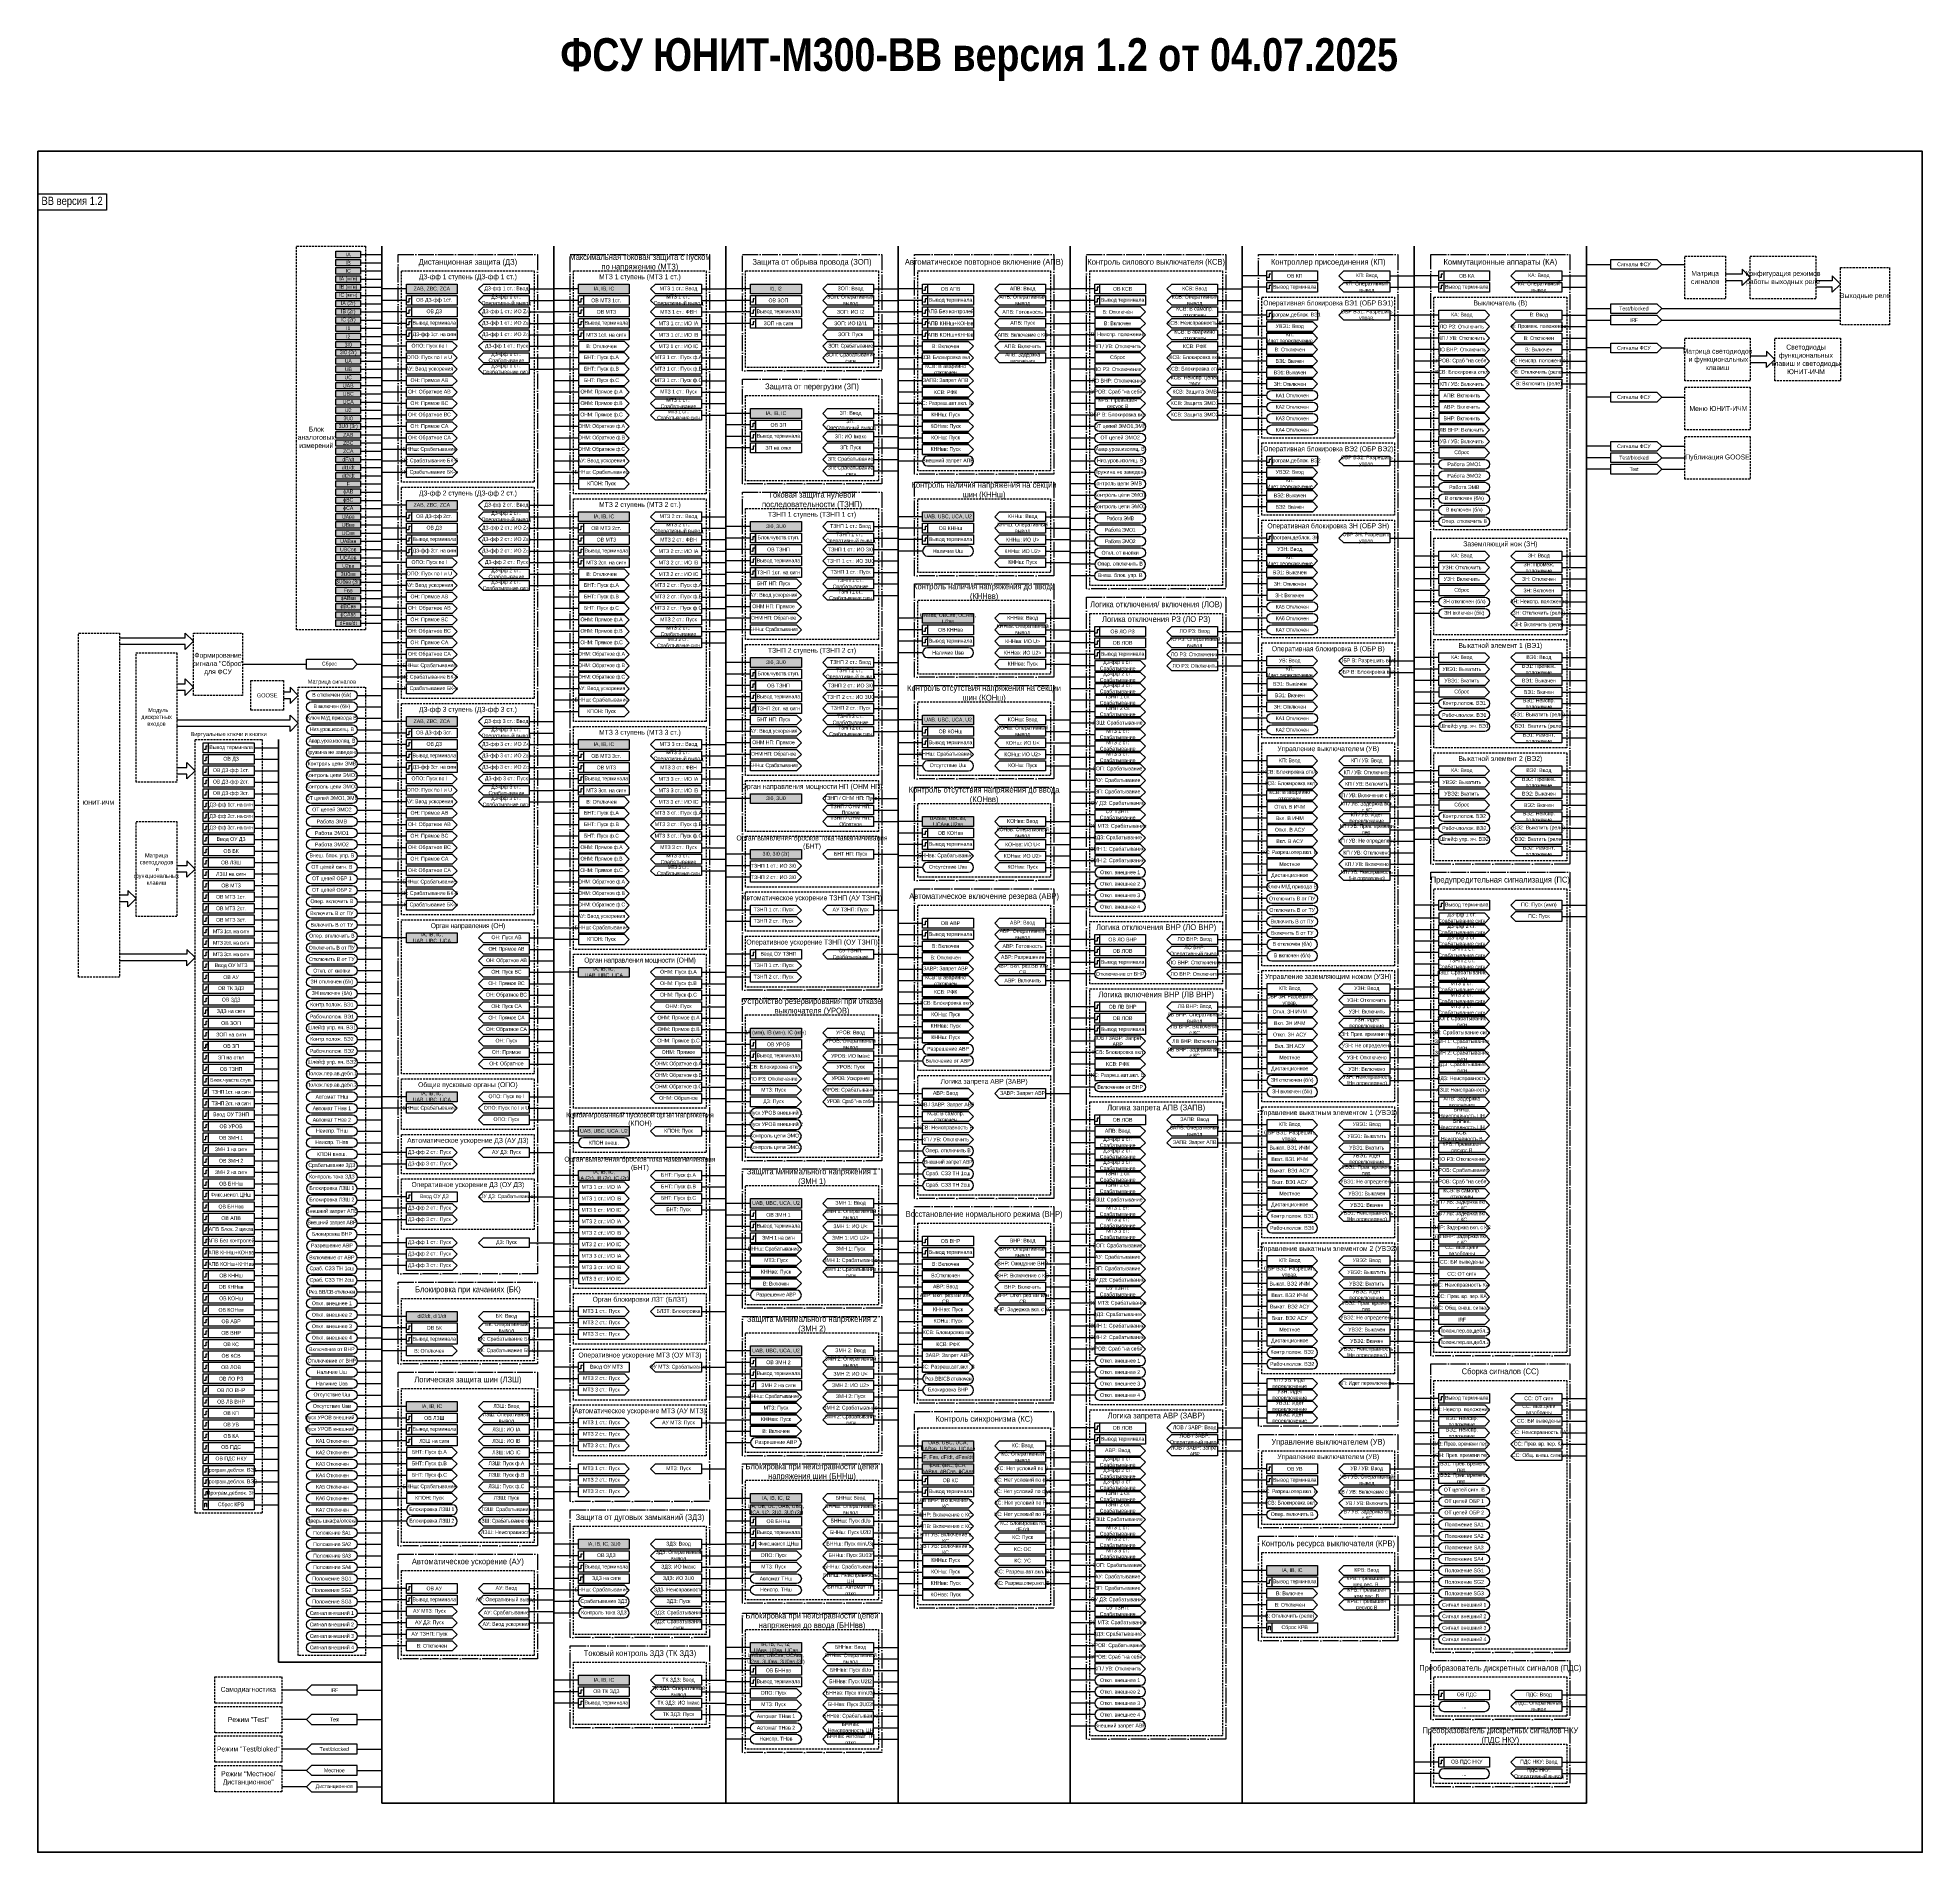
# Model space of a CAD drawing. Header units: millimetres. Extents: x -32357 to 1150, y -489 to 2440.
# Drawn here: x 0 to 1150, y 0 to 1107 of the extents above.
import ezdxf

# ---------------------------------------------------------------- set-up
doc = ezdxf.new("R2010")
doc.units = ezdxf.units.MM
doc.linetypes.add('ACAD_ISO04W100', pattern=[30, 24, -3, 0, -3])
doc.linetypes.add('штриховая2', pattern=[0.375, 0.25, -0.125])
doc.layers.add('TEXT', color=7, linetype='Continuous', lineweight=25)
doc.styles.add('2.3_GOST_RD', font='ARIALN.TTF', dxfattribs={"height": 2.3})
doc.styles.add('2.5_Gost_RD', font='ARIALN.TTF', dxfattribs={"height": 2.5})
doc.styles.add('3.5_Gost_RD', font='ARIALN.TTF', dxfattribs={"height": 3.5})

msp = doc.modelspace()

# ---------------------------------------------------------------- hatches: boundary and pattern name
at = {"ltscale": 100, "true_color": 0xf7941d}
h = msp.add_hatch(color=30, dxfattribs=at)
h.dxf.hatch_style = 1
h.paths.add_polyline_path([(182, 977), (197, 977), (197, 973), (182, 973)])
h = msp.add_hatch(color=30, dxfattribs=at)
h.dxf.hatch_style = 1
h.paths.add_polyline_path([(182, 972), (197, 972), (197, 968), (182, 968)])
h = msp.add_hatch(color=30, dxfattribs=at)
h.dxf.hatch_style = 1
h.paths.add_polyline_path([(182, 967), (197, 967), (197, 963), (182, 963)])
h = msp.add_hatch(color=30, dxfattribs=at)
h.dxf.hatch_style = 1
h.paths.add_polyline_path([(182, 962), (197, 962), (197, 958), (182, 958)])
h = msp.add_hatch(color=30, dxfattribs=at)
h.dxf.hatch_style = 1
h.paths.add_polyline_path([(182, 957), (197, 957), (197, 953), (182, 953)])
h = msp.add_hatch(color=30, dxfattribs=at)
h.dxf.hatch_style = 1
h.paths.add_polyline_path([(225, 957), (256, 957), (256, 951), (225, 951)])
h = msp.add_hatch(color=30, dxfattribs=at)
h.dxf.hatch_style = 1
h.paths.add_polyline_path([(330, 957), (361, 957), (361, 951), (330, 951)])
h = msp.add_hatch(color=30, dxfattribs=at)
h.dxf.hatch_style = 1
h.paths.add_polyline_path([(435, 957), (466, 957), (466, 951), (435, 951)])
h = msp.add_hatch(color=30, dxfattribs=at)
h.dxf.hatch_style = 1
h.paths.add_polyline_path([(182, 952), (197, 952), (197, 948), (182, 948)])
h = msp.add_hatch(color=30, dxfattribs=at)
h.dxf.hatch_style = 1
h.paths.add_polyline_path([(182, 947), (197, 947), (197, 943), (182, 943)])
h = msp.add_hatch(color=30, dxfattribs=at)
h.dxf.hatch_style = 1
h.paths.add_polyline_path([(182, 942), (197, 942), (197, 938), (182, 938)])
h = msp.add_hatch(color=30, dxfattribs=at)
h.dxf.hatch_style = 1
h.paths.add_polyline_path([(182, 937), (197, 937), (197, 933), (182, 933)])
h = msp.add_hatch(color=30, dxfattribs=at)
h.dxf.hatch_style = 1
h.paths.add_polyline_path([(182, 932), (197, 932), (197, 928), (182, 928)])
h = msp.add_hatch(color=30, dxfattribs=at)
h.dxf.hatch_style = 1
h.paths.add_polyline_path([(182, 927), (197, 927), (197, 923), (182, 923)])
h = msp.add_hatch(color=30, dxfattribs=at)
h.dxf.hatch_style = 1
h.paths.add_polyline_path([(182, 922), (197, 922), (197, 918), (182, 918)])
h = msp.add_hatch(color=30, dxfattribs=at)
h.dxf.hatch_style = 1
h.paths.add_polyline_path([(182, 917), (197, 917), (197, 913), (182, 913)])
h = msp.add_hatch(color=30, dxfattribs=at)
h.dxf.hatch_style = 1
h.paths.add_polyline_path([(182, 912), (197, 912), (197, 908), (182, 908)])
h = msp.add_hatch(color=30, dxfattribs=at)
h.dxf.hatch_style = 1
h.paths.add_polyline_path([(182, 907), (197, 907), (197, 903), (182, 903)])
h = msp.add_hatch(color=30, dxfattribs=at)
h.dxf.hatch_style = 1
h.paths.add_polyline_path([(182, 902), (197, 902), (197, 898), (182, 898)])
h = msp.add_hatch(color=30, dxfattribs=at)
h.dxf.hatch_style = 1
h.paths.add_polyline_path([(182, 897), (197, 897), (197, 893), (182, 893)])
h = msp.add_hatch(color=30, dxfattribs=at)
h.dxf.hatch_style = 1
h.paths.add_polyline_path([(182, 892), (197, 892), (197, 888), (182, 888)])
h = msp.add_hatch(color=30, dxfattribs=at)
h.dxf.hatch_style = 1
h.paths.add_polyline_path([(182, 887), (197, 887), (197, 883), (182, 883)])
h = msp.add_hatch(color=30, dxfattribs=at)
h.dxf.hatch_style = 1
h.paths.add_polyline_path([(182, 882), (197, 882), (197, 878), (182, 878)])
h = msp.add_hatch(color=30, dxfattribs=at)
h.dxf.hatch_style = 1
h.paths.add_polyline_path([(182, 877), (197, 877), (197, 873), (182, 873)])
h = msp.add_hatch(color=30, dxfattribs=at)
h.dxf.hatch_style = 1
h.paths.add_polyline_path([(435, 881), (466, 881), (466, 875), (435, 875)])
h = msp.add_hatch(color=30, dxfattribs=at)
h.dxf.hatch_style = 1
h.paths.add_polyline_path([(182, 872), (197, 872), (197, 868), (182, 868)])
h = msp.add_hatch(color=30, dxfattribs=at)
h.dxf.hatch_style = 1
h.paths.add_polyline_path([(182, 867), (197, 867), (197, 863), (182, 863)])
h = msp.add_hatch(color=30, dxfattribs=at)
h.dxf.hatch_style = 1
h.paths.add_polyline_path([(182, 862), (197, 862), (197, 858), (182, 858)])
h = msp.add_hatch(color=30, dxfattribs=at)
h.dxf.hatch_style = 1
h.paths.add_polyline_path([(182, 857), (197, 857), (197, 853), (182, 853)])
h = msp.add_hatch(color=30, dxfattribs=at)
h.dxf.hatch_style = 1
h.paths.add_polyline_path([(182, 852), (197, 852), (197, 848), (182, 848)])
h = msp.add_hatch(color=30, dxfattribs=at)
h.dxf.hatch_style = 1
h.paths.add_polyline_path([(182, 847), (197, 847), (197, 843), (182, 843)])
h = msp.add_hatch(color=30, dxfattribs=at)
h.dxf.hatch_style = 1
h.paths.add_polyline_path([(182, 842), (197, 842), (197, 838), (182, 838)])
h = msp.add_hatch(color=30, dxfattribs=at)
h.dxf.hatch_style = 1
h.paths.add_polyline_path([(182, 837), (197, 837), (197, 833), (182, 833)])
h = msp.add_hatch(color=30, dxfattribs=at)
h.dxf.hatch_style = 1
h.paths.add_polyline_path([(182, 832), (197, 832), (197, 828), (182, 828)])
h = msp.add_hatch(color=30, dxfattribs=at)
h.dxf.hatch_style = 1
h.paths.add_polyline_path([(182, 827), (197, 827), (197, 823), (182, 823)])
h = msp.add_hatch(color=30, dxfattribs=at)
h.dxf.hatch_style = 1
h.paths.add_polyline_path([(182, 822), (197, 822), (197, 818), (182, 818)])
h = msp.add_hatch(color=30, dxfattribs=at)
h.dxf.hatch_style = 1
h.paths.add_polyline_path([(182, 817), (197, 817), (197, 813), (182, 813)])
h = msp.add_hatch(color=30, dxfattribs=at)
h.dxf.hatch_style = 1
h.paths.add_polyline_path([(225, 825), (256, 825), (256, 819), (225, 819)])
h = msp.add_hatch(color=30, dxfattribs=at)
h.dxf.hatch_style = 1
h.paths.add_polyline_path([(330, 818), (361, 818), (361, 812), (330, 812)])
h = msp.add_hatch(color=30, dxfattribs=at)
h.dxf.hatch_style = 1
h.paths.add_polyline_path([(540, 818), (571, 818), (571, 812), (540, 812)])
h = msp.add_hatch(color=30, dxfattribs=at)
h.dxf.hatch_style = 1
h.paths.add_polyline_path([(182, 812), (197, 812), (197, 808), (182, 808)])
h = msp.add_hatch(color=30, dxfattribs=at)
h.dxf.hatch_style = 1
h.paths.add_polyline_path([(182, 807), (197, 807), (197, 803), (182, 803)])
h = msp.add_hatch(color=30, dxfattribs=at)
h.dxf.hatch_style = 1
h.paths.add_polyline_path([(435, 812), (466, 812), (466, 806), (435, 806)])
h = msp.add_hatch(color=30, dxfattribs=at)
h.dxf.hatch_style = 1
h.paths.add_polyline_path([(182, 802), (197, 802), (197, 798), (182, 798)])
h = msp.add_hatch(color=30, dxfattribs=at)
h.dxf.hatch_style = 1
h.paths.add_polyline_path([(182, 797), (197, 797), (197, 793), (182, 793)])
h = msp.add_hatch(color=30, dxfattribs=at)
h.dxf.hatch_style = 1
h.paths.add_polyline_path([(182, 792), (197, 792), (197, 788), (182, 788)])
h = msp.add_hatch(color=30, dxfattribs=at)
h.dxf.hatch_style = 1
h.paths.add_polyline_path([(182, 787), (197, 787), (197, 783), (182, 783)])
h = msp.add_hatch(color=30, dxfattribs=at)
h.dxf.hatch_style = 1
h.paths.add_polyline_path([(182, 782), (197, 782), (197, 778), (182, 778)])
h = msp.add_hatch(color=30, dxfattribs=at)
h.dxf.hatch_style = 1
h.paths.add_polyline_path([(182, 777), (197, 777), (197, 773), (182, 773)])
h = msp.add_hatch(color=30, dxfattribs=at)
h.dxf.hatch_style = 1
h.paths.add_polyline_path([(182, 772), (197, 772), (197, 768), (182, 768)])
h = msp.add_hatch(color=30, dxfattribs=at)
h.dxf.hatch_style = 1
h.paths.add_polyline_path([(182, 767), (197, 767), (197, 763), (182, 763)])
h = msp.add_hatch(color=30, dxfattribs=at)
h.dxf.hatch_style = 1
h.paths.add_polyline_path([(182, 762), (197, 762), (197, 758), (182, 758)])
h = msp.add_hatch(color=30, dxfattribs=at)
h.dxf.hatch_style = 1
h.paths.add_polyline_path([(182, 757), (197, 757), (197, 753), (182, 753)])
h = msp.add_hatch(color=30, dxfattribs=at)
h.dxf.hatch_style = 1
h.paths.add_polyline_path([(182, 752), (197, 752), (197, 748), (182, 748)])
h = msp.add_hatch(color=30, dxfattribs=at)
h.dxf.hatch_style = 1
h.paths.add_polyline_path([(540, 756), (571, 756), (571, 750), (540, 750)])
h = msp.add_hatch(color=30, dxfattribs=at)
h.dxf.hatch_style = 1
h.paths.add_polyline_path([(435, 729), (466, 729), (466, 723), (435, 723)])
h = msp.add_hatch(color=30, dxfattribs=at)
h.dxf.hatch_style = 1
h.paths.add_polyline_path([(225, 693), (256, 693), (256, 687), (225, 687)])
h = msp.add_hatch(color=30, dxfattribs=at)
h.dxf.hatch_style = 1
h.paths.add_polyline_path([(540, 694), (571, 694), (571, 688), (540, 688)])
h = msp.add_hatch(color=30, dxfattribs=at)
h.dxf.hatch_style = 1
h.paths.add_polyline_path([(330, 679), (361, 679), (361, 673), (330, 673)])
h = msp.add_hatch(color=30, dxfattribs=at)
h.dxf.hatch_style = 1
h.paths.add_polyline_path([(435, 646), (466, 646), (466, 640), (435, 640)])
h = msp.add_hatch(color=30, dxfattribs=at)
h.dxf.hatch_style = 1
h.paths.add_polyline_path([(540, 632), (571, 632), (571, 626), (540, 626)])
h = msp.add_hatch(color=30, dxfattribs=at)
h.dxf.hatch_style = 1
h.paths.add_polyline_path([(435, 612), (466, 612), (466, 606), (435, 606)])
h = msp.add_hatch(color=30, dxfattribs=at)
h.dxf.hatch_style = 1
h.paths.add_polyline_path([(225, 561), (256, 561), (256, 555), (225, 555)])
h = msp.add_hatch(color=30, dxfattribs=at)
h.dxf.hatch_style = 1
h.paths.add_polyline_path([(330, 540), (361, 540), (361, 534), (330, 534)])
h = msp.add_hatch(color=30, dxfattribs=at)
h.dxf.hatch_style = 1
h.paths.add_polyline_path([(435, 503), (466, 503), (466, 497), (435, 497)])
h = msp.add_hatch(color=30, dxfattribs=at)
h.dxf.hatch_style = 1
h.paths.add_polyline_path([(225, 464), (256, 464), (256, 458), (225, 458)])
h = msp.add_hatch(color=30, dxfattribs=at)
h.dxf.hatch_style = 1
h.paths.add_polyline_path([(330, 443), (361, 443), (361, 437), (330, 437)])
h = msp.add_hatch(color=30, dxfattribs=at)
h.dxf.hatch_style = 1
h.paths.add_polyline_path([(330, 416), (361, 416), (361, 410), (330, 410)])
h = msp.add_hatch(color=30, dxfattribs=at)
h.dxf.hatch_style = 1
h.paths.add_polyline_path([(435, 399), (466, 399), (466, 393), (435, 393)])
h = msp.add_hatch(color=30, dxfattribs=at)
h.dxf.hatch_style = 1
h.paths.add_polyline_path([(225, 330), (256, 330), (256, 324), (225, 324)])
h = msp.add_hatch(color=30, dxfattribs=at)
h.dxf.hatch_style = 1
h.paths.add_polyline_path([(435, 309), (466, 309), (466, 303), (435, 303)])
h = msp.add_hatch(color=30, dxfattribs=at)
h.dxf.hatch_style = 1
h.paths.add_polyline_path([(225, 275), (256, 275), (256, 269), (225, 269)])
h = msp.add_hatch(color=30, dxfattribs=at)
h.dxf.hatch_style = 1
h.paths.add_polyline_path([(540, 251), (571, 251), (571, 245), (540, 245)])
h = msp.add_hatch(color=30, dxfattribs=at)
h.dxf.hatch_style = 1
h.paths.add_polyline_path([(540, 244), (571, 244), (571, 238), (540, 238)])
h = msp.add_hatch(color=30, dxfattribs=at)
h.dxf.hatch_style = 1
h.paths.add_polyline_path([(540, 237), (571, 237), (571, 231), (540, 231)])
h = msp.add_hatch(color=30, dxfattribs=at)
h.dxf.hatch_style = 1
h.paths.add_polyline_path([(435, 219), (466, 219), (466, 213), (435, 213)])
h = msp.add_hatch(color=30, dxfattribs=at)
h.dxf.hatch_style = 1
h.paths.add_polyline_path([(435, 212), (466, 212), (466, 206), (435, 206)])
h = msp.add_hatch(color=30, dxfattribs=at)
h.dxf.hatch_style = 1
h.paths.add_polyline_path([(330, 191), (361, 191), (361, 185), (330, 185)])
h = msp.add_hatch(color=30, dxfattribs=at)
h.dxf.hatch_style = 1
h.paths.add_polyline_path([(750, 175), (781, 175), (781, 169), (750, 169)])
h = msp.add_hatch(color=30, dxfattribs=at)
h.dxf.hatch_style = 1
h.paths.add_polyline_path([(435, 128), (466, 128), (466, 122), (435, 122)])
h = msp.add_hatch(color=30, dxfattribs=at)
h.dxf.hatch_style = 1
h.paths.add_polyline_path([(435, 121), (466, 121), (466, 115), (435, 115)])
h = msp.add_hatch(color=30, dxfattribs=at)
h.dxf.hatch_style = 1
h.paths.add_polyline_path([(330, 108), (361, 108), (361, 102), (330, 102)])

# ---------------------------------------------------------------- linework, layer by layer
at = {"lineweight": 100, "ltscale": 100}
for p, q in [((210, 980), (210, 30)), ((315, 980), (315, 30)), ((420, 980), (420, 30)), ((525, 980), (525, 30)), ((630, 980), (630, 30)), ((735, 980), (735, 30)), ((840, 980), (840, 30)), ((945, 980), (945, 30)), ((147, 679), (147, 116)), ((147, 116), (210, 116)), ((210, 30), (945, 30))]:
    msp.add_line(p, q, dxfattribs=at)
at = {"ltscale": 100}
for p, q in [((197, 975), (210, 975)), ((197, 970), (210, 970)), ((945, 969), (960, 969)), ((197, 965), (210, 965)), ((197, 960), (210, 960)), ((197, 955), (210, 955)), ((210, 955), (210, 957)), ((692, 957), (720, 957)), ((750, 962), (735, 962)), ((750, 955), (735, 955)), ((825, 962), (840, 962)), ((825, 955), (840, 955)), ((855, 962), (840, 962)), ((855, 955), (840, 955)), ((930, 962), (945, 962)), ((930, 955), (945, 955)), ((197, 950), (210, 950)), ((197, 945), (210, 945)), ((225, 954), (210, 954)), ((225, 947), (210, 947)), ((300, 954), (315, 954)), ((300, 947), (315, 947)), ((330, 954), (315, 954)), ((330, 947), (315, 947)), ((405, 954), (420, 954)), ((405, 947), (420, 947)), ((435, 954), (420, 954)), ((435, 947), (420, 947)), ((510, 954), (525, 954)), ((510, 947), (525, 947)), ((540, 954), (525, 954)), ((540, 947), (525, 947)), ((615, 954), (630, 954)), ((615, 947), (630, 947)), ((645, 954), (630, 954)), ((645, 947), (630, 947)), ((720, 951), (692, 951)), ((692, 950), (720, 950)), ((692, 943), (720, 943)), ((720, 954), (735, 954)), ((720, 947), (735, 947)), ((197, 940), (210, 940)), ((197, 935), (210, 935)), ((225, 940), (210, 940)), ((225, 933), (210, 933)), ((300, 940), (315, 940)), ((300, 933), (315, 933)), ((330, 940), (315, 940)), ((330, 933), (315, 933)), ((405, 940), (420, 940)), ((405, 933), (420, 933)), ((435, 940), (420, 940)), ((435, 933), (420, 933)), ((510, 940), (525, 940)), ((510, 933), (525, 933)), ((540, 940), (525, 940)), ((540, 933), (525, 933)), ((615, 940), (630, 940)), ((615, 933), (630, 933)), ((645, 940), (630, 940)), ((645, 933), (630, 933)), ((720, 937), (692, 937)), ((692, 936), (720, 936)), ((720, 940), (735, 940)), ((720, 933), (735, 933)), ((750, 938), (735, 938)), ((825, 938), (840, 938)), ((855, 938), (840, 938)), ((930, 938), (945, 938)), ((945, 942), (960, 942)), ((945, 935), (960, 935)), ((197, 930), (210, 930)), ((197, 925), (210, 925)), ((197, 920), (210, 920)), ((225, 926), (210, 926)), ((300, 926), (315, 926)), ((330, 926), (315, 926)), ((405, 926), (420, 926)), ((510, 926), (525, 926)), ((540, 926), (525, 926)), ((615, 926), (630, 926)), ((645, 926), (630, 926)), ((720, 930), (692, 930)), ((720, 923), (692, 923)), ((720, 926), (735, 926)), ((750, 931), (735, 931)), ((750, 924), (735, 924)), ((855, 931), (840, 931)), ((855, 924), (840, 924)), ((930, 931), (945, 931)), ((930, 924), (945, 924)), ((197, 915), (210, 915)), ((197, 910), (210, 910)), ((225, 919), (210, 919)), ((225, 912), (210, 912)), ((300, 919), (315, 919)), ((300, 912), (315, 912)), ((330, 919), (315, 919)), ((330, 912), (315, 912)), ((405, 919), (420, 919)), ((405, 912), (420, 912)), ((510, 919), (525, 919)), ((510, 912), (525, 912)), ((540, 919), (525, 919)), ((540, 912), (525, 912)), ((615, 919), (630, 919)), ((615, 912), (630, 912)), ((645, 919), (630, 919)), ((645, 912), (630, 912)), ((720, 916), (692, 916)), ((720, 909), (692, 909)), ((720, 919), (735, 919)), ((720, 912), (735, 912)), ((750, 917), (735, 917)), ((750, 910), (735, 910)), ((855, 917), (840, 917)), ((855, 910), (840, 910)), ((930, 917), (945, 917)), ((930, 910), (945, 910)), ((197, 905), (210, 905)), ((197, 900), (210, 900)), ((225, 905), (210, 905)), ((225, 898), (210, 898)), ((300, 905), (315, 905)), ((330, 905), (315, 905)), ((330, 898), (315, 898)), ((405, 905), (420, 905)), ((405, 898), (420, 898)), ((540, 905), (525, 905)), ((540, 898), (525, 898)), ((645, 905), (630, 905)), ((645, 898), (630, 898)), ((720, 902), (692, 902)), ((720, 905), (735, 905)), ((720, 898), (735, 898)), ((750, 903), (735, 903)), ((855, 903), (840, 903)), ((930, 903), (945, 903)), ((197, 895), (210, 895)), ((197, 890), (210, 890)), ((225, 891), (210, 891)), ((330, 891), (315, 891)), ((405, 891), (420, 891)), ((540, 891), (525, 891)), ((645, 891), (630, 891)), ((720, 895), (692, 895)), ((720, 888), (692, 888)), ((720, 891), (735, 891)), ((750, 896), (735, 896)), ((750, 889), (735, 889)), ((855, 896), (840, 896)), ((855, 889), (840, 889)), ((930, 896), (945, 896)), ((197, 885), (210, 885)), ((197, 880), (210, 880)), ((197, 875), (210, 875)), ((225, 884), (210, 884)), ((225, 877), (210, 877)), ((330, 884), (315, 884)), ((330, 877), (315, 877)), ((405, 884), (420, 884)), ((405, 877), (420, 877)), ((435, 878), (420, 878)), ((510, 878), (525, 878)), ((540, 884), (525, 884)), ((540, 877), (525, 877)), ((645, 884), (630, 884)), ((645, 877), (630, 877)), ((720, 881), (692, 881)), ((720, 874), (692, 874)), ((720, 884), (735, 884)), ((720, 877), (735, 877)), ((750, 882), (735, 882)), ((750, 875), (735, 875)), ((855, 882), (840, 882)), ((855, 875), (840, 875)), ((197, 870), (210, 870)), ((197, 865), (210, 865)), ((225, 870), (210, 870)), ((225, 863), (210, 863)), ((330, 870), (315, 870)), ((330, 863), (315, 863)), ((435, 871), (420, 871)), ((435, 864), (420, 864)), ((510, 871), (525, 871)), ((510, 864), (525, 864)), ((540, 870), (525, 870)), ((540, 863), (525, 863)), ((645, 870), (630, 870)), ((645, 863), (630, 863)), ((750, 868), (735, 868)), ((855, 868), (840, 868)), ((197, 860), (210, 860)), ((197, 855), (210, 855)), ((225, 856), (210, 856)), ((330, 856), (315, 856)), ((435, 857), (420, 857)), ((510, 857), (525, 857)), ((540, 856), (525, 856)), ((645, 856), (630, 856)), ((855, 861), (840, 861)), ((855, 854), (840, 854)), ((197, 850), (210, 850)), ((197, 845), (210, 845)), ((197, 840), (210, 840)), ((225, 849), (210, 849)), ((225, 842), (210, 842)), ((330, 849), (315, 849)), ((330, 842), (315, 842)), ((510, 850), (525, 850)), ((510, 843), (525, 843)), ((540, 849), (525, 849)), ((645, 849), (630, 849)), ((645, 842), (630, 842)), ((750, 849), (735, 849)), ((750, 842), (735, 842)), ((825, 849), (840, 849)), ((855, 847), (840, 847)), ((855, 840), (840, 840)), ((197, 835), (210, 835)), ((197, 830), (210, 830)), ((330, 835), (315, 835)), ((645, 835), (630, 835)), ((645, 828), (630, 828)), ((750, 835), (735, 835)), ((750, 828), (735, 828)), ((855, 833), (840, 833)), ((197, 825), (210, 825)), ((197, 820), (210, 820)), ((225, 822), (210, 822)), ((300, 822), (315, 822)), ((645, 821), (630, 821)), ((750, 821), (735, 821)), ((855, 826), (840, 826)), ((855, 819), (840, 819)), ((197, 815), (210, 815)), ((197, 810), (210, 810)), ((197, 805), (210, 805)), ((225, 815), (210, 815)), ((225, 808), (210, 808)), ((300, 815), (315, 815)), ((300, 808), (315, 808)), ((330, 815), (315, 815)), ((330, 808), (315, 808)), ((405, 815), (420, 815)), ((405, 808), (420, 808)), ((435, 809), (420, 809)), ((510, 809), (525, 809)), ((540, 815), (525, 815)), ((540, 808), (525, 808)), ((615, 815), (630, 815)), ((615, 808), (630, 808)), ((645, 814), (630, 814)), ((645, 807), (630, 807)), ((855, 812), (840, 812)), ((197, 800), (210, 800)), ((197, 795), (210, 795)), ((225, 801), (210, 801)), ((225, 794), (210, 794)), ((300, 801), (315, 801)), ((300, 794), (315, 794)), ((330, 801), (315, 801)), ((330, 794), (315, 794)), ((405, 801), (420, 801)), ((405, 794), (420, 794)), ((435, 802), (420, 802)), ((435, 795), (420, 795)), ((510, 802), (525, 802)), ((510, 795), (525, 795)), ((540, 801), (525, 801)), ((540, 794), (525, 794)), ((615, 801), (630, 801)), ((615, 794), (630, 794)), ((645, 800), (630, 800)), ((750, 802), (735, 802)), ((750, 795), (735, 795)), ((825, 802), (840, 802)), ((197, 790), (210, 790)), ((197, 785), (210, 785)), ((225, 787), (210, 787)), ((300, 787), (315, 787)), ((330, 787), (315, 787)), ((405, 787), (420, 787)), ((435, 788), (420, 788)), ((510, 788), (525, 788)), ((615, 787), (630, 787)), ((645, 793), (630, 793)), ((645, 786), (630, 786)), ((750, 788), (735, 788)), ((855, 791), (840, 791)), ((855, 784), (840, 784)), ((930, 791), (945, 791)), ((930, 784), (945, 784)), ((197, 780), (210, 780)), ((197, 775), (210, 775)), ((225, 780), (210, 780)), ((225, 773), (210, 773)), ((300, 780), (315, 780)), ((300, 773), (315, 773)), ((330, 780), (315, 780)), ((330, 773), (315, 773)), ((405, 780), (420, 780)), ((405, 773), (420, 773)), ((435, 781), (420, 781)), ((435, 774), (420, 774)), ((510, 781), (525, 781)), ((510, 774), (525, 774)), ((645, 779), (630, 779)), ((750, 781), (735, 781)), ((750, 774), (735, 774)), ((855, 777), (840, 777)), ((930, 777), (945, 777)), ((197, 770), (210, 770)), ((197, 765), (210, 765)), ((197, 760), (210, 760)), ((225, 766), (210, 766)), ((225, 759), (210, 759)), ((330, 766), (315, 766)), ((330, 759), (315, 759)), ((405, 766), (420, 766)), ((405, 759), (420, 759)), ((435, 767), (420, 767)), ((435, 760), (420, 760)), ((510, 767), (525, 767)), ((750, 767), (735, 767)), ((750, 760), (735, 760)), ((855, 770), (840, 770)), ((855, 763), (840, 763)), ((930, 770), (945, 770)), ((930, 763), (945, 763)), ((197, 755), (210, 755)), ((197, 750), (210, 750)), ((225, 752), (210, 752)), ((330, 752), (315, 752)), ((405, 752), (420, 752)), ((435, 753), (420, 753)), ((540, 753), (525, 753)), ((615, 753), (630, 753)), ((750, 753), (735, 753)), ((855, 756), (840, 756)), ((930, 756), (945, 756)), ((930, 749), (945, 749)), ((225, 745), (210, 745)), ((225, 738), (210, 738)), ((330, 745), (315, 745)), ((330, 738), (315, 738)), ((405, 745), (420, 745)), ((405, 738), (420, 738)), ((435, 746), (420, 746)), ((540, 746), (525, 746)), ((540, 739), (525, 739)), ((615, 746), (630, 746)), ((615, 739), (630, 739)), ((645, 745), (630, 745)), ((645, 738), (630, 738)), ((720, 745), (735, 745)), ((720, 738), (735, 738)), ((750, 746), (735, 746)), ((195, 725), (210, 725)), ((225, 731), (210, 731)), ((330, 731), (315, 731)), ((435, 726), (420, 726)), ((510, 726), (525, 726)), ((540, 732), (525, 732)), ((615, 732), (630, 732)), ((615, 725), (630, 725)), ((645, 731), (630, 731)), ((720, 731), (735, 731)), ((750, 727), (735, 727)), ((825, 727), (840, 727)), ((855, 729), (840, 729)), ((930, 729), (945, 729)), ((225, 724), (210, 724)), ((225, 717), (210, 717)), ((330, 724), (315, 724)), ((330, 717), (315, 717)), ((435, 719), (420, 719)), ((510, 719), (525, 719)), ((645, 724), (630, 724)), ((645, 717), (630, 717)), ((720, 724), (735, 724)), ((750, 720), (735, 720)), ((750, 713), (735, 713)), ((825, 720), (840, 720)), ((855, 722), (840, 722)), ((855, 715), (840, 715)), ((930, 722), (945, 722)), ((930, 715), (945, 715)), ((195, 706), (210, 706)), ((225, 710), (210, 710)), ((330, 710), (315, 710)), ((330, 703), (315, 703)), ((435, 712), (420, 712)), ((435, 705), (420, 705)), ((510, 712), (525, 712)), ((510, 705), (525, 705)), ((645, 710), (630, 710)), ((645, 703), (630, 703)), ((750, 706), (735, 706)), ((855, 708), (840, 708)), ((930, 708), (945, 708)), ((195, 699), (210, 699)), ((195, 692), (210, 692)), ((225, 690), (210, 690)), ((300, 690), (315, 690)), ((330, 696), (315, 696)), ((435, 698), (420, 698)), ((435, 691), (420, 691)), ((510, 698), (525, 698)), ((510, 691), (525, 691)), ((540, 691), (525, 691)), ((615, 691), (630, 691)), ((645, 696), (630, 696)), ((750, 699), (735, 699)), ((750, 692), (735, 692)), ((855, 701), (840, 701)), ((855, 694), (840, 694)), ((930, 701), (945, 701)), ((930, 694), (945, 694)), ((195, 685), (210, 685)), ((225, 683), (210, 683)), ((300, 683), (315, 683)), ((435, 684), (420, 684)), ((510, 684), (525, 684)), ((540, 684), (525, 684)), ((615, 684), (630, 684)), ((645, 689), (630, 689)), ((645, 682), (630, 682)), ((750, 685), (735, 685)), ((855, 687), (840, 687)), ((930, 687), (945, 687)), ((930, 680), (945, 680)), ((132, 674), (147, 674)), ((132, 667), (147, 667)), ((195, 678), (210, 678)), ((195, 671), (210, 671)), ((225, 676), (210, 676)), ((225, 669), (210, 669)), ((300, 676), (315, 676)), ((300, 669), (315, 669)), ((330, 676), (315, 676)), ((330, 669), (315, 669)), ((405, 676), (420, 676)), ((405, 669), (420, 669)), ((435, 677), (420, 677)), ((435, 670), (420, 670)), ((540, 677), (525, 677)), ((540, 670), (525, 670)), ((615, 677), (630, 677)), ((615, 670), (630, 670)), ((645, 675), (630, 675)), ((645, 668), (630, 668)), ((132, 660), (147, 660)), ((195, 664), (210, 664)), ((195, 657), (210, 657)), ((225, 662), (210, 662)), ((300, 662), (315, 662)), ((330, 662), (315, 662)), ((405, 662), (420, 662)), ((435, 663), (420, 663)), ((540, 663), (525, 663)), ((615, 663), (630, 663)), ((645, 661), (630, 661)), ((750, 666), (735, 666)), ((750, 659), (735, 659)), ((825, 666), (840, 666)), ((825, 659), (840, 659)), ((855, 660), (840, 660)), ((930, 660), (945, 660)), ((132, 653), (147, 653)), ((132, 646), (147, 646)), ((195, 650), (210, 650)), ((225, 655), (210, 655)), ((225, 648), (210, 648)), ((300, 655), (315, 655)), ((300, 648), (315, 648)), ((330, 655), (315, 655)), ((330, 648), (315, 648)), ((405, 655), (420, 655)), ((405, 648), (420, 648)), ((645, 654), (630, 654)), ((645, 647), (630, 647)), ((750, 652), (735, 652)), ((750, 645), (735, 645)), ((825, 652), (840, 652)), ((825, 645), (840, 645)), ((855, 653), (840, 653)), ((855, 646), (840, 646)), ((930, 653), (945, 653)), ((930, 646), (945, 646)), ((132, 639), (147, 639)), ((195, 643), (210, 643)), ((195, 636), (210, 636)), ((225, 641), (210, 641)), ((225, 634), (210, 634)), ((300, 641), (315, 641)), ((330, 641), (315, 641)), ((330, 634), (315, 634)), ((405, 641), (420, 641)), ((405, 634), (420, 634)), ((435, 643), (420, 643)), ((510, 643), (525, 643)), ((510, 636), (525, 636)), ((645, 640), (630, 640)), ((645, 633), (630, 633)), ((750, 638), (735, 638)), ((825, 638), (840, 638)), ((855, 639), (840, 639)), ((930, 639), (945, 639)), ((132, 632), (147, 632)), ((132, 625), (147, 625)), ((195, 629), (210, 629)), ((195, 622), (210, 622)), ((225, 627), (210, 627)), ((330, 627), (315, 627)), ((405, 627), (420, 627)), ((510, 629), (525, 629)), ((540, 629), (525, 629)), ((540, 622), (525, 622)), ((615, 629), (630, 629)), ((615, 622), (630, 622)), ((645, 626), (630, 626)), ((750, 631), (735, 631)), ((750, 624), (735, 624)), ((825, 631), (840, 631)), ((825, 624), (840, 624)), ((855, 632), (840, 632)), ((855, 625), (840, 625)), ((930, 632), (945, 632)), ((930, 625), (945, 625)), ((132, 618), (147, 618)), ((132, 611), (147, 611)), ((195, 615), (210, 615)), ((225, 620), (210, 620)), ((225, 613), (210, 613)), ((330, 620), (315, 620)), ((330, 613), (315, 613)), ((405, 620), (420, 620)), ((405, 613), (420, 613)), ((540, 615), (525, 615)), ((615, 615), (630, 615)), ((645, 619), (630, 619)), ((645, 612), (630, 612)), ((750, 617), (735, 617)), ((750, 610), (735, 610)), ((825, 617), (840, 617)), ((825, 610), (840, 610)), ((855, 618), (840, 618)), ((930, 618), (945, 618)), ((930, 611), (945, 611)), ((132, 604), (147, 604)), ((195, 608), (210, 608)), ((195, 601), (210, 601)), ((225, 606), (210, 606)), ((225, 599), (210, 599)), ((330, 606), (315, 606)), ((330, 599), (315, 599)), ((405, 606), (420, 606)), ((405, 599), (420, 599)), ((435, 609), (420, 609)), ((435, 602), (420, 602)), ((510, 609), (525, 609)), ((540, 608), (525, 608)), ((540, 601), (525, 601)), ((615, 608), (630, 608)), ((615, 601), (630, 601)), ((645, 605), (630, 605)), ((645, 598), (630, 598)), ((750, 603), (735, 603)), ((825, 603), (840, 603)), ((132, 597), (147, 597)), ((132, 590), (147, 590)), ((195, 594), (210, 594)), ((195, 587), (210, 587)), ((225, 592), (210, 592)), ((330, 592), (315, 592)), ((435, 595), (420, 595)), ((645, 591), (630, 591)), ((750, 596), (735, 596)), ((750, 589), (735, 589)), ((825, 596), (840, 596)), ((132, 583), (147, 583)), ((132, 576), (147, 576)), ((195, 580), (210, 580)), ((225, 585), (210, 585)), ((225, 578), (210, 578)), ((330, 585), (315, 585)), ((330, 578), (315, 578)), ((435, 575), (420, 575)), ((510, 575), (525, 575)), ((645, 584), (630, 584)), ((645, 577), (630, 577)), ((750, 582), (735, 582)), ((750, 575), (735, 575)), ((855, 578), (840, 578)), ((930, 578), (945, 578)), ((132, 569), (147, 569)), ((195, 573), (210, 573)), ((195, 566), (210, 566)), ((330, 571), (315, 571)), ((330, 564), (315, 564)), ((435, 568), (420, 568)), ((525, 567), (540, 567)), ((615, 567), (630, 567)), ((750, 568), (735, 568)), ((855, 570), (840, 570)), ((930, 571), (945, 571)), ((132, 562), (147, 562)), ((132, 555), (147, 555)), ((195, 559), (210, 559)), ((195, 552), (210, 552)), ((225, 558), (210, 558)), ((300, 558), (315, 558)), ((330, 557), (315, 557)), ((525, 560), (540, 560)), ((525, 553), (540, 553)), ((615, 560), (630, 560)), ((615, 553), (630, 553)), ((645, 557), (630, 557)), ((720, 557), (735, 557)), ((750, 561), (735, 561)), ((750, 554), (735, 554)), ((855, 563), (840, 563)), ((855, 556), (840, 556)), ((132, 548), (147, 548)), ((132, 541), (147, 541)), ((195, 545), (210, 545)), ((300, 551), (315, 551)), ((300, 544), (315, 544)), ((435, 548), (420, 548)), ((435, 541), (420, 541)), ((510, 548), (525, 548)), ((525, 546), (540, 546)), ((615, 546), (630, 546)), ((645, 550), (630, 550)), ((645, 543), (630, 543)), ((720, 550), (735, 550)), ((720, 543), (735, 543)), ((750, 547), (735, 547)), ((855, 549), (840, 549)), ((855, 542), (840, 542)), ((132, 534), (147, 534)), ((195, 538), (210, 538)), ((195, 531), (210, 531)), ((300, 537), (315, 537)), ((300, 530), (315, 530)), ((330, 537), (315, 537)), ((405, 537), (420, 537)), ((405, 530), (420, 530)), ((435, 534), (420, 534)), ((525, 539), (540, 539)), ((525, 532), (540, 532)), ((615, 539), (630, 539)), ((615, 532), (630, 532)), ((645, 536), (630, 536)), ((720, 536), (735, 536)), ((855, 535), (840, 535)), ((132, 527), (147, 527)), ((132, 520), (147, 520)), ((195, 524), (210, 524)), ((300, 523), (315, 523)), ((405, 523), (420, 523)), ((525, 525), (540, 525)), ((525, 518), (540, 518)), ((750, 527), (735, 527)), ((750, 520), (735, 520)), ((825, 527), (840, 527)), ((825, 520), (840, 520)), ((855, 528), (840, 528)), ((855, 521), (840, 521)), ((132, 513), (147, 513)), ((132, 506), (147, 506)), ((195, 517), (210, 517)), ((195, 510), (210, 510)), ((300, 516), (315, 516)), ((300, 509), (315, 509)), ((405, 516), (420, 516)), ((405, 509), (420, 509)), ((525, 511), (540, 511)), ((645, 516), (630, 516)), ((645, 509), (630, 509)), ((720, 516), (735, 516)), ((720, 509), (735, 509)), ((750, 513), (735, 513)), ((750, 506), (735, 506)), ((825, 513), (840, 513)), ((825, 506), (840, 506)), ((855, 514), (840, 514)), ((855, 507), (840, 507)), ((132, 499), (147, 499)), ((195, 503), (210, 503)), ((195, 496), (210, 496)), ((300, 502), (315, 502)), ((300, 495), (315, 495)), ((405, 502), (420, 502)), ((405, 495), (420, 495)), ((435, 500), (420, 500)), ((510, 500), (525, 500)), ((525, 504), (540, 504)), ((525, 497), (540, 497)), ((645, 502), (630, 502)), ((645, 495), (630, 495)), ((720, 502), (735, 502)), ((720, 495), (735, 495)), ((750, 499), (735, 499)), ((825, 499), (840, 499)), ((855, 500), (840, 500)), ((132, 492), (147, 492)), ((132, 485), (147, 485)), ((195, 489), (210, 489)), ((300, 488), (315, 488)), ((405, 488), (420, 488)), ((435, 493), (420, 493)), ((435, 486), (420, 486)), ((510, 493), (525, 493)), ((510, 486), (525, 486)), ((525, 490), (540, 490)), ((525, 483), (540, 483)), ((645, 488), (630, 488)), ((720, 488), (735, 488)), ((750, 492), (735, 492)), ((750, 485), (735, 485)), ((825, 492), (840, 492)), ((825, 485), (840, 485)), ((855, 493), (840, 493)), ((855, 486), (840, 486)), ((132, 478), (147, 478)), ((195, 482), (210, 482)), ((195, 475), (210, 475)), ((300, 481), (315, 481)), ((405, 481), (420, 481)), ((405, 474), (420, 474)), ((435, 479), (420, 479)), ((435, 472), (420, 472)), ((510, 479), (525, 479)), ((510, 472), (525, 472)), ((645, 481), (630, 481)), ((645, 474), (630, 474)), ((750, 478), (735, 478)), ((825, 482), (797, 482)), ((825, 475), (797, 475)), ((825, 478), (840, 478)), ((855, 479), (840, 479)), ((855, 472), (840, 472)), ((132, 471), (147, 471)), ((132, 464), (147, 464)), ((195, 468), (210, 468)), ((195, 461), (210, 461)), ((225, 461), (210, 461)), ((300, 461), (315, 461)), ((405, 467), (420, 467)), ((405, 460), (420, 460)), ((435, 465), (420, 465)), ((510, 465), (525, 465)), ((525, 463), (540, 463)), ((615, 463), (630, 463)), ((645, 467), (630, 467)), ((750, 471), (735, 471)), ((750, 464), (735, 464)), ((825, 471), (840, 471)), ((855, 465), (840, 465)), ((132, 457), (147, 457)), ((132, 450), (147, 450)), ((195, 454), (210, 454)), ((225, 454), (210, 454)), ((300, 454), (315, 454)), ((435, 458), (420, 458)), ((435, 451), (420, 451)), ((510, 458), (525, 458)), ((525, 456), (540, 456)), ((525, 449), (540, 449)), ((855, 458), (840, 458)), ((855, 451), (840, 451)), ((132, 443), (147, 443)), ((195, 447), (210, 447)), ((195, 440), (210, 440)), ((300, 447), (315, 447)), ((330, 440), (315, 440)), ((405, 440), (420, 440)), ((435, 444), (420, 444)), ((435, 437), (420, 437)), ((525, 442), (540, 442)), ((645, 447), (630, 447)), ((645, 440), (630, 440)), ((720, 447), (735, 447)), ((720, 440), (735, 440)), ((750, 444), (735, 444)), ((750, 437), (735, 437)), ((825, 444), (840, 444)), ((825, 437), (840, 437)), ((855, 444), (840, 444)), ((855, 437), (840, 437)), ((132, 436), (147, 436)), ((132, 429), (147, 429)), ((195, 433), (210, 433)), ((195, 426), (210, 426)), ((225, 427), (210, 427)), ((300, 427), (315, 427)), ((330, 433), (315, 433)), ((435, 430), (420, 430)), ((525, 435), (540, 435)), ((525, 428), (540, 428)), ((645, 433), (630, 433)), ((645, 426), (630, 426)), ((720, 433), (735, 433)), ((750, 430), (735, 430)), ((825, 430), (840, 430)), ((855, 430), (840, 430)), ((132, 422), (147, 422)), ((132, 415), (147, 415)), ((195, 419), (210, 419)), ((225, 420), (210, 420)), ((525, 421), (540, 421)), ((525, 414), (540, 414)), ((645, 419), (630, 419)), ((750, 423), (735, 423)), ((750, 416), (735, 416)), ((825, 420), (797, 420)), ((825, 423), (840, 423)), ((825, 416), (840, 416)), ((855, 423), (840, 423)), ((855, 416), (840, 416)), ((132, 408), (147, 408)), ((195, 412), (210, 412)), ((195, 405), (210, 405)), ((330, 413), (315, 413)), ((330, 406), (315, 406)), ((405, 413), (420, 413)), ((405, 406), (420, 406)), ((525, 407), (540, 407)), ((645, 412), (630, 412)), ((645, 405), (630, 405)), ((750, 409), (735, 409)), ((825, 413), (797, 413)), ((825, 406), (797, 406)), ((825, 409), (840, 409)), ((855, 409), (840, 409)), ((132, 401), (147, 401)), ((132, 394), (147, 394)), ((195, 398), (210, 398)), ((195, 391), (210, 391)), ((225, 400), (210, 400)), ((225, 393), (210, 393)), ((300, 400), (315, 400)), ((330, 399), (315, 399)), ((330, 392), (315, 392)), ((405, 399), (420, 399)), ((405, 392), (420, 392)), ((435, 396), (420, 396)), ((510, 396), (525, 396)), ((645, 398), (630, 398)), ((645, 391), (630, 391)), ((750, 402), (735, 402)), ((750, 395), (735, 395)), ((825, 399), (797, 399)), ((825, 392), (797, 392)), ((825, 402), (840, 402)), ((825, 395), (840, 395)), ((855, 402), (840, 402)), ((855, 395), (840, 395)), ((132, 387), (147, 387)), ((132, 380), (147, 380)), ((195, 384), (210, 384)), ((225, 386), (210, 386)), ((330, 385), (315, 385)), ((420, 389), (435, 389)), ((420, 382), (435, 382)), ((510, 389), (525, 389)), ((510, 382), (525, 382)), ((645, 384), (630, 384)), ((750, 388), (735, 388)), ((750, 381), (735, 381)), ((825, 385), (797, 385)), ((825, 388), (840, 388)), ((855, 388), (840, 388)), ((855, 381), (840, 381)), ((132, 373), (147, 373)), ((195, 377), (210, 377)), ((195, 370), (210, 370)), ((225, 372), (210, 372)), ((300, 372), (315, 372)), ((330, 378), (315, 378)), ((330, 371), (315, 371)), ((420, 375), (435, 375)), ((420, 368), (435, 368)), ((510, 375), (525, 375)), ((510, 368), (525, 368)), ((525, 373), (540, 373)), ((615, 373), (630, 373)), ((645, 377), (630, 377)), ((645, 370), (630, 370)), ((855, 374), (840, 374)), ((132, 366), (147, 366)), ((132, 359), (147, 359)), ((195, 363), (210, 363)), ((225, 365), (210, 365)), ((225, 358), (210, 358)), ((330, 364), (315, 364)), ((330, 357), (315, 357)), ((420, 361), (435, 361)), ((510, 361), (525, 361)), ((525, 366), (540, 366)), ((525, 359), (540, 359)), ((615, 366), (630, 366)), ((615, 359), (630, 359)), ((645, 363), (630, 363)), ((750, 361), (735, 361)), ((825, 361), (840, 361)), ((855, 367), (840, 367)), ((855, 360), (840, 360)), ((132, 352), (147, 352)), ((132, 345), (147, 345)), ((195, 356), (210, 356)), ((195, 349), (210, 349)), ((330, 350), (315, 350)), ((420, 354), (435, 354)), ((420, 347), (435, 347)), ((510, 354), (525, 354)), ((525, 352), (540, 352)), ((525, 345), (540, 345)), ((615, 352), (630, 352)), ((615, 345), (630, 345)), ((645, 356), (630, 356)), ((645, 349), (630, 349)), ((750, 354), (735, 354)), ((750, 347), (735, 347)), ((825, 354), (840, 354)), ((825, 347), (840, 347)), ((855, 353), (840, 353)), ((855, 346), (840, 346)), ((132, 338), (147, 338)), ((195, 342), (210, 342)), ((195, 335), (210, 335)), ((420, 340), (435, 340)), ((525, 338), (540, 338)), ((615, 338), (630, 338)), ((645, 342), (630, 342)), ((645, 335), (630, 335)), ((750, 340), (735, 340)), ((825, 337), (797, 337)), ((825, 340), (840, 340)), ((855, 339), (840, 339)), ((132, 331), (147, 331)), ((132, 324), (147, 324)), ((195, 328), (210, 328)), ((225, 327), (210, 327)), ((300, 327), (315, 327)), ((330, 330), (315, 330)), ((330, 323), (315, 323)), ((405, 330), (420, 330)), ((525, 331), (540, 331)), ((525, 324), (540, 324)), ((615, 331), (630, 331)), ((645, 328), (630, 328)), ((750, 333), (735, 333)), ((750, 326), (735, 326)), ((825, 330), (797, 330)), ((825, 323), (797, 323)), ((825, 333), (840, 333)), ((825, 326), (840, 326)), ((855, 332), (840, 332)), ((855, 325), (840, 325)), ((132, 317), (147, 317)), ((195, 321), (210, 321)), ((195, 314), (210, 314)), ((225, 320), (210, 320)), ((225, 313), (210, 313)), ((300, 320), (315, 320)), ((300, 313), (315, 313)), ((330, 316), (315, 316)), ((525, 317), (540, 317)), ((645, 321), (630, 321)), ((645, 314), (630, 314)), ((750, 319), (735, 319)), ((750, 312), (735, 312)), ((825, 316), (797, 316)), ((825, 319), (840, 319)), ((825, 312), (840, 312)), ((855, 318), (840, 318)), ((855, 311), (840, 311)), ((132, 310), (147, 310)), ((132, 303), (147, 303)), ((195, 307), (210, 307)), ((195, 300), (210, 300)), ((225, 306), (210, 306)), ((300, 306), (315, 306)), ((435, 306), (420, 306)), ((420, 299), (435, 299)), ((510, 306), (525, 306)), ((510, 299), (525, 299)), ((525, 310), (540, 310)), ((525, 303), (540, 303)), ((645, 307), (630, 307)), ((645, 300), (630, 300)), ((750, 305), (735, 305)), ((825, 309), (797, 309)), ((825, 302), (797, 302)), ((825, 305), (840, 305)), ((132, 296), (147, 296)), ((132, 289), (147, 289)), ((195, 293), (210, 293)), ((330, 296), (315, 296)), ((330, 289), (315, 289)), ((405, 296), (420, 296)), ((420, 292), (435, 292)), ((510, 292), (525, 292)), ((525, 296), (540, 296)), ((525, 289), (540, 289)), ((645, 293), (630, 293)), ((750, 298), (735, 298)), ((132, 282), (147, 282)), ((195, 286), (210, 286)), ((195, 279), (210, 279)), ((330, 282), (315, 282)), ((420, 285), (435, 285)), ((420, 278), (435, 278)), ((510, 285), (525, 285)), ((510, 278), (525, 278)), ((525, 282), (540, 282)), ((645, 286), (630, 286)), ((645, 279), (630, 279)), ((750, 286), (735, 286)), ((750, 279), (735, 279)), ((825, 286), (840, 286)), ((855, 277), (840, 277)), ((930, 277), (945, 277)), ((132, 275), (147, 275)), ((132, 268), (147, 268)), ((195, 272), (210, 272)), ((195, 265), (210, 265)), ((225, 272), (210, 272)), ((225, 265), (210, 265)), ((300, 272), (315, 272)), ((300, 265), (315, 265)), ((420, 271), (435, 271)), ((510, 271), (525, 271)), ((750, 272), (735, 272)), ((750, 265), (735, 265)), ((855, 270), (840, 270)), ((930, 270), (945, 270)), ((132, 261), (147, 261)), ((132, 254), (147, 254)), ((195, 258), (210, 258)), ((225, 258), (210, 258)), ((300, 258), (315, 258)), ((330, 262), (315, 262)), ((330, 255), (315, 255)), ((405, 262), (420, 262)), ((420, 264), (435, 264)), ((420, 257), (435, 257)), ((510, 264), (525, 264)), ((645, 259), (630, 259)), ((720, 259), (735, 259)), ((855, 263), (840, 263)), ((855, 256), (840, 256)), ((930, 263), (945, 263)), ((930, 256), (945, 256)), ((132, 247), (147, 247)), ((195, 251), (210, 251)), ((195, 244), (210, 244)), ((225, 251), (210, 251)), ((225, 244), (210, 244)), ((300, 251), (315, 251)), ((300, 244), (315, 244)), ((330, 248), (315, 248)), ((420, 250), (435, 250)), ((525, 248), (540, 248)), ((587, 251), (615, 251)), ((615, 248), (630, 248)), ((645, 252), (630, 252)), ((645, 245), (630, 245)), ((720, 252), (735, 252)), ((720, 245), (735, 245)), ((855, 249), (840, 249)), ((855, 242), (840, 242)), ((930, 249), (945, 249)), ((930, 242), (945, 242)), ((132, 240), (147, 240)), ((132, 233), (147, 233)), ((195, 237), (210, 237)), ((195, 230), (210, 230)), ((225, 237), (210, 237)), ((225, 230), (210, 230)), ((300, 237), (315, 237)), ((300, 230), (315, 230)), ((330, 234), (315, 234)), ((405, 234), (420, 234)), ((525, 241), (540, 241)), ((525, 234), (540, 234)), ((615, 241), (630, 241)), ((615, 234), (630, 234)), ((645, 238), (630, 238)), ((645, 231), (630, 231)), ((750, 234), (735, 234)), ((825, 234), (840, 234)), ((855, 235), (840, 235)), ((132, 226), (147, 226)), ((132, 219), (147, 219)), ((195, 223), (210, 223)), ((225, 223), (210, 223)), ((300, 223), (315, 223)), ((330, 227), (315, 227)), ((330, 220), (315, 220)), ((525, 227), (540, 227)), ((525, 220), (540, 220)), ((615, 227), (630, 227)), ((615, 220), (630, 220)), ((645, 224), (630, 224)), ((750, 227), (735, 227)), ((750, 220), (735, 220)), ((825, 227), (840, 227)), ((825, 220), (840, 220)), ((855, 228), (840, 228)), ((855, 221), (840, 221)), ((132, 212), (147, 212)), ((195, 216), (210, 216)), ((195, 209), (210, 209)), ((225, 216), (210, 216)), ((225, 209), (210, 209)), ((300, 216), (315, 216)), ((300, 209), (315, 209)), ((435, 216), (420, 216)), ((435, 209), (420, 209)), ((510, 216), (525, 216)), ((510, 209), (525, 209)), ((525, 213), (540, 213)), ((615, 213), (630, 213)), ((645, 217), (630, 217)), ((645, 210), (630, 210)), ((750, 213), (735, 213)), ((825, 213), (840, 213)), ((855, 214), (840, 214)), ((855, 207), (840, 207)), ((195, 202), (210, 202)), ((225, 202), (210, 202)), ((300, 202), (315, 202)), ((435, 202), (420, 202)), ((510, 202), (525, 202)), ((525, 206), (540, 206)), ((525, 199), (540, 199)), ((615, 206), (630, 206)), ((615, 199), (630, 199)), ((645, 203), (630, 203)), ((645, 196), (630, 196)), ((750, 206), (735, 206)), ((825, 206), (840, 206)), ((855, 200), (840, 200)), ((195, 195), (210, 195)), ((195, 188), (210, 188)), ((300, 195), (315, 195)), ((330, 188), (315, 188)), ((405, 188), (420, 188)), ((435, 195), (420, 195)), ((435, 188), (420, 188)), ((510, 195), (525, 195)), ((510, 188), (525, 188)), ((525, 192), (540, 192)), ((525, 185), (540, 185)), ((615, 192), (630, 192)), ((615, 185), (630, 185)), ((645, 189), (630, 189)), ((855, 193), (840, 193)), ((855, 186), (840, 186)), ((195, 181), (210, 181)), ((195, 174), (210, 174)), ((330, 181), (315, 181)), ((330, 174), (315, 174)), ((405, 181), (420, 181)), ((405, 174), (420, 174)), ((435, 181), (420, 181)), ((435, 174), (420, 174)), ((510, 181), (525, 181)), ((510, 174), (525, 174)), ((525, 178), (540, 178)), ((615, 178), (630, 178)), ((645, 182), (630, 182)), ((645, 175), (630, 175)), ((855, 179), (840, 179)), ((195, 167), (210, 167)), ((225, 161), (210, 161)), ((300, 161), (315, 161)), ((330, 167), (315, 167)), ((405, 167), (420, 167)), ((435, 167), (420, 167)), ((510, 167), (525, 167)), ((525, 171), (540, 171)), ((525, 164), (540, 164)), ((615, 161), (587, 161)), ((615, 171), (630, 171)), ((615, 164), (630, 164)), ((645, 168), (630, 168)), ((645, 161), (630, 161)), ((750, 172), (735, 172)), ((750, 165), (735, 165)), ((825, 172), (840, 172)), ((825, 165), (840, 165)), ((855, 172), (840, 172)), ((855, 165), (840, 165)), ((195, 160), (210, 160)), ((195, 153), (210, 153)), ((225, 154), (210, 154)), ((300, 154), (315, 154)), ((330, 160), (315, 160)), ((330, 153), (315, 153)), ((405, 160), (420, 160)), ((405, 153), (420, 153)), ((435, 160), (420, 160)), ((510, 160), (525, 160)), ((525, 157), (540, 157)), ((645, 154), (630, 154)), ((750, 158), (735, 158)), ((750, 151), (735, 151)), ((825, 158), (840, 158)), ((825, 151), (840, 151)), ((855, 158), (840, 158)), ((855, 151), (840, 151)), ((195, 146), (210, 146)), ((195, 139), (210, 139)), ((225, 147), (210, 147)), ((225, 140), (210, 140)), ((300, 147), (315, 147)), ((300, 140), (315, 140)), ((330, 146), (315, 146)), ((405, 146), (420, 146)), ((405, 139), (420, 139)), ((645, 147), (630, 147)), ((645, 140), (630, 140)), ((750, 144), (735, 144)), ((855, 144), (840, 144)), ((195, 132), (210, 132)), ((225, 133), (210, 133)), ((645, 133), (630, 133)), ((750, 137), (735, 137)), ((855, 137), (840, 137)), ((855, 130), (840, 130)), ((195, 125), (210, 125)), ((225, 126), (210, 126)), ((435, 125), (420, 125)), ((435, 118), (420, 118)), ((510, 125), (525, 125)), ((510, 118), (525, 118)), ((645, 126), (630, 126)), ((645, 119), (630, 119)), ((330, 105), (315, 105)), ((405, 105), (420, 105)), ((435, 111), (420, 111)), ((435, 104), (420, 104)), ((510, 111), (525, 111)), ((510, 104), (525, 104)), ((645, 112), (630, 112)), ((645, 105), (630, 105)), ((195, 99), (210, 99)), ((330, 98), (315, 98)), ((405, 98), (420, 98)), ((435, 97), (420, 97)), ((510, 97), (525, 97)), ((645, 98), (630, 98)), ((855, 96), (840, 96)), ((930, 96), (945, 96)), ((195, 81), (210, 81)), ((330, 91), (315, 91)), ((405, 91), (420, 91)), ((405, 84), (420, 84)), ((435, 90), (420, 90)), ((435, 83), (420, 83)), ((510, 90), (525, 90)), ((510, 83), (525, 83)), ((645, 91), (630, 91)), ((645, 84), (630, 84)), ((855, 89), (840, 89)), ((930, 89), (945, 89)), ((435, 76), (420, 76)), ((435, 69), (420, 69)), ((510, 76), (525, 76)), ((510, 69), (525, 69)), ((645, 77), (630, 77)), ((195, 63), (210, 63)), ((195, 50), (210, 50)), ((855, 55), (840, 55)), ((855, 48), (840, 48)), ((930, 55), (945, 55)), ((930, 48), (945, 48)), ((195, 40), (210, 40))]:
    msp.add_line(p, q, dxfattribs=at)
at = {"color": 3, "lineweight": 60, "ltscale": 100}
msp.add_lwpolyline([(0, 1038), (1150, 1038), (1150, 0), (0, 0)], close=True, dxfattribs=at)
at = {"ltscale": 100}
for points in [[(0, 1012), (42, 1012), (42, 1002), (0, 1002)], [(182, 977), (197, 977), (197, 973), (182, 973)], [(182, 972), (197, 972), (197, 968), (182, 968)], [(182, 967), (197, 967), (197, 963), (182, 963)], [(988, 966), (960, 966), (960, 972), (988, 972), (991, 969)], [(182, 962), (197, 962), (197, 958), (182, 958)], [(182, 957), (197, 957), (197, 953), (182, 953)], [(225, 957), (256, 957), (256, 951), (225, 951)], [(300, 951), (272, 951), (269, 954), (272, 957), (300, 957)], [(330, 957), (361, 957), (361, 951), (330, 951)], [(405, 957), (405, 951), (377, 951), (374, 954), (377, 957)], [(435, 957), (466, 957), (466, 951), (435, 951)], [(510, 957), (510, 951), (482, 951), (479, 954), (482, 957)], [(540, 957), (543, 957), (543, 951), (540, 951)], [(540, 957), (571, 957), (571, 951), (540, 951)], [(615, 957), (615, 951), (587, 951), (584, 954), (587, 957)], [(645, 957), (676, 957), (676, 951), (645, 951)], [(645, 957), (648, 957), (648, 951), (645, 951)], [(750, 965), (781, 965), (781, 959), (750, 959)], [(750, 965), (753, 965), (753, 959), (750, 959)], [(750, 958), (781, 958), (781, 952), (750, 952)], [(750, 958), (753, 958), (753, 952), (750, 952)], [(855, 965), (858, 965), (858, 959), (855, 959)], [(855, 965), (886, 965), (886, 959), (855, 959)], [(855, 958), (858, 958), (858, 952), (855, 952)], [(855, 958), (886, 958), (886, 952), (855, 952)], [(182, 952), (197, 952), (197, 948), (182, 948)], [(182, 947), (197, 947), (197, 943), (182, 943)], [(225, 950), (228, 950), (228, 944), (225, 944)], [(225, 950), (256, 950), (256, 944), (225, 944)], [(225, 943), (228, 943), (228, 937), (225, 937)], [(225, 943), (256, 943), (256, 937), (225, 937)], [(272, 950), (300, 950), (300, 944), (272, 944), (269, 947)], [(300, 937), (272, 937), (269, 940), (272, 943), (300, 943)], [(330, 950), (333, 950), (333, 944), (330, 944)], [(330, 950), (361, 950), (361, 944), (330, 944)], [(330, 943), (333, 943), (333, 937), (330, 937)], [(330, 943), (361, 943), (361, 937), (330, 937)], [(405, 950), (405, 944), (377, 944), (374, 947), (377, 950)], [(435, 950), (438, 950), (438, 944), (435, 944)], [(435, 950), (466, 950), (466, 944), (435, 944)], [(435, 943), (466, 943), (466, 937), (435, 937)], [(435, 943), (438, 943), (438, 937), (435, 937)], [(510, 950), (510, 944), (482, 944), (479, 947), (482, 950)], [(540, 950), (543, 950), (543, 944), (540, 944)], [(540, 950), (571, 950), (571, 944), (540, 944)], [(540, 943), (543, 943), (543, 937), (540, 937)], [(540, 943), (571, 943), (571, 937), (540, 937)], [(615, 950), (615, 944), (587, 944), (584, 947), (587, 950)], [(587, 943), (615, 943), (615, 937), (587, 937), (584, 940)], [(645, 950), (648, 950), (648, 944), (645, 944)], [(645, 950), (676, 950), (676, 944), (645, 944)], [(182, 942), (197, 942), (197, 938), (182, 938)], [(182, 937), (197, 937), (197, 933), (182, 933)], [(182, 932), (197, 932), (197, 928), (182, 928)], [(225, 936), (228, 936), (228, 930), (225, 930)], [(225, 936), (256, 936), (256, 930), (225, 930)], [(300, 930), (272, 930), (269, 933), (272, 936), (300, 936)], [(330, 936), (333, 936), (333, 930), (330, 930)], [(330, 936), (361, 936), (361, 930), (330, 930)], [(405, 936), (405, 930), (377, 930), (374, 933), (377, 936)], [(435, 936), (438, 936), (438, 930), (435, 930)], [(435, 936), (466, 936), (466, 930), (435, 930)], [(540, 936), (543, 936), (543, 930), (540, 930)], [(540, 936), (571, 936), (571, 930), (540, 930)], [(587, 936), (615, 936), (615, 930), (587, 930), (584, 933)], [(750, 941), (781, 941), (781, 935), (750, 935)], [(750, 941), (753, 941), (753, 935), (750, 935)], [(883, 935), (855, 935), (855, 941), (883, 941), (886, 938)], [(883, 928), (855, 928), (855, 934), (883, 934), (886, 931)], [(930, 928), (902, 928), (899, 931), (902, 934), (930, 934)], [(182, 927), (197, 927), (197, 923), (182, 923)], [(182, 922), (197, 922), (197, 918), (182, 918)], [(225, 929), (228, 929), (228, 923), (225, 923)], [(225, 929), (256, 929), (256, 923), (225, 923)], [(300, 923), (272, 923), (269, 926), (272, 929), (300, 929)], [(300, 916), (272, 916), (269, 919), (272, 922), (300, 922)], [(330, 929), (333, 929), (333, 923), (330, 923)], [(330, 929), (361, 929), (361, 923), (330, 923)], [(405, 929), (405, 923), (377, 923), (374, 926), (377, 929)], [(405, 922), (405, 916), (377, 916), (374, 919), (377, 922)], [(540, 929), (543, 929), (543, 923), (540, 923)], [(540, 929), (571, 929), (571, 923), (540, 923)], [(587, 929), (615, 929), (615, 923), (587, 923), (584, 926)], [(587, 922), (615, 922), (615, 916), (587, 916), (584, 919)], [(883, 921), (855, 921), (855, 927), (883, 927), (886, 924)], [(855, 920), (855, 914), (883, 914), (886, 917), (883, 920)], [(902, 927), (930, 927), (930, 921), (902, 921), (899, 924)], [(902, 920), (930, 920), (930, 914), (902, 914), (899, 917)], [(988, 915), (960, 915), (960, 921), (988, 921), (991, 918)], [(182, 917), (197, 917), (197, 913), (182, 913)], [(182, 912), (197, 912), (197, 908), (182, 908)], [(300, 909), (272, 909), (269, 912), (272, 915), (300, 915)], [(405, 915), (405, 909), (377, 909), (374, 912), (377, 915)], [(587, 915), (615, 915), (615, 909), (587, 909), (584, 912)], [(855, 913), (855, 907), (883, 907), (886, 910), (883, 913)], [(902, 913), (930, 913), (930, 907), (902, 907), (899, 910)], [(182, 907), (197, 907), (197, 903), (182, 903)], [(182, 902), (197, 902), (197, 898), (182, 898)], [(182, 897), (197, 897), (197, 893), (182, 893)], [(300, 902), (272, 902), (269, 905), (272, 908), (300, 908)], [(405, 908), (405, 902), (377, 902), (374, 905), (377, 908)], [(405, 901), (405, 895), (377, 895), (374, 898), (377, 901)], [(645, 901), (645, 895), (673, 895), (676, 898), (673, 901)], [(855, 906), (855, 900), (883, 900), (886, 903), (883, 906)], [(883, 893), (855, 893), (855, 899), (883, 899), (886, 896)], [(902, 906), (930, 906), (930, 900), (902, 900), (899, 903)], [(902, 899), (930, 899), (930, 893), (902, 893), (899, 896)], [(182, 892), (197, 892), (197, 888), (182, 888)], [(182, 887), (197, 887), (197, 883), (182, 883)], [(405, 894), (405, 888), (377, 888), (374, 891), (377, 894)], [(405, 887), (405, 881), (377, 881), (374, 884), (377, 887)], [(645, 894), (645, 888), (673, 888), (676, 891), (673, 894)], [(855, 892), (855, 886), (883, 886), (886, 889), (883, 892)], [(988, 885), (960, 885), (960, 891), (988, 891), (991, 888)], [(182, 882), (197, 882), (197, 878), (182, 878)], [(182, 877), (197, 877), (197, 873), (182, 873)], [(405, 880), (405, 874), (377, 874), (374, 877), (377, 880)], [(435, 881), (466, 881), (466, 875), (435, 875)], [(435, 874), (438, 874), (438, 868), (435, 868)], [(438, 874), (466, 874), (466, 868), (438, 868)], [(482, 881), (510, 881), (510, 875), (482, 875), (479, 878)], [(482, 874), (510, 874), (510, 868), (482, 868), (479, 871)], [(645, 880), (645, 874), (673, 874), (676, 877), (673, 880)], [(855, 885), (855, 879), (883, 879), (886, 882), (883, 885)], [(855, 878), (855, 872), (883, 872), (886, 875), (883, 878)], [(182, 872), (197, 872), (197, 868), (182, 868)], [(182, 867), (197, 867), (197, 863), (182, 863)], [(435, 867), (466, 867), (466, 861), (435, 861)], [(435, 867), (438, 867), (438, 861), (435, 861)], [(482, 867), (510, 867), (510, 861), (482, 861), (479, 864)], [(855, 871), (855, 865), (883, 865), (886, 868), (883, 871)], [(883, 858), (855, 858), (855, 864), (883, 864), (886, 861)], [(182, 862), (197, 862), (197, 858), (182, 858)], [(182, 857), (197, 857), (197, 853), (182, 853)], [(182, 852), (197, 852), (197, 848), (182, 848)], [(435, 860), (438, 860), (438, 854), (435, 854)], [(435, 860), (466, 860), (466, 854), (435, 854)], [(482, 860), (510, 860), (510, 854), (482, 854), (479, 857)], [(482, 853), (510, 853), (510, 847), (482, 847), (479, 850)], [(750, 852), (781, 852), (781, 846), (750, 846)], [(750, 852), (753, 852), (753, 846), (750, 846)], [(855, 857), (855, 851), (883, 851), (886, 854), (883, 857)], [(988, 855), (960, 855), (960, 861), (988, 861), (991, 858)], [(182, 847), (197, 847), (197, 843), (182, 843)], [(182, 842), (197, 842), (197, 838), (182, 838)], [(482, 846), (510, 846), (510, 840), (482, 840), (479, 843)], [(182, 837), (197, 837), (197, 833), (182, 833)], [(182, 832), (197, 832), (197, 828), (182, 828)], [(182, 827), (197, 827), (197, 823), (182, 823)], [(182, 822), (197, 822), (197, 818), (182, 818)], [(182, 817), (197, 817), (197, 813), (182, 813)], [(225, 825), (256, 825), (256, 819), (225, 819)], [(225, 818), (228, 818), (228, 812), (225, 812)], [(225, 818), (256, 818), (256, 812), (225, 812)], [(300, 819), (272, 819), (269, 822), (272, 825), (300, 825)], [(272, 818), (300, 818), (300, 812), (272, 812), (269, 815)], [(330, 818), (361, 818), (361, 812), (330, 812)], [(405, 818), (405, 812), (377, 812), (374, 815), (377, 818)], [(540, 818), (571, 818), (571, 812), (540, 812)], [(615, 818), (615, 812), (587, 812), (584, 815), (587, 818)], [(182, 812), (197, 812), (197, 808), (182, 808)], [(182, 807), (197, 807), (197, 803), (182, 803)], [(225, 811), (228, 811), (228, 805), (225, 805)], [(225, 811), (256, 811), (256, 805), (225, 805)], [(300, 805), (272, 805), (269, 808), (272, 811), (300, 811)], [(330, 811), (333, 811), (333, 805), (330, 805)], [(330, 811), (361, 811), (361, 805), (330, 805)], [(405, 811), (405, 805), (377, 805), (374, 808), (377, 811)], [(435, 812), (466, 812), (466, 806), (435, 806)], [(435, 805), (438, 805), (438, 799), (435, 799)], [(438, 805), (466, 805), (466, 799), (438, 799)], [(510, 812), (510, 806), (482, 806), (479, 809), (482, 812)], [(510, 799), (482, 799), (479, 802), (482, 805), (510, 805)], [(540, 811), (543, 811), (543, 805), (540, 805)], [(540, 811), (571, 811), (571, 805), (540, 805)], [(615, 811), (615, 805), (587, 805), (584, 808), (587, 811)], [(750, 805), (781, 805), (781, 799), (750, 799)], [(750, 805), (753, 805), (753, 799), (750, 799)], [(182, 802), (197, 802), (197, 798), (182, 798)], [(182, 797), (197, 797), (197, 793), (182, 793)], [(225, 804), (228, 804), (228, 798), (225, 798)], [(225, 804), (256, 804), (256, 798), (225, 798)], [(225, 797), (228, 797), (228, 791), (225, 791)], [(225, 797), (256, 797), (256, 791), (225, 791)], [(300, 798), (272, 798), (269, 801), (272, 804), (300, 804)], [(300, 791), (272, 791), (269, 794), (272, 797), (300, 797)], [(330, 804), (333, 804), (333, 798), (330, 798)], [(330, 804), (361, 804), (361, 798), (330, 798)], [(330, 797), (333, 797), (333, 791), (330, 791)], [(330, 797), (361, 797), (361, 791), (330, 791)], [(405, 797), (405, 791), (377, 791), (374, 794), (377, 797)], [(435, 798), (438, 798), (438, 792), (435, 792)], [(438, 798), (466, 798), (466, 792), (438, 792)], [(510, 798), (510, 792), (482, 792), (479, 795), (482, 798)], [(540, 804), (543, 804), (543, 798), (540, 798)], [(540, 804), (571, 804), (571, 798), (540, 798)], [(587, 804), (615, 804), (615, 798), (587, 798), (584, 801)], [(587, 797), (615, 797), (615, 791), (587, 791), (584, 794)], [(883, 788), (855, 788), (855, 794), (883, 794), (886, 791)], [(182, 792), (197, 792), (197, 788), (182, 788)], [(182, 787), (197, 787), (197, 783), (182, 783)], [(182, 782), (197, 782), (197, 778), (182, 778)], [(300, 784), (272, 784), (269, 787), (272, 790), (300, 790)], [(300, 777), (272, 777), (269, 780), (272, 783), (300, 783)], [(330, 790), (333, 790), (333, 784), (330, 784)], [(330, 790), (361, 790), (361, 784), (330, 784)], [(405, 790), (405, 784), (377, 784), (374, 787), (377, 790)], [(405, 783), (405, 777), (377, 777), (374, 780), (377, 783)], [(435, 791), (438, 791), (438, 785), (435, 785)], [(435, 791), (466, 791), (466, 785), (435, 785)], [(435, 784), (438, 784), (438, 778), (435, 778)], [(438, 784), (466, 784), (466, 778), (438, 778)], [(510, 791), (510, 785), (482, 785), (479, 788), (482, 791)], [(479, 781), (482, 784), (510, 784), (510, 778), (482, 778)], [(587, 790), (615, 790), (615, 784), (587, 784), (584, 787)], [(883, 781), (855, 781), (855, 787), (883, 787), (886, 784)], [(930, 781), (902, 781), (899, 784), (902, 787), (930, 787)], [(182, 777), (197, 777), (197, 773), (182, 773)], [(182, 772), (197, 772), (197, 768), (182, 768)], [(300, 770), (272, 770), (269, 773), (272, 776), (300, 776)], [(405, 776), (405, 770), (377, 770), (374, 773), (377, 776)], [(463, 777), (466, 774), (463, 771), (435, 771), (435, 777)], [(479, 774), (482, 777), (510, 777), (510, 771), (482, 771)], [(750, 777), (750, 771), (778, 771), (781, 774), (778, 777)], [(883, 774), (855, 774), (855, 780), (883, 780), (886, 777)], [(855, 773), (855, 767), (883, 767), (886, 770), (883, 773)], [(902, 780), (930, 780), (930, 774), (902, 774), (899, 777)], [(902, 773), (930, 773), (930, 767), (902, 767), (899, 770)], [(182, 767), (197, 767), (197, 763), (182, 763)], [(182, 762), (197, 762), (197, 758), (182, 758)], [(405, 769), (405, 763), (377, 763), (374, 766), (377, 769)], [(405, 762), (405, 756), (377, 756), (374, 759), (377, 762)], [(463, 770), (466, 767), (463, 764), (435, 764), (435, 770)], [(463, 763), (466, 760), (463, 757), (435, 757), (435, 763)], [(479, 767), (482, 770), (510, 770), (510, 764), (482, 764)], [(750, 770), (750, 764), (778, 764), (781, 767), (778, 770)], [(902, 766), (930, 766), (930, 760), (902, 760), (899, 763)], [(902, 759), (930, 759), (930, 753), (902, 753), (899, 756)], [(182, 757), (197, 757), (197, 753), (182, 753)], [(182, 752), (197, 752), (197, 748), (182, 748)], [(405, 755), (405, 749), (377, 749), (374, 752), (377, 755)], [(405, 748), (405, 742), (377, 742), (374, 745), (377, 748)], [(463, 756), (466, 753), (463, 750), (435, 750), (435, 756)], [(463, 749), (466, 746), (463, 743), (435, 743), (435, 749)], [(540, 756), (571, 756), (571, 750), (540, 750)], [(540, 749), (543, 749), (543, 743), (540, 743)], [(540, 749), (571, 749), (571, 743), (540, 743)], [(615, 756), (615, 750), (587, 750), (584, 753), (587, 756)], [(615, 749), (615, 743), (587, 743), (584, 746), (587, 749)], [(645, 748), (676, 748), (676, 742), (645, 742)], [(645, 748), (648, 748), (648, 742), (645, 742)], [(902, 752), (930, 752), (930, 746), (902, 746), (899, 749)], [(405, 741), (405, 735), (377, 735), (374, 738), (377, 741)], [(540, 742), (543, 742), (543, 736), (540, 736)], [(540, 742), (571, 742), (571, 736), (540, 736)], [(587, 742), (615, 742), (615, 736), (587, 736), (584, 739)], [(645, 741), (648, 741), (648, 735), (645, 735)], [(645, 741), (676, 741), (676, 735), (645, 735)], [(435, 729), (466, 729), (466, 723), (435, 723)], [(510, 729), (510, 723), (482, 723), (479, 726), (482, 729)], [(587, 735), (615, 735), (615, 729), (587, 729), (584, 732)], [(587, 728), (615, 728), (615, 722), (587, 722), (584, 725)], [(645, 734), (648, 734), (648, 728), (645, 728)], [(645, 734), (676, 734), (676, 728), (645, 728)], [(883, 726), (855, 726), (855, 732), (883, 732), (886, 729)], [(883, 719), (855, 719), (855, 725), (883, 725), (886, 722)], [(930, 726), (902, 726), (899, 729), (902, 732), (930, 732)], [(930, 719), (902, 719), (899, 722), (902, 725), (930, 725)], [(435, 722), (438, 722), (438, 716), (435, 716)], [(435, 715), (438, 715), (438, 709), (435, 709)], [(438, 722), (466, 722), (466, 716), (438, 716)], [(438, 715), (466, 715), (466, 709), (438, 709)], [(510, 716), (482, 716), (479, 719), (482, 722), (510, 722)], [(510, 715), (510, 709), (482, 709), (479, 712), (482, 715)], [(750, 716), (750, 710), (778, 710), (781, 713), (778, 716)], [(883, 712), (855, 712), (855, 718), (883, 718), (886, 715)], [(902, 718), (930, 718), (930, 712), (902, 712), (899, 715)], [(435, 708), (438, 708), (438, 702), (435, 702)], [(435, 708), (466, 708), (466, 702), (435, 702)], [(510, 708), (510, 702), (482, 702), (479, 705), (482, 708)], [(750, 709), (750, 703), (778, 703), (781, 706), (778, 709)], [(855, 711), (855, 705), (883, 705), (886, 708), (883, 711)], [(902, 711), (930, 711), (930, 705), (902, 705), (899, 708)], [(902, 704), (930, 704), (930, 698), (902, 698), (899, 701)], [(225, 693), (256, 693), (256, 687), (225, 687)], [(300, 687), (272, 687), (269, 690), (272, 693), (300, 693)], [(435, 701), (438, 701), (438, 695), (435, 695)], [(463, 694), (466, 691), (463, 688), (435, 688), (435, 694)], [(438, 701), (466, 701), (466, 695), (438, 695)], [(479, 698), (482, 701), (510, 701), (510, 695), (482, 695)], [(479, 691), (482, 694), (510, 694), (510, 688), (482, 688)], [(540, 694), (571, 694), (571, 688), (540, 688)], [(615, 694), (615, 688), (587, 688), (584, 691), (587, 694)], [(902, 697), (930, 697), (930, 691), (902, 691), (899, 694)], [(902, 690), (930, 690), (930, 684), (902, 684), (899, 687)], [(225, 686), (228, 686), (228, 680), (225, 680)], [(225, 686), (256, 686), (256, 680), (225, 680)], [(225, 679), (228, 679), (228, 673), (225, 673)], [(225, 679), (256, 679), (256, 673), (225, 673)], [(272, 686), (300, 686), (300, 680), (272, 680), (269, 683)], [(300, 673), (272, 673), (269, 676), (272, 679), (300, 679)], [(330, 679), (361, 679), (361, 673), (330, 673)], [(405, 679), (405, 673), (377, 673), (374, 676), (377, 679)], [(463, 687), (466, 684), (463, 681), (435, 681), (435, 687)], [(463, 680), (466, 677), (463, 674), (435, 674), (435, 680)], [(479, 684), (482, 687), (510, 687), (510, 681), (482, 681)], [(540, 687), (543, 687), (543, 681), (540, 681)], [(540, 687), (571, 687), (571, 681), (540, 681)], [(540, 680), (543, 680), (543, 674), (540, 674)], [(540, 680), (571, 680), (571, 674), (540, 674)], [(615, 687), (615, 681), (587, 681), (584, 684), (587, 687)], [(587, 680), (615, 680), (615, 674), (587, 674), (584, 677)], [(902, 683), (930, 683), (930, 677), (902, 677), (899, 680)], [(101, 677), (104, 677), (104, 671), (101, 671)], [(101, 677), (132, 677), (132, 671), (101, 671)], [(101, 670), (104, 670), (104, 664), (101, 664)], [(101, 670), (132, 670), (132, 664), (101, 664)], [(225, 672), (228, 672), (228, 666), (225, 666)], [(225, 672), (256, 672), (256, 666), (225, 666)], [(300, 666), (272, 666), (269, 669), (272, 672), (300, 672)], [(330, 672), (333, 672), (333, 666), (330, 666)], [(330, 672), (361, 672), (361, 666), (330, 666)], [(405, 672), (405, 666), (377, 666), (374, 669), (377, 672)], [(463, 673), (466, 670), (463, 667), (435, 667), (435, 673)], [(540, 673), (568, 673), (571, 670), (568, 667), (540, 667)], [(587, 673), (615, 673), (615, 667), (587, 667), (584, 670)], [(101, 663), (104, 663), (104, 657), (101, 657)], [(101, 663), (132, 663), (132, 657), (101, 657)], [(101, 656), (104, 656), (104, 650), (101, 650)], [(101, 656), (132, 656), (132, 650), (101, 650)], [(225, 665), (228, 665), (228, 659), (225, 659)], [(225, 665), (256, 665), (256, 659), (225, 659)], [(300, 659), (272, 659), (269, 662), (272, 665), (300, 665)], [(300, 652), (272, 652), (269, 655), (272, 658), (300, 658)], [(330, 665), (333, 665), (333, 659), (330, 659)], [(330, 665), (361, 665), (361, 659), (330, 659)], [(330, 658), (333, 658), (333, 652), (330, 652)], [(330, 658), (361, 658), (361, 652), (330, 652)], [(405, 658), (405, 652), (377, 652), (374, 655), (377, 658)], [(463, 666), (466, 663), (463, 660), (435, 660), (435, 666)], [(587, 666), (615, 666), (615, 660), (587, 660), (584, 663)], [(883, 657), (855, 657), (855, 663), (883, 663), (886, 660)], [(883, 650), (855, 650), (855, 656), (883, 656), (886, 653)], [(930, 657), (902, 657), (899, 660), (902, 663), (930, 663)], [(930, 650), (902, 650), (899, 653), (902, 656), (930, 656)], [(101, 649), (104, 649), (104, 643), (101, 643)], [(101, 649), (132, 649), (132, 643), (101, 643)], [(300, 645), (272, 645), (269, 648), (272, 651), (300, 651)], [(300, 638), (272, 638), (269, 641), (272, 644), (300, 644)], [(330, 651), (333, 651), (333, 645), (330, 645)], [(330, 651), (361, 651), (361, 645), (330, 645)], [(405, 651), (405, 645), (377, 645), (374, 648), (377, 651)], [(405, 644), (405, 638), (377, 638), (374, 641), (377, 644)], [(435, 646), (466, 646), (466, 640), (435, 640)], [(510, 640), (482, 640), (479, 643), (482, 646), (510, 646)], [(883, 643), (855, 643), (855, 649), (883, 649), (886, 646)], [(902, 649), (930, 649), (930, 643), (902, 643), (899, 646)], [(101, 642), (104, 642), (104, 636), (101, 636)], [(101, 642), (132, 642), (132, 636), (101, 636)], [(101, 635), (104, 635), (104, 629), (101, 629)], [(101, 635), (132, 635), (132, 629), (101, 629)], [(405, 637), (405, 631), (377, 631), (374, 634), (377, 637)], [(510, 633), (482, 633), (479, 636), (482, 639), (510, 639)], [(855, 642), (855, 636), (883, 636), (886, 639), (883, 642)], [(902, 642), (930, 642), (930, 636), (902, 636), (899, 639)], [(902, 635), (930, 635), (930, 629), (902, 629), (899, 632)], [(101, 628), (104, 628), (104, 622), (101, 622)], [(101, 628), (132, 628), (132, 622), (101, 622)], [(101, 621), (104, 621), (104, 615), (101, 615)], [(101, 621), (132, 621), (132, 615), (101, 615)], [(405, 630), (405, 624), (377, 624), (374, 627), (377, 630)], [(405, 623), (405, 617), (377, 617), (374, 620), (377, 623)], [(510, 626), (482, 626), (479, 629), (482, 632), (510, 632)], [(540, 632), (571, 632), (571, 626), (540, 626)], [(540, 625), (543, 625), (543, 619), (540, 619)], [(540, 625), (571, 625), (571, 619), (540, 619)], [(615, 632), (615, 626), (587, 626), (584, 629), (587, 632)], [(615, 625), (615, 619), (587, 619), (584, 622), (587, 625)], [(902, 628), (930, 628), (930, 622), (902, 622), (899, 625)], [(902, 621), (930, 621), (930, 615), (902, 615), (899, 618)], [(101, 614), (104, 614), (104, 608), (101, 608)], [(101, 614), (132, 614), (132, 608), (101, 608)], [(405, 616), (405, 610), (377, 610), (374, 613), (377, 616)], [(435, 612), (466, 612), (466, 606), (435, 606)], [(510, 606), (482, 606), (479, 609), (482, 612), (510, 612)], [(540, 618), (543, 618), (543, 612), (540, 612)], [(540, 618), (571, 618), (571, 612), (540, 612)], [(540, 611), (568, 611), (571, 608), (568, 605), (540, 605)], [(587, 618), (615, 618), (615, 612), (587, 612), (584, 615)], [(587, 611), (615, 611), (615, 605), (587, 605), (584, 608)], [(902, 614), (930, 614), (930, 608), (902, 608), (899, 611)], [(101, 607), (104, 607), (104, 601), (101, 601)], [(101, 607), (132, 607), (132, 601), (101, 601)], [(101, 600), (104, 600), (104, 594), (101, 594)], [(101, 600), (132, 600), (132, 594), (101, 594)], [(405, 609), (405, 603), (377, 603), (374, 606), (377, 609)], [(405, 602), (405, 596), (377, 596), (374, 599), (377, 602)], [(587, 604), (615, 604), (615, 598), (587, 598), (584, 601)], [(101, 593), (104, 593), (104, 587), (101, 587)], [(101, 593), (132, 593), (132, 587), (101, 587)], [(101, 586), (104, 586), (104, 580), (101, 580)], [(101, 586), (132, 586), (132, 580), (101, 580)], [(101, 579), (104, 579), (104, 573), (101, 573)], [(101, 579), (132, 579), (132, 573), (101, 573)], [(510, 572), (482, 572), (479, 575), (482, 578), (510, 578)], [(855, 581), (858, 581), (858, 575), (855, 575)], [(855, 581), (886, 581), (886, 575), (855, 575)], [(101, 572), (104, 572), (104, 566), (101, 566)], [(101, 572), (132, 572), (132, 566), (101, 566)], [(101, 565), (104, 565), (104, 559), (101, 559)], [(101, 565), (132, 565), (132, 559), (101, 559)], [(540, 570), (543, 570), (543, 564), (540, 564)], [(540, 570), (571, 570), (571, 564), (540, 564)], [(615, 570), (615, 564), (587, 564), (584, 567), (587, 570)], [(101, 558), (104, 558), (104, 552), (101, 552)], [(101, 558), (132, 558), (132, 552), (101, 552)], [(225, 561), (256, 561), (256, 555), (225, 555)], [(272, 561), (300, 561), (300, 555), (272, 555), (269, 558)], [(272, 554), (300, 554), (300, 548), (272, 548), (269, 551)], [(540, 563), (543, 563), (543, 557), (540, 557)], [(540, 563), (571, 563), (571, 557), (540, 557)], [(615, 563), (615, 557), (587, 557), (584, 560), (587, 563)], [(587, 556), (615, 556), (615, 550), (587, 550), (584, 553)], [(645, 560), (676, 560), (676, 554), (645, 554)], [(645, 560), (648, 560), (648, 554), (645, 554)], [(645, 553), (648, 553), (648, 547), (645, 547)], [(645, 553), (676, 553), (676, 547), (645, 547)], [(101, 551), (104, 551), (104, 545), (101, 545)], [(101, 551), (132, 551), (132, 545), (101, 545)], [(101, 544), (104, 544), (104, 538), (101, 538)], [(101, 544), (132, 544), (132, 538), (101, 538)], [(272, 547), (300, 547), (300, 541), (272, 541), (269, 544)], [(435, 551), (438, 551), (438, 545), (435, 545)], [(435, 551), (466, 551), (466, 545), (435, 545)], [(510, 545), (482, 545), (479, 548), (482, 551), (510, 551)], [(587, 549), (615, 549), (615, 543), (587, 543), (584, 546)], [(587, 542), (615, 542), (615, 536), (587, 536), (584, 539)], [(645, 546), (648, 546), (648, 540), (645, 540)], [(645, 546), (676, 546), (676, 540), (645, 540)], [(101, 537), (104, 537), (104, 531), (101, 531)], [(101, 537), (132, 537), (132, 531), (101, 531)], [(101, 530), (104, 530), (104, 524), (101, 524)], [(101, 530), (132, 530), (132, 524), (101, 524)], [(272, 540), (300, 540), (300, 534), (272, 534), (269, 537)], [(272, 533), (300, 533), (300, 527), (272, 527), (269, 530)], [(330, 540), (361, 540), (361, 534), (330, 534)], [(377, 540), (405, 540), (405, 534), (377, 534), (374, 537)], [(377, 533), (405, 533), (405, 527), (377, 527), (374, 530)], [(587, 535), (615, 535), (615, 529), (587, 529), (584, 532)], [(101, 523), (104, 523), (104, 517), (101, 517)], [(101, 523), (132, 523), (132, 517), (101, 517)], [(272, 526), (300, 526), (300, 520), (272, 520), (269, 523)], [(272, 519), (300, 519), (300, 513), (272, 513), (269, 516)], [(377, 526), (405, 526), (405, 520), (377, 520), (374, 523)], [(377, 519), (405, 519), (405, 513), (377, 513), (374, 516)], [(645, 519), (648, 519), (648, 513), (645, 513)], [(645, 519), (676, 519), (676, 513), (645, 513)], [(101, 516), (104, 516), (104, 510), (101, 510)], [(101, 509), (104, 509), (104, 503), (101, 503)], [(101, 509), (132, 509), (132, 503), (101, 503)], [(104, 516), (132, 516), (132, 510), (104, 510)], [(272, 512), (300, 512), (300, 506), (272, 506), (269, 509)], [(377, 512), (405, 512), (405, 506), (377, 506), (374, 509)], [(645, 512), (648, 512), (648, 506), (645, 506)], [(645, 512), (676, 512), (676, 506), (645, 506)], [(101, 502), (104, 502), (104, 496), (101, 496)], [(101, 502), (132, 502), (132, 496), (101, 496)], [(101, 495), (104, 495), (104, 489), (101, 489)], [(101, 495), (104, 495), (104, 489), (101, 489)], [(104, 495), (132, 495), (132, 489), (104, 489)], [(272, 505), (300, 505), (300, 499), (272, 499), (269, 502)], [(272, 498), (300, 498), (300, 492), (272, 492), (269, 495)], [(377, 505), (405, 505), (405, 499), (377, 499), (374, 502)], [(377, 498), (405, 498), (405, 492), (377, 492), (374, 495)], [(435, 503), (466, 503), (466, 497), (435, 497)], [(435, 496), (438, 496), (438, 490), (435, 490)], [(435, 496), (466, 496), (466, 490), (435, 490)], [(482, 503), (510, 503), (510, 497), (482, 497), (479, 500)], [(482, 496), (510, 496), (510, 490), (482, 490), (479, 493)], [(645, 505), (676, 505), (676, 499), (645, 499)], [(645, 505), (648, 505), (648, 499), (645, 499)], [(101, 488), (104, 488), (104, 482), (101, 482)], [(101, 488), (104, 488), (104, 482), (101, 482)], [(101, 488), (132, 488), (132, 482), (101, 482)], [(272, 491), (300, 491), (300, 485), (272, 485), (269, 488)], [(272, 484), (300, 484), (300, 478), (272, 478), (269, 481)], [(377, 491), (405, 491), (405, 485), (377, 485), (374, 488)], [(377, 484), (405, 484), (405, 478), (377, 478), (374, 481)], [(435, 489), (466, 489), (466, 483), (435, 483)], [(435, 489), (438, 489), (438, 483), (435, 483)], [(482, 489), (510, 489), (510, 483), (482, 483), (479, 486)], [(101, 481), (132, 481), (132, 475), (101, 475)], [(101, 481), (104, 481), (104, 475), (101, 475)], [(101, 474), (132, 474), (132, 468), (101, 468)], [(101, 474), (104, 474), (104, 468), (101, 468)], [(377, 477), (405, 477), (405, 471), (377, 471), (374, 474)], [(482, 482), (510, 482), (510, 476), (482, 476), (479, 479)], [(482, 475), (510, 475), (510, 469), (482, 469), (479, 472)], [(101, 467), (132, 467), (132, 461), (101, 461)], [(101, 467), (104, 467), (104, 461), (101, 461)], [(101, 460), (132, 460), (132, 454), (101, 454)], [(101, 460), (104, 460), (104, 454), (101, 454)], [(225, 464), (256, 464), (256, 458), (225, 458)], [(300, 458), (272, 458), (269, 461), (272, 464), (300, 464)], [(377, 470), (405, 470), (405, 464), (377, 464), (374, 467)], [(377, 463), (405, 463), (405, 457), (377, 457), (374, 460)], [(482, 468), (510, 468), (510, 462), (482, 462), (479, 465)], [(482, 461), (510, 461), (510, 455), (482, 455), (479, 458)], [(615, 466), (615, 460), (587, 460), (584, 463), (587, 466)], [(101, 453), (132, 453), (132, 447), (101, 447)], [(101, 453), (104, 453), (104, 447), (101, 447)], [(300, 451), (272, 451), (269, 454), (272, 457), (300, 457)], [(300, 444), (272, 444), (269, 447), (272, 450), (300, 450)], [(645, 450), (676, 450), (676, 444), (645, 444)], [(645, 450), (648, 450), (648, 444), (645, 444)], [(101, 446), (104, 446), (104, 440), (101, 440)], [(101, 446), (132, 446), (132, 440), (101, 440)], [(101, 439), (132, 439), (132, 433), (101, 433)], [(101, 439), (104, 439), (104, 433), (101, 433)], [(330, 443), (361, 443), (361, 437), (330, 437)], [(405, 437), (377, 437), (374, 440), (377, 443), (405, 443)], [(101, 432), (132, 432), (132, 426), (101, 426)], [(101, 432), (104, 432), (104, 426), (101, 426)], [(300, 424), (272, 424), (269, 427), (272, 430), (300, 430)], [(101, 425), (104, 425), (104, 419), (101, 419)], [(101, 425), (132, 425), (132, 419), (101, 419)], [(101, 418), (104, 418), (104, 412), (101, 412)], [(101, 418), (132, 418), (132, 412), (101, 412)], [(330, 416), (361, 416), (361, 410), (330, 410)], [(405, 416), (405, 410), (377, 410), (374, 413), (377, 416)], [(101, 411), (104, 411), (104, 405), (101, 405)], [(101, 411), (132, 411), (132, 405), (101, 405)], [(101, 404), (104, 404), (104, 398), (101, 398)], [(101, 404), (132, 404), (132, 398), (101, 398)], [(225, 403), (228, 403), (228, 397), (225, 397)], [(225, 403), (256, 403), (256, 397), (225, 397)], [(300, 397), (272, 397), (269, 400), (272, 403), (300, 403)], [(405, 409), (405, 403), (377, 403), (374, 406), (377, 409)], [(101, 397), (104, 397), (104, 391), (101, 391)], [(101, 397), (132, 397), (132, 391), (101, 391)], [(405, 402), (405, 396), (377, 396), (374, 399), (377, 402)], [(405, 395), (405, 389), (377, 389), (374, 392), (377, 395)], [(435, 399), (466, 399), (466, 393), (435, 393)], [(435, 392), (466, 392), (466, 386), (435, 386)], [(435, 392), (438, 392), (438, 386), (435, 386)], [(482, 399), (510, 399), (510, 393), (482, 393), (479, 396)], [(482, 392), (510, 392), (510, 386), (482, 386), (479, 389)], [(101, 390), (104, 390), (104, 384), (101, 384)], [(101, 390), (132, 390), (132, 384), (101, 384)], [(101, 383), (104, 383), (104, 377), (101, 377)], [(101, 383), (132, 383), (132, 377), (101, 377)], [(435, 385), (466, 385), (466, 379), (435, 379)], [(435, 385), (438, 385), (438, 379), (435, 379)], [(482, 385), (510, 385), (510, 379), (482, 379), (479, 382)], [(101, 376), (104, 376), (104, 370), (101, 370)], [(101, 376), (132, 376), (132, 370), (101, 370)], [(101, 369), (104, 369), (104, 363), (101, 363)], [(101, 369), (132, 369), (132, 363), (101, 363)], [(300, 369), (272, 369), (269, 372), (272, 375), (300, 375)], [(435, 378), (466, 378), (466, 372), (435, 372)], [(435, 378), (438, 378), (438, 372), (435, 372)], [(482, 378), (510, 378), (510, 372), (482, 372), (479, 375)], [(482, 371), (510, 371), (510, 365), (482, 365), (479, 368)], [(540, 376), (571, 376), (571, 370), (540, 370)], [(540, 376), (543, 376), (543, 370), (540, 370)], [(540, 369), (571, 369), (571, 363), (540, 363)], [(540, 369), (543, 369), (543, 363), (540, 363)], [(587, 376), (615, 376), (615, 370), (587, 370), (584, 373)], [(587, 369), (615, 369), (615, 363), (587, 363), (584, 366)], [(101, 362), (104, 362), (104, 356), (101, 356)], [(101, 362), (132, 362), (132, 356), (101, 356)], [(482, 364), (510, 364), (510, 358), (482, 358), (479, 361)], [(482, 357), (510, 357), (510, 351), (482, 351), (479, 354)], [(587, 362), (615, 362), (615, 356), (587, 356), (584, 359)], [(101, 355), (104, 355), (104, 349), (101, 349)], [(101, 355), (132, 355), (132, 349), (101, 349)], [(101, 348), (104, 348), (104, 342), (101, 342)], [(101, 348), (132, 348), (132, 342), (101, 342)], [(587, 355), (615, 355), (615, 349), (587, 349), (584, 352)], [(587, 348), (615, 348), (615, 342), (587, 342), (584, 345)], [(101, 341), (104, 341), (104, 335), (101, 335)], [(101, 341), (132, 341), (132, 335), (101, 335)], [(101, 334), (104, 334), (104, 328), (101, 328)], [(101, 334), (132, 334), (132, 328), (101, 328)], [(587, 341), (615, 341), (615, 335), (587, 335), (584, 338)], [(615, 334), (615, 328), (587, 328), (584, 331), (587, 334)], [(101, 327), (104, 327), (104, 321), (101, 321)], [(101, 327), (132, 327), (132, 321), (101, 321)], [(225, 330), (256, 330), (256, 324), (225, 324)], [(225, 323), (228, 323), (228, 317), (225, 317)], [(225, 323), (256, 323), (256, 317), (225, 317)], [(300, 324), (272, 324), (269, 327), (272, 330), (300, 330)], [(405, 327), (377, 327), (374, 330), (377, 333), (405, 333)], [(101, 320), (104, 320), (104, 314), (101, 314)], [(101, 320), (132, 320), (132, 314), (101, 314)], [(101, 313), (104, 313), (104, 307), (101, 307)], [(101, 313), (132, 313), (132, 307), (101, 307)], [(225, 316), (256, 316), (256, 310), (225, 310)], [(225, 316), (228, 316), (228, 310), (225, 310)], [(272, 316), (300, 316), (300, 310), (272, 310), (269, 313)], [(101, 306), (132, 306), (132, 300), (101, 300)], [(101, 306), (104, 306), (104, 300), (101, 300)], [(101, 299), (104, 299), (104, 293), (101, 293)], [(101, 299), (132, 299), (132, 293), (101, 293)], [(272, 303), (300, 303), (300, 309), (272, 309), (269, 306)], [(330, 299), (333, 299), (333, 293), (330, 293)], [(330, 299), (361, 299), (361, 293), (330, 293)], [(405, 293), (377, 293), (374, 296), (377, 299), (405, 299)], [(435, 309), (466, 309), (466, 303), (435, 303)], [(435, 302), (466, 302), (466, 296), (435, 296)], [(435, 302), (438, 302), (438, 296), (435, 296)], [(482, 309), (510, 309), (510, 303), (482, 303), (479, 306)], [(482, 302), (510, 302), (510, 296), (482, 296), (479, 299)], [(101, 292), (132, 292), (132, 286), (101, 286)], [(101, 292), (104, 292), (104, 286), (101, 286)], [(435, 295), (466, 295), (466, 289), (435, 289)], [(435, 295), (438, 295), (438, 289), (435, 289)], [(435, 288), (466, 288), (466, 282), (435, 282)], [(435, 288), (438, 288), (438, 282), (435, 282)], [(482, 295), (510, 295), (510, 289), (482, 289), (479, 292)], [(482, 288), (510, 288), (510, 282), (482, 282), (479, 285)], [(750, 289), (750, 283), (778, 283), (781, 286), (778, 289)], [(101, 285), (132, 285), (132, 279), (101, 279)], [(101, 285), (104, 285), (104, 279), (101, 279)], [(101, 278), (132, 278), (132, 272), (101, 272)], [(101, 278), (104, 278), (104, 272), (101, 272)], [(482, 281), (510, 281), (510, 275), (482, 275), (479, 278)], [(855, 280), (858, 280), (858, 274), (855, 274)], [(855, 280), (886, 280), (886, 274), (855, 274)], [(101, 271), (104, 271), (104, 265), (101, 265)], [(101, 271), (132, 271), (132, 265), (101, 265)], [(225, 275), (256, 275), (256, 269), (225, 269)], [(225, 268), (228, 268), (228, 262), (225, 262)], [(225, 268), (256, 268), (256, 262), (225, 262)], [(300, 275), (300, 269), (272, 269), (269, 272), (272, 275)], [(300, 268), (300, 262), (272, 262), (269, 265), (272, 268)], [(405, 259), (377, 259), (374, 262), (377, 265), (405, 265)], [(482, 274), (510, 274), (510, 268), (482, 268), (479, 271)], [(482, 267), (510, 267), (510, 261), (482, 261), (479, 264)], [(101, 264), (132, 264), (132, 258), (101, 258)], [(101, 264), (104, 264), (104, 258), (101, 258)], [(101, 257), (104, 257), (104, 251), (101, 251)], [(101, 257), (132, 257), (132, 251), (101, 251)], [(225, 261), (228, 261), (228, 255), (225, 255)], [(225, 261), (256, 261), (256, 255), (225, 255)], [(225, 254), (228, 254), (228, 248), (225, 248)], [(225, 254), (256, 254), (256, 248), (225, 248)], [(645, 262), (648, 262), (648, 256), (645, 256)], [(645, 262), (676, 262), (676, 256), (645, 256)], [(645, 255), (676, 255), (676, 249), (645, 249)], [(645, 255), (648, 255), (648, 249), (645, 249)], [(101, 250), (104, 250), (104, 244), (101, 244)], [(101, 250), (132, 250), (132, 244), (101, 244)], [(101, 243), (104, 243), (104, 237), (101, 237)], [(101, 243), (132, 243), (132, 237), (101, 237)], [(300, 247), (300, 241), (272, 241), (269, 244), (272, 247)], [(540, 251), (571, 251), (571, 245), (540, 245)], [(540, 244), (571, 244), (571, 238), (540, 238)], [(101, 236), (132, 236), (132, 230), (101, 230)], [(101, 236), (104, 236), (104, 230), (101, 230)], [(300, 240), (300, 234), (272, 234), (269, 237), (272, 240)], [(300, 233), (300, 227), (272, 227), (269, 230), (272, 233)], [(405, 231), (377, 231), (374, 234), (377, 237), (405, 237)], [(540, 237), (571, 237), (571, 231), (540, 231)], [(540, 230), (571, 230), (571, 224), (540, 224)], [(540, 230), (543, 230), (543, 224), (540, 224)], [(750, 237), (753, 237), (753, 231), (750, 231)], [(750, 237), (781, 237), (781, 231), (750, 231)], [(750, 230), (781, 230), (781, 224), (750, 224)], [(750, 230), (753, 230), (753, 224), (750, 224)], [(825, 237), (825, 231), (797, 231), (794, 234), (797, 237)], [(825, 230), (825, 224), (797, 224), (794, 227), (797, 230)], [(101, 229), (132, 229), (132, 223), (101, 223)], [(101, 229), (104, 229), (104, 223), (101, 223)], [(101, 222), (132, 222), (132, 216), (101, 216)], [(101, 222), (104, 222), (104, 216), (101, 216)], [(300, 226), (300, 220), (272, 220), (269, 223), (272, 226)], [(300, 219), (300, 213), (272, 213), (269, 216), (272, 219)], [(435, 219), (466, 219), (466, 213), (435, 213)], [(510, 213), (482, 213), (479, 216), (482, 219), (510, 219)], [(540, 223), (571, 223), (571, 217), (540, 217)], [(540, 223), (543, 223), (543, 217), (540, 217)], [(750, 223), (750, 217), (778, 217), (781, 220), (778, 223)], [(101, 215), (104, 215), (104, 209), (101, 209)], [(101, 215), (132, 215), (132, 209), (101, 209)], [(300, 212), (300, 206), (272, 206), (269, 209), (272, 212)], [(435, 212), (466, 212), (466, 206), (435, 206)], [(510, 206), (482, 206), (479, 209), (482, 212), (510, 212)], [(540, 216), (568, 216), (571, 213), (568, 210), (540, 210)], [(540, 209), (568, 209), (571, 206), (568, 203), (540, 203)], [(300, 205), (300, 199), (272, 199), (269, 202), (272, 205)], [(300, 198), (300, 192), (272, 192), (269, 195), (272, 198)], [(435, 205), (438, 205), (438, 199), (435, 199)], [(435, 205), (466, 205), (466, 199), (435, 199)], [(435, 198), (466, 198), (466, 192), (435, 192)], [(435, 198), (438, 198), (438, 192), (435, 192)], [(482, 192), (510, 192), (510, 198), (482, 198), (479, 195)], [(540, 202), (568, 202), (571, 199), (568, 196), (540, 196)], [(330, 191), (361, 191), (361, 185), (330, 185)], [(330, 184), (333, 184), (333, 178), (330, 178)], [(330, 184), (361, 184), (361, 178), (330, 178)], [(377, 191), (405, 191), (405, 185), (377, 185), (374, 188)], [(405, 178), (377, 178), (374, 181), (377, 184), (405, 184)], [(435, 191), (438, 191), (438, 185), (435, 185)], [(435, 191), (466, 191), (466, 185), (435, 185)], [(479, 188), (482, 191), (510, 191), (510, 185), (482, 185)], [(540, 195), (568, 195), (571, 192), (568, 189), (540, 189)], [(540, 188), (568, 188), (571, 185), (568, 182), (540, 182)], [(330, 177), (361, 177), (361, 171), (330, 171)], [(330, 177), (333, 177), (333, 171), (330, 171)], [(377, 177), (405, 177), (405, 171), (377, 171), (374, 174)], [(482, 171), (510, 171), (510, 177), (482, 177), (479, 174)], [(750, 175), (781, 175), (781, 169), (750, 169)], [(794, 172), (797, 175), (825, 175), (825, 169), (797, 169)], [(225, 164), (228, 164), (228, 158), (225, 158)], [(225, 164), (256, 164), (256, 158), (225, 158)], [(269, 161), (272, 164), (300, 164), (300, 158), (272, 158)], [(330, 170), (333, 170), (333, 164), (330, 164)], [(333, 170), (361, 170), (361, 164), (333, 164)], [(377, 170), (405, 170), (405, 164), (377, 164), (374, 167)], [(374, 160), (377, 163), (405, 163), (405, 157), (377, 157)], [(482, 164), (510, 164), (510, 170), (482, 170), (479, 167)], [(510, 157), (482, 157), (479, 160), (482, 163), (510, 163)], [(750, 168), (753, 168), (753, 162), (750, 162)], [(750, 168), (781, 168), (781, 162), (750, 162)], [(778, 155), (750, 155), (750, 161), (778, 161), (781, 158)], [(797, 162), (794, 165), (797, 168), (825, 168), (825, 162)], [(794, 158), (797, 161), (825, 161), (825, 155), (797, 155)], [(225, 157), (256, 157), (256, 151), (225, 151)], [(225, 157), (228, 157), (228, 151), (225, 151)], [(253, 144), (225, 144), (225, 150), (253, 150), (256, 147)], [(272, 151), (269, 154), (272, 157), (300, 157), (300, 151)], [(377, 156), (405, 156), (405, 150), (377, 150), (374, 153)], [(778, 148), (750, 148), (750, 154), (778, 154), (781, 151)], [(797, 148), (825, 148), (825, 154), (797, 154), (794, 151)], [(253, 137), (225, 137), (225, 143), (253, 143), (256, 140)], [(272, 143), (300, 143), (300, 149), (272, 149), (269, 146)], [(269, 139), (272, 142), (300, 142), (300, 136), (272, 136)], [(377, 149), (405, 149), (405, 143), (377, 143), (374, 146)], [(377, 142), (405, 142), (405, 136), (377, 136), (374, 139)], [(778, 141), (750, 141), (750, 147), (778, 147), (781, 144)], [(750, 140), (753, 140), (753, 134), (750, 134)], [(750, 140), (781, 140), (781, 134), (750, 134)], [(256, 133), (253, 130), (225, 130), (225, 136), (253, 136)], [(256, 126), (253, 123), (225, 123), (225, 129), (253, 129)], [(435, 128), (466, 128), (466, 122), (435, 122)], [(510, 122), (482, 122), (479, 125), (482, 128), (510, 128)], [(435, 121), (466, 121), (466, 115), (435, 115)], [(510, 115), (482, 115), (479, 118), (482, 121), (510, 121)], [(330, 108), (361, 108), (361, 102), (330, 102)], [(377, 108), (405, 108), (405, 102), (377, 102), (374, 105)], [(435, 114), (438, 114), (438, 108), (435, 108)], [(435, 114), (466, 114), (466, 108), (435, 108)], [(435, 107), (466, 107), (466, 101), (435, 101)], [(435, 107), (438, 107), (438, 101), (435, 101)], [(482, 101), (510, 101), (510, 107), (482, 107), (479, 104)], [(330, 101), (333, 101), (333, 95), (330, 95)], [(330, 101), (361, 101), (361, 95), (330, 95)], [(330, 94), (361, 94), (361, 88), (330, 88)], [(330, 94), (333, 94), (333, 88), (330, 88)], [(405, 95), (377, 95), (374, 98), (377, 101), (405, 101)], [(374, 91), (377, 94), (405, 94), (405, 88), (377, 88)], [(479, 97), (482, 100), (510, 100), (510, 94), (482, 94)], [(855, 99), (858, 99), (858, 93), (855, 93)], [(855, 99), (886, 99), (886, 93), (855, 93)], [(930, 99), (930, 93), (902, 93), (899, 96), (902, 99)], [(930, 92), (930, 86), (902, 86), (899, 89), (902, 92)], [(377, 87), (405, 87), (405, 81), (377, 81), (374, 84)], [(482, 80), (510, 80), (510, 86), (482, 86), (479, 83)], [(482, 73), (510, 73), (510, 79), (482, 79), (479, 76)], [(510, 66), (482, 66), (479, 69), (482, 72), (510, 72)], [(855, 58), (858, 58), (858, 52), (855, 52)], [(855, 58), (886, 58), (886, 52), (855, 52)], [(930, 58), (930, 52), (902, 52), (899, 55), (902, 58)], [(930, 51), (930, 45), (902, 45), (899, 48), (902, 51)]]:
    msp.add_lwpolyline(points, close=True, dxfattribs=at)
at = {"color": 7, "linetype": 'штриховая2', "ltscale": 5}
for points in [[(158, 980), (200, 980), (200, 746), (158, 746)], [(25, 744), (50, 744), (50, 534), (25, 534)], [(95, 744), (125, 744), (125, 706), (95, 706)], [(60, 732), (85, 732), (85, 653), (60, 653)], [(130, 715), (150, 715), (150, 697), (130, 697)], [(159, 711), (200, 711), (200, 120), (159, 120)], [(96, 679), (137, 679), (137, 207), (96, 207)], [(60, 629), (85, 629), (85, 571), (60, 571)], [(108, 107), (149, 107), (149, 91), (108, 91)], [(108, 89), (149, 89), (149, 73), (108, 73)], [(108, 71), (149, 71), (149, 55), (108, 55)], [(108, 53), (149, 53), (149, 37), (108, 37)]]:
    msp.add_lwpolyline(points, close=True, dxfattribs=at)
at = {"color": 251, "linetype": 'ACAD_ISO04W100', "lineweight": 30, "ltscale": 0.4, "true_color": 0x58595b}
for points in [[(220, 975), (305, 975), (305, 353), (220, 353)], [(325, 975), (410, 975), (410, 214), (325, 214)], [(430, 975), (515, 975), (515, 904), (430, 904)], [(535, 975), (620, 975), (620, 841), (535, 841)], [(640, 975), (725, 975), (725, 771), (640, 771)], [(745, 975), (830, 975), (830, 260), (745, 260)], [(850, 975), (935, 975), (935, 603), (850, 603)], [(430, 899), (515, 899), (515, 835), (430, 835)], [(430, 830), (515, 830), (515, 526), (430, 526)], [(535, 836), (620, 836), (620, 779), (535, 779)], [(535, 774), (620, 774), (620, 717), (535, 717)], [(640, 766), (725, 766), (725, 69), (640, 69)], [(535, 712), (620, 712), (620, 655), (535, 655)], [(535, 650), (620, 650), (620, 593), (535, 593)], [(850, 598), (935, 598), (935, 303), (850, 303)], [(535, 588), (620, 588), (620, 399), (535, 399)], [(430, 521), (515, 521), (515, 422), (430, 422)], [(430, 417), (515, 417), (515, 332), (430, 332)], [(535, 394), (620, 394), (620, 274), (535, 274)], [(220, 348), (305, 348), (305, 298), (220, 298)], [(430, 327), (515, 327), (515, 242), (430, 242)], [(220, 293), (305, 293), (305, 187), (220, 187)], [(850, 298), (935, 298), (935, 122), (850, 122)], [(535, 269), (620, 269), (620, 149), (535, 149)], [(745, 255), (830, 255), (830, 198), (745, 198)], [(430, 237), (515, 237), (515, 152), (430, 152)], [(325, 209), (410, 209), (410, 131), (325, 131)], [(745, 193), (830, 193), (830, 129), (745, 129)], [(220, 182), (305, 182), (305, 118), (220, 118)], [(430, 146), (515, 146), (515, 61), (430, 61)], [(325, 126), (410, 126), (410, 76), (325, 76)]]:
    msp.add_lwpolyline(points, close=True, dxfattribs=at)
at = {"ltscale": 100}
for points in [[(991, 969), (1005, 969)], [(1045, 961), (1040, 966), (1040, 963), (1030, 963)], [(689, 954), (692, 957), (720, 957), (720, 951), (692, 951), (689, 954)], [(794, 962), (797, 965), (825, 965), (825, 959), (797, 959), (794, 962)], [(794, 955), (797, 958), (825, 958), (825, 952), (797, 952), (794, 955)], [(899, 962), (902, 965), (930, 965), (930, 959), (902, 959), (899, 962)], [(899, 955), (902, 958), (930, 958), (930, 952), (902, 952), (899, 955)], [(1045, 961), (1040, 956), (1040, 959), (1030, 959)], [(1100, 957), (1095, 962), (1095, 959), (1085, 959)], [(1100, 957), (1095, 952), (1095, 955), (1085, 955)], [(405, 937), (377, 937), (374, 940), (377, 943), (405, 943), (405, 937), (377, 937), (374, 940), (377, 943), (405, 943)], [(479, 940), (482, 943), (510, 943), (510, 937), (482, 937), (479, 940)], [(689, 947), (692, 950), (720, 950), (720, 944), (692, 944), (689, 947)], [(689, 940), (692, 943), (720, 943), (720, 937), (692, 937), (689, 940)], [(960, 945), (988, 945), (991, 942), (988, 939), (960, 939), (960, 945)], [(479, 933), (482, 936), (510, 936), (510, 930), (482, 930), (479, 933)], [(689, 933), (692, 936), (720, 936), (720, 930), (692, 930), (689, 933)], [(794, 938), (797, 941), (825, 941), (825, 935), (797, 935), (794, 938)], [(899, 938), (902, 941), (930, 941), (930, 935), (902, 935), (899, 938)], [(960, 938), (988, 938), (991, 935), (988, 932), (960, 932), (960, 938)], [(991, 942), (1100, 942)], [(991, 935), (1100, 935)], [(225, 922), (253, 922), (256, 919), (253, 916), (225, 916), (225, 922)], [(361, 919), (358, 922), (330, 922), (330, 916), (358, 916), (361, 919)], [(479, 926), (482, 929), (510, 929), (510, 923), (482, 923), (479, 926)], [(479, 919), (482, 922), (510, 922), (510, 916), (482, 916), (479, 919)], [(540, 916), (568, 916), (571, 919), (568, 922), (540, 922), (568, 922), (571, 919), (568, 916), (540, 916), (540, 922)], [(689, 926), (692, 929), (720, 929), (720, 923), (692, 923), (689, 926)], [(689, 919), (692, 922), (720, 922), (720, 916), (692, 916), (689, 919)], [(225, 915), (253, 915), (256, 912), (253, 909), (225, 909), (225, 915)], [(361, 912), (358, 915), (330, 915), (330, 909), (358, 909), (361, 912)], [(479, 912), (482, 915), (510, 915), (510, 909), (482, 909), (479, 912)], [(540, 909), (568, 909), (571, 912), (568, 915), (540, 915), (568, 915), (571, 912), (568, 909), (540, 909), (540, 915)], [(689, 912), (692, 915), (720, 915), (720, 909), (692, 909), (689, 912)], [(960, 918), (945, 918)], [(991, 918), (1005, 918)], [(1060, 911), (1055, 916), (1055, 913), (1045, 913)], [(1060, 911), (1055, 906), (1055, 909), (1045, 909)], [(225, 908), (253, 908), (256, 905), (253, 902), (225, 902), (225, 908)], [(225, 901), (253, 901), (256, 898), (253, 895), (225, 895), (225, 901)], [(361, 905), (358, 908), (330, 908), (330, 902), (358, 902), (361, 905)], [(361, 898), (358, 901), (330, 901), (330, 895), (358, 895), (361, 898)], [(540, 902), (568, 902), (571, 905), (568, 908), (540, 908), (568, 908), (571, 905), (568, 902), (540, 902), (540, 908)], [(540, 895), (568, 895), (571, 898), (568, 901), (540, 901), (568, 901), (571, 898), (568, 895), (540, 895), (540, 901)], [(689, 905), (692, 908), (720, 908), (720, 902), (692, 902), (689, 905)], [(689, 898), (692, 901), (720, 901), (720, 895), (692, 895), (689, 898)], [(225, 894), (253, 894), (256, 891), (253, 888), (225, 888), (225, 894)], [(225, 887), (253, 887), (256, 884), (253, 881), (225, 881), (225, 887)], [(361, 891), (358, 894), (330, 894), (330, 888), (358, 888), (361, 891)], [(361, 884), (358, 887), (330, 887), (330, 881), (358, 881), (361, 884)], [(540, 888), (568, 888), (571, 891), (568, 894), (540, 894), (568, 894), (571, 891), (568, 888), (540, 888), (540, 894)], [(540, 881), (568, 881), (571, 884), (568, 887), (540, 887), (568, 887), (571, 884), (568, 881), (540, 881), (540, 887)], [(689, 891), (692, 894), (720, 894), (720, 888), (692, 888), (689, 891)], [(689, 884), (692, 887), (720, 887), (720, 881), (692, 881), (689, 884)], [(960, 888), (945, 888)], [(991, 888), (1005, 888)], [(225, 880), (253, 880), (256, 877), (253, 874), (225, 874), (225, 880)], [(361, 877), (358, 880), (330, 880), (330, 874), (358, 874), (361, 877)], [(540, 874), (568, 874), (571, 877), (568, 880), (540, 880), (568, 880), (571, 877), (568, 874), (540, 874), (540, 880)], [(689, 877), (692, 880), (720, 880), (720, 874), (692, 874), (689, 877)], [(225, 873), (253, 873), (256, 870), (253, 867), (225, 867), (225, 873)], [(225, 866), (253, 866), (256, 863), (253, 860), (225, 860), (225, 866)], [(361, 870), (358, 873), (330, 873), (330, 867), (358, 867), (361, 870)], [(361, 863), (358, 866), (330, 866), (330, 860), (358, 860), (361, 863)], [(540, 867), (568, 867), (571, 870), (568, 873), (540, 873), (568, 873), (571, 870), (568, 867), (540, 867), (540, 873)], [(540, 860), (568, 860), (571, 863), (568, 866), (540, 866), (568, 866), (571, 863), (568, 860), (540, 860), (540, 866)], [(225, 859), (253, 859), (256, 856), (253, 853), (225, 853), (225, 859)], [(225, 852), (253, 852), (256, 849), (253, 846), (225, 846), (225, 852)], [(361, 856), (358, 859), (330, 859), (330, 853), (358, 853), (361, 856)], [(361, 849), (358, 852), (330, 852), (330, 846), (358, 846), (361, 849)], [(540, 853), (568, 853), (571, 856), (568, 859), (540, 859), (568, 859), (571, 856), (568, 853), (540, 853), (540, 859)], [(794, 849), (797, 852), (825, 852), (825, 846), (797, 846), (794, 849)], [(960, 858), (945, 858)], [(960, 851), (945, 851)], [(960, 854), (988, 854), (991, 851), (988, 848), (960, 848), (960, 854)], [(991, 858), (1005, 858)], [(991, 851), (1005, 851)], [(225, 845), (253, 845), (256, 842), (253, 839), (225, 839), (225, 845)], [(361, 842), (358, 845), (330, 845), (330, 839), (358, 839), (361, 842)], [(960, 844), (945, 844)], [(960, 847), (988, 847), (991, 844), (988, 841), (960, 841), (960, 847)], [(991, 844), (1005, 844)], [(361, 835), (358, 838), (330, 838), (330, 832), (358, 832), (361, 835)], [(794, 802), (797, 805), (825, 805), (825, 799), (797, 799), (794, 802)], [(405, 798), (377, 798), (374, 801), (377, 804), (405, 804), (405, 798), (377, 798), (374, 801), (377, 804), (405, 804)], [(899, 791), (902, 794), (930, 794), (930, 788), (902, 788), (899, 791)], [(225, 790), (253, 790), (256, 787), (253, 784), (225, 784), (225, 790)], [(225, 783), (253, 783), (256, 780), (253, 777), (225, 777), (225, 783)], [(361, 780), (358, 783), (330, 783), (330, 777), (358, 777), (361, 780)], [(225, 776), (253, 776), (256, 773), (253, 770), (225, 770), (225, 776)], [(361, 773), (358, 776), (330, 776), (330, 770), (358, 770), (361, 773)], [(225, 769), (253, 769), (256, 766), (253, 763), (225, 763), (225, 769)], [(225, 762), (253, 762), (256, 759), (253, 756), (225, 756), (225, 762)], [(361, 766), (358, 769), (330, 769), (330, 763), (358, 763), (361, 766)], [(361, 759), (358, 762), (330, 762), (330, 756), (358, 756), (361, 759)], [(225, 755), (253, 755), (256, 752), (253, 749), (225, 749), (225, 755)], [(225, 748), (253, 748), (256, 745), (253, 742), (225, 742), (225, 748)], [(361, 752), (358, 755), (330, 755), (330, 749), (358, 749), (361, 752)], [(361, 745), (358, 748), (330, 748), (330, 742), (358, 742), (361, 745)], [(689, 745), (692, 748), (720, 748), (720, 742), (692, 742), (689, 745)], [(50, 741), (90, 741), (90, 744), (95, 739), (90, 734), (90, 737), (50, 737)], [(225, 741), (253, 741), (256, 738), (253, 735), (225, 735), (225, 741)], [(361, 738), (358, 741), (330, 741), (330, 735), (358, 735), (361, 738)], [(689, 738), (692, 741), (720, 741), (720, 735), (692, 735), (689, 738)], [(125, 725), (164, 725)], [(164, 728), (192, 728), (195, 725), (192, 722), (164, 722), (164, 728)], [(225, 734), (253, 734), (256, 731), (253, 728), (225, 728), (225, 734)], [(225, 727), (253, 727), (256, 724), (253, 721), (225, 721), (225, 727)], [(361, 731), (358, 734), (330, 734), (330, 728), (358, 728), (361, 731)], [(361, 724), (358, 727), (330, 727), (330, 721), (358, 721), (361, 724)], [(676, 724), (673, 727), (645, 727), (645, 721), (673, 721), (676, 724)], [(689, 731), (692, 734), (720, 734), (720, 728), (692, 728), (689, 731)], [(689, 724), (692, 727), (720, 727), (720, 721), (692, 721), (689, 724)], [(750, 730), (778, 730), (781, 727), (778, 724), (750, 724), (750, 730)], [(794, 727), (797, 730), (825, 730), (825, 724), (797, 724), (794, 727)], [(85, 713), (90, 713), (90, 716), (95, 711), (90, 706), (90, 709), (85, 709)], [(225, 720), (253, 720), (256, 717), (253, 714), (225, 714), (225, 720)], [(225, 713), (253, 713), (256, 710), (253, 707), (225, 707), (225, 713)], [(361, 717), (358, 720), (330, 720), (330, 714), (358, 714), (361, 717)], [(361, 710), (358, 713), (330, 713), (330, 707), (358, 707), (361, 710)], [(676, 717), (673, 720), (645, 720), (645, 714), (673, 714), (676, 717)], [(676, 710), (673, 713), (645, 713), (645, 707), (673, 707), (676, 710)], [(750, 723), (778, 723), (781, 720), (778, 717), (750, 717), (750, 723)], [(794, 720), (797, 723), (825, 723), (825, 717), (797, 717), (794, 720)], [(150, 704), (154, 704), (154, 701), (159, 706), (154, 711), (154, 708), (150, 708)], [(361, 703), (358, 706), (330, 706), (330, 700), (358, 700), (361, 703)], [(676, 703), (673, 706), (645, 706), (645, 700), (673, 700), (676, 703)], [(750, 702), (778, 702), (781, 699), (778, 696), (750, 696), (750, 702)], [(85, 691), (154, 691), (154, 694), (159, 689), (154, 684), (154, 687), (85, 687)], [(361, 696), (358, 699), (330, 699), (330, 693), (358, 693), (361, 696)], [(676, 696), (673, 699), (645, 699), (645, 693), (673, 693), (676, 696)], [(676, 689), (673, 692), (645, 692), (645, 686), (673, 686), (676, 689)], [(676, 682), (673, 685), (645, 685), (645, 679), (673, 679), (676, 682)], [(676, 675), (673, 678), (645, 678), (645, 672), (673, 672), (676, 675)], [(676, 668), (673, 671), (645, 671), (645, 665), (673, 665), (676, 668)], [(794, 666), (797, 669), (825, 669), (825, 663), (797, 663), (794, 666)], [(85, 662), (91, 662), (91, 665), (96, 660), (91, 655), (91, 658), (85, 658)], [(225, 658), (253, 658), (256, 655), (253, 652), (225, 652), (225, 658)], [(405, 659), (377, 659), (374, 662), (377, 665), (405, 665), (405, 659), (377, 659), (374, 662), (377, 665), (405, 665)], [(676, 661), (673, 664), (645, 664), (645, 658), (673, 658), (676, 661)], [(676, 654), (673, 657), (645, 657), (645, 651), (673, 651), (676, 654)], [(825, 656), (797, 656), (794, 659), (797, 662), (825, 662), (825, 656), (797, 656), (794, 659), (797, 662), (825, 662)], [(225, 651), (253, 651), (256, 648), (253, 645), (225, 645), (225, 651)], [(225, 644), (253, 644), (256, 641), (253, 638), (225, 638), (225, 644)], [(361, 641), (358, 644), (330, 644), (330, 638), (358, 638), (361, 641)], [(676, 647), (673, 650), (645, 650), (645, 644), (673, 644), (676, 647)], [(750, 642), (778, 642), (781, 645), (778, 648), (750, 648), (778, 648), (781, 645), (778, 642), (750, 642), (750, 648)], [(825, 649), (797, 649), (794, 652), (797, 655), (825, 655), (825, 649), (797, 649), (794, 652), (797, 655), (825, 655)], [(794, 645), (797, 648), (825, 648), (825, 642), (797, 642), (794, 645)], [(225, 637), (253, 637), (256, 634), (253, 631), (225, 631), (225, 637)], [(361, 634), (358, 637), (330, 637), (330, 631), (358, 631), (361, 634)], [(676, 640), (673, 643), (645, 643), (645, 637), (673, 637), (676, 640)], [(676, 633), (673, 636), (645, 636), (645, 630), (673, 630), (676, 633)], [(794, 638), (797, 641), (825, 641), (825, 635), (797, 635), (794, 638)], [(794, 631), (797, 634), (825, 634), (825, 628), (797, 628), (794, 631)], [(225, 630), (253, 630), (256, 627), (253, 624), (225, 624), (225, 630)], [(225, 623), (253, 623), (256, 620), (253, 617), (225, 617), (225, 623)], [(361, 627), (358, 630), (330, 630), (330, 624), (358, 624), (361, 627)], [(361, 620), (358, 623), (330, 623), (330, 617), (358, 617), (361, 620)], [(676, 626), (673, 629), (645, 629), (645, 623), (673, 623), (676, 626)], [(676, 619), (673, 622), (645, 622), (645, 616), (673, 616), (676, 619)], [(825, 621), (797, 621), (794, 624), (797, 627), (825, 627), (825, 621), (797, 621), (794, 624), (797, 627), (825, 627)], [(225, 616), (253, 616), (256, 613), (253, 610), (225, 610), (225, 616)], [(361, 613), (358, 616), (330, 616), (330, 610), (358, 610), (361, 613)], [(676, 612), (673, 615), (645, 615), (645, 609), (673, 609), (676, 612)], [(794, 617), (797, 620), (825, 620), (825, 614), (797, 614), (794, 617)], [(794, 610), (797, 613), (825, 613), (825, 607), (797, 607), (794, 610)], [(96, 600), (91, 605), (91, 602), (85, 602)], [(96, 600), (91, 595), (91, 598), (85, 598)], [(225, 609), (253, 609), (256, 606), (253, 603), (225, 603), (225, 609)], [(225, 602), (253, 602), (256, 599), (253, 596), (225, 596), (225, 602)], [(361, 606), (358, 609), (330, 609), (330, 603), (358, 603), (361, 606)], [(361, 599), (358, 602), (330, 602), (330, 596), (358, 596), (361, 599)], [(435, 605), (463, 605), (466, 602), (463, 599), (435, 599), (435, 605)], [(435, 598), (463, 598), (466, 595), (463, 592), (435, 592), (435, 598)], [(676, 605), (673, 608), (645, 608), (645, 602), (673, 602), (676, 605)], [(794, 603), (797, 606), (825, 606), (825, 600), (797, 600), (794, 603)], [(794, 596), (797, 599), (825, 599), (825, 593), (797, 593), (794, 596)], [(60, 582), (55, 587), (55, 584), (50, 584)], [(225, 595), (253, 595), (256, 592), (253, 589), (225, 589), (225, 595)], [(225, 588), (253, 588), (256, 585), (253, 582), (225, 582), (225, 588)], [(361, 592), (358, 595), (330, 595), (330, 589), (358, 589), (361, 592)], [(361, 585), (358, 588), (330, 588), (330, 582), (358, 582), (361, 585)], [(60, 582), (55, 577), (55, 580), (50, 580)], [(225, 581), (253, 581), (256, 578), (253, 575), (225, 575), (225, 581)], [(361, 578), (358, 581), (330, 581), (330, 575), (358, 575), (361, 578)], [(435, 578), (463, 578), (466, 575), (463, 572), (435, 572), (435, 578)], [(899, 578), (902, 581), (930, 581), (930, 575), (902, 575), (899, 578)], [(361, 571), (358, 574), (330, 574), (330, 568), (358, 568), (361, 571)], [(361, 564), (358, 567), (330, 567), (330, 561), (358, 561), (361, 564)], [(435, 571), (463, 571), (466, 568), (463, 565), (435, 565), (435, 571)], [(899, 571), (902, 574), (930, 574), (930, 568), (902, 568), (899, 571)], [(361, 557), (358, 560), (330, 560), (330, 554), (358, 554), (361, 557)], [(540, 550), (568, 550), (571, 553), (568, 556), (540, 556), (568, 556), (571, 553), (568, 550), (540, 550), (540, 556)], [(689, 557), (692, 560), (720, 560), (720, 554), (692, 554), (689, 557)], [(689, 550), (692, 553), (720, 553), (720, 547), (692, 547), (689, 550)], [(96, 546), (91, 551), (91, 548), (50, 548)], [(96, 546), (91, 541), (91, 544), (50, 544)], [(435, 544), (463, 544), (466, 541), (463, 538), (435, 538), (435, 544)], [(540, 543), (568, 543), (571, 546), (568, 549), (540, 549), (568, 549), (571, 546), (568, 543), (540, 543), (540, 549)], [(540, 536), (568, 536), (571, 539), (568, 542), (540, 542), (568, 542), (571, 539), (568, 536), (540, 536), (540, 542)], [(689, 543), (692, 546), (720, 546), (720, 540), (692, 540), (689, 543)], [(435, 537), (463, 537), (466, 534), (463, 531), (435, 531), (435, 537)], [(540, 529), (568, 529), (571, 532), (568, 535), (540, 535), (568, 535), (571, 532), (568, 529), (540, 529), (540, 535)], [(689, 536), (692, 539), (720, 539), (720, 533), (692, 533), (689, 536)], [(794, 527), (797, 530), (825, 530), (825, 524), (797, 524), (794, 527)], [(540, 522), (568, 522), (571, 525), (568, 528), (540, 528), (568, 528), (571, 525), (568, 522), (540, 522), (540, 528)], [(540, 515), (568, 515), (571, 518), (568, 521), (540, 521), (568, 521), (571, 518), (568, 515), (540, 515), (540, 521)], [(689, 516), (692, 519), (720, 519), (720, 513), (692, 513), (689, 516)], [(794, 520), (797, 523), (825, 523), (825, 517), (797, 517), (794, 520)], [(540, 508), (568, 508), (571, 511), (568, 514), (540, 514), (568, 514), (571, 511), (568, 508), (540, 508), (540, 514)], [(540, 501), (568, 501), (571, 504), (568, 507), (540, 507), (568, 507), (571, 504), (568, 501), (540, 501), (540, 507)], [(689, 509), (692, 512), (720, 512), (720, 506), (692, 506), (689, 509)], [(794, 513), (797, 516), (825, 516), (825, 510), (797, 510), (794, 513)], [(794, 506), (797, 509), (825, 509), (825, 503), (797, 503), (794, 506)], [(540, 494), (568, 494), (571, 497), (568, 500), (540, 500), (568, 500), (571, 497), (568, 494), (540, 494), (540, 500)], [(676, 495), (673, 498), (645, 498), (645, 492), (673, 492), (676, 495)], [(689, 502), (692, 505), (720, 505), (720, 499), (692, 499), (689, 502)], [(689, 495), (692, 498), (720, 498), (720, 492), (692, 492), (689, 495)], [(794, 499), (797, 502), (825, 502), (825, 496), (797, 496), (794, 499)], [(794, 492), (797, 495), (825, 495), (825, 489), (797, 489), (794, 492)], [(886, 493), (883, 496), (855, 496), (855, 490), (883, 490), (886, 493)], [(676, 488), (673, 491), (645, 491), (645, 485), (673, 485), (676, 488)], [(676, 481), (673, 484), (645, 484), (645, 478), (673, 478), (676, 481)], [(689, 488), (692, 491), (720, 491), (720, 485), (692, 485), (689, 488)], [(794, 485), (797, 488), (825, 488), (825, 482), (797, 482), (794, 485)], [(886, 486), (883, 489), (855, 489), (855, 483), (883, 483), (886, 486)], [(435, 482), (463, 482), (466, 479), (463, 476), (435, 476), (435, 482)], [(435, 475), (463, 475), (466, 472), (463, 469), (435, 469), (435, 475)], [(676, 474), (673, 477), (645, 477), (645, 471), (673, 471), (676, 474)], [(794, 478), (797, 481), (825, 481), (825, 475), (797, 475), (794, 478)], [(794, 471), (797, 474), (825, 474), (825, 468), (797, 468), (794, 471)], [(886, 479), (883, 482), (855, 482), (855, 476), (883, 476), (886, 479)], [(855, 475), (883, 475), (886, 472), (883, 469), (855, 469), (855, 475)], [(435, 468), (463, 468), (466, 465), (463, 462), (435, 462), (435, 468)], [(435, 461), (463, 461), (466, 458), (463, 455), (435, 455), (435, 461)], [(540, 460), (568, 460), (571, 463), (568, 466), (540, 466), (568, 466), (571, 463), (568, 460), (540, 460), (540, 466)], [(855, 468), (883, 468), (886, 465), (883, 462), (855, 462), (855, 468)], [(855, 461), (883, 461), (886, 458), (883, 455), (855, 455), (855, 461)], [(225, 457), (253, 457), (256, 454), (253, 451), (225, 451), (225, 457)], [(540, 453), (568, 453), (571, 456), (568, 459), (540, 459), (568, 459), (571, 456), (568, 453), (540, 453), (540, 459)], [(540, 452), (568, 452), (571, 449), (568, 446), (540, 446), (540, 452)], [(689, 447), (692, 450), (720, 450), (720, 444), (692, 444), (689, 447)], [(855, 454), (883, 454), (886, 451), (883, 448), (855, 448), (855, 454)], [(540, 445), (568, 445), (571, 442), (568, 439), (540, 439), (540, 445)], [(540, 438), (568, 438), (571, 435), (568, 432), (540, 432), (540, 438)], [(676, 440), (673, 443), (645, 443), (645, 437), (673, 437), (676, 440)], [(689, 440), (692, 443), (720, 443), (720, 437), (692, 437), (689, 440)], [(794, 444), (797, 447), (825, 447), (825, 441), (797, 441), (794, 444)], [(794, 437), (797, 440), (825, 440), (825, 434), (797, 434), (794, 437)], [(855, 447), (883, 447), (886, 444), (883, 441), (855, 441), (855, 447)], [(855, 440), (883, 440), (886, 437), (883, 434), (855, 434), (855, 440)], [(225, 430), (253, 430), (256, 427), (253, 424), (225, 424), (225, 430)], [(676, 433), (673, 436), (645, 436), (645, 430), (673, 430), (676, 433)], [(676, 426), (673, 429), (645, 429), (645, 423), (673, 423), (676, 426)], [(689, 433), (692, 436), (720, 436), (720, 430), (692, 430), (689, 433)], [(794, 430), (797, 433), (825, 433), (825, 427), (797, 427), (794, 430)], [(794, 423), (797, 426), (825, 426), (825, 420), (797, 420), (794, 423)], [(855, 433), (883, 433), (886, 430), (883, 427), (855, 427), (855, 433)], [(855, 426), (883, 426), (886, 423), (883, 420), (855, 420), (855, 426)], [(225, 423), (253, 423), (256, 420), (253, 417), (225, 417), (225, 423)], [(676, 419), (673, 422), (645, 422), (645, 416), (673, 416), (676, 419)], [(676, 412), (673, 415), (645, 415), (645, 409), (673, 409), (676, 412)], [(794, 416), (797, 419), (825, 419), (825, 413), (797, 413), (794, 416)], [(855, 419), (883, 419), (886, 416), (883, 413), (855, 413), (855, 419)], [(361, 406), (358, 409), (330, 409), (330, 403), (358, 403), (361, 406)], [(676, 405), (673, 408), (645, 408), (645, 402), (673, 402), (676, 405)], [(794, 409), (797, 412), (825, 412), (825, 406), (797, 406), (794, 409)], [(794, 402), (797, 405), (825, 405), (825, 399), (797, 399), (794, 402)], [(855, 412), (883, 412), (886, 409), (883, 406), (855, 406), (855, 412)], [(855, 405), (883, 405), (886, 402), (883, 399), (855, 399), (855, 405)], [(225, 396), (253, 396), (256, 393), (253, 390), (225, 390), (225, 396)], [(361, 399), (358, 402), (330, 402), (330, 396), (358, 396), (361, 399)], [(361, 392), (358, 395), (330, 395), (330, 389), (358, 389), (361, 392)], [(676, 398), (673, 401), (645, 401), (645, 395), (673, 395), (676, 398)], [(676, 391), (673, 394), (645, 394), (645, 388), (673, 388), (676, 391)], [(794, 395), (797, 398), (825, 398), (825, 392), (797, 392), (794, 395)], [(794, 388), (797, 391), (825, 391), (825, 385), (797, 385), (794, 388)], [(855, 398), (883, 398), (886, 395), (883, 392), (855, 392), (855, 398)], [(855, 391), (883, 391), (886, 388), (883, 385), (855, 385), (855, 391)], [(225, 389), (253, 389), (256, 386), (253, 383), (225, 383), (225, 389)], [(361, 385), (358, 388), (330, 388), (330, 382), (358, 382), (361, 385)], [(361, 378), (358, 381), (330, 381), (330, 375), (358, 375), (361, 378)], [(676, 384), (673, 387), (645, 387), (645, 381), (673, 381), (676, 384)], [(676, 377), (673, 380), (645, 380), (645, 374), (673, 374), (676, 377)], [(855, 384), (883, 384), (886, 381), (883, 378), (855, 378), (855, 384)], [(225, 375), (253, 375), (256, 372), (253, 369), (225, 369), (225, 375)], [(225, 368), (253, 368), (256, 365), (253, 362), (225, 362), (225, 368)], [(361, 371), (358, 374), (330, 374), (330, 368), (358, 368), (361, 371)], [(435, 365), (463, 365), (466, 368), (463, 371), (435, 371), (463, 371), (466, 368), (463, 365), (435, 365), (435, 371)], [(676, 370), (673, 373), (645, 373), (645, 367), (673, 367), (676, 370)], [(855, 377), (883, 377), (886, 374), (883, 371), (855, 371), (855, 377)], [(855, 370), (883, 370), (886, 367), (883, 364), (855, 364), (855, 370)], [(225, 361), (253, 361), (256, 358), (253, 355), (225, 355), (225, 361)], [(361, 364), (358, 367), (330, 367), (330, 361), (358, 361), (361, 364)], [(361, 357), (358, 360), (330, 360), (330, 354), (358, 354), (361, 357)], [(435, 358), (463, 358), (466, 361), (463, 364), (435, 364), (463, 364), (466, 361), (463, 358), (435, 358), (435, 364)], [(435, 351), (463, 351), (466, 354), (463, 357), (435, 357), (463, 357), (466, 354), (463, 351), (435, 351), (435, 357)], [(540, 356), (568, 356), (571, 359), (568, 362), (540, 362), (568, 362), (571, 359), (568, 356), (540, 356), (540, 362)], [(676, 363), (673, 366), (645, 366), (645, 360), (673, 360), (676, 363)], [(676, 356), (673, 359), (645, 359), (645, 353), (673, 353), (676, 356)], [(794, 361), (797, 364), (825, 364), (825, 358), (797, 358), (794, 361)], [(794, 354), (797, 357), (825, 357), (825, 351), (797, 351), (794, 354)], [(855, 363), (883, 363), (886, 360), (883, 357), (855, 357), (855, 363)], [(361, 350), (358, 353), (330, 353), (330, 347), (358, 347), (361, 350)], [(435, 344), (463, 344), (466, 347), (463, 350), (435, 350), (463, 350), (466, 347), (463, 344), (435, 344), (435, 350)], [(540, 349), (568, 349), (571, 352), (568, 355), (540, 355), (568, 355), (571, 352), (568, 349), (540, 349), (540, 355)], [(540, 342), (568, 342), (571, 345), (568, 348), (540, 348), (568, 348), (571, 345), (568, 342), (540, 342), (540, 348)], [(676, 349), (673, 352), (645, 352), (645, 346), (673, 346), (676, 349)], [(676, 342), (673, 345), (645, 345), (645, 339), (673, 339), (676, 342)], [(794, 347), (797, 350), (825, 350), (825, 344), (797, 344), (794, 347)], [(855, 356), (883, 356), (886, 353), (883, 350), (855, 350), (855, 356)], [(855, 349), (883, 349), (886, 346), (883, 343), (855, 343), (855, 349)], [(540, 335), (568, 335), (571, 338), (568, 341), (540, 341), (568, 341), (571, 338), (568, 335), (540, 335), (540, 341)], [(540, 328), (568, 328), (571, 331), (568, 334), (540, 334), (568, 334), (571, 331), (568, 328), (540, 328), (540, 334)], [(676, 335), (673, 338), (645, 338), (645, 332), (673, 332), (676, 335)], [(794, 340), (797, 343), (825, 343), (825, 337), (797, 337), (794, 340)], [(794, 333), (797, 336), (825, 336), (825, 330), (797, 330), (794, 333)], [(855, 342), (883, 342), (886, 339), (883, 336), (855, 336), (855, 342)], [(855, 335), (883, 335), (886, 332), (883, 329), (855, 329), (855, 335)], [(269, 320), (272, 323), (300, 323), (300, 317), (272, 317), (269, 320)], [(330, 333), (358, 333), (361, 330), (358, 327), (330, 327), (330, 333)], [(330, 326), (358, 326), (361, 323), (358, 320), (330, 320), (330, 326)], [(540, 321), (568, 321), (571, 324), (568, 327), (540, 327), (568, 327), (571, 324), (568, 321), (540, 321), (540, 327)], [(676, 328), (673, 331), (645, 331), (645, 325), (673, 325), (676, 328)], [(676, 321), (673, 324), (645, 324), (645, 318), (673, 318), (676, 321)], [(794, 326), (797, 329), (825, 329), (825, 323), (797, 323), (794, 326)], [(794, 319), (797, 322), (825, 322), (825, 316), (797, 316), (794, 319)], [(855, 328), (883, 328), (886, 325), (883, 322), (855, 322), (855, 328)], [(330, 319), (358, 319), (361, 316), (358, 313), (330, 313), (330, 319)], [(540, 314), (568, 314), (571, 317), (568, 320), (540, 320), (568, 320), (571, 317), (568, 314), (540, 314), (540, 320)], [(540, 307), (568, 307), (571, 310), (568, 313), (540, 313), (568, 313), (571, 310), (568, 307), (540, 307), (540, 313)], [(676, 314), (673, 317), (645, 317), (645, 311), (673, 311), (676, 314)], [(794, 312), (797, 315), (825, 315), (825, 309), (797, 309), (794, 312)], [(540, 300), (568, 300), (571, 303), (568, 306), (540, 306), (568, 306), (571, 303), (568, 300), (540, 300), (540, 306)], [(540, 293), (568, 293), (571, 296), (568, 299), (540, 299), (568, 299), (571, 296), (568, 293), (540, 293), (540, 299)], [(676, 307), (673, 310), (645, 310), (645, 304), (673, 304), (676, 307)], [(794, 305), (797, 308), (825, 308), (825, 302), (797, 302), (794, 305)], [(330, 292), (358, 292), (361, 289), (358, 286), (330, 286), (330, 292)], [(794, 286), (797, 289), (825, 289), (825, 283), (797, 283), (794, 286)], [(330, 285), (358, 285), (361, 282), (358, 279), (330, 279), (330, 285)], [(435, 275), (463, 275), (466, 278), (463, 281), (435, 281), (463, 281), (466, 278), (463, 275), (435, 275), (435, 281)], [(899, 277), (902, 280), (930, 280), (930, 274), (902, 274), (899, 277)], [(330, 265), (358, 265), (361, 262), (358, 259), (330, 259), (330, 265)], [(435, 268), (463, 268), (466, 271), (463, 274), (435, 274), (463, 274), (466, 271), (463, 268), (435, 268), (435, 274)], [(435, 261), (463, 261), (466, 264), (463, 267), (435, 267), (463, 267), (466, 264), (463, 261), (435, 261), (435, 267)], [(855, 273), (883, 273), (886, 270), (883, 267), (855, 267), (855, 273)], [(855, 266), (883, 266), (886, 263), (883, 260), (855, 260), (855, 266)], [(899, 270), (902, 273), (930, 273), (930, 267), (902, 267), (899, 270)], [(899, 263), (902, 266), (930, 266), (930, 260), (902, 260), (899, 263)], [(300, 255), (272, 255), (269, 258), (272, 261), (300, 261), (300, 255), (272, 255), (269, 258), (272, 261), (300, 261)], [(330, 258), (358, 258), (361, 255), (358, 252), (330, 252), (330, 258)], [(435, 254), (463, 254), (466, 257), (463, 260), (435, 260), (463, 260), (466, 257), (463, 254), (435, 254), (435, 260)], [(689, 259), (692, 262), (720, 262), (720, 256), (692, 256), (689, 259)], [(689, 252), (692, 255), (720, 255), (720, 249), (692, 249), (689, 252)], [(855, 259), (883, 259), (886, 256), (883, 253), (855, 253), (855, 259)], [(899, 256), (902, 259), (930, 259), (930, 253), (902, 253), (899, 256)], [(256, 244), (253, 247), (225, 247), (225, 241), (253, 241), (256, 244)], [(330, 251), (358, 251), (361, 248), (358, 245), (330, 245), (330, 251)], [(584, 248), (587, 251), (615, 251), (615, 245), (587, 245), (584, 248)], [(584, 241), (587, 244), (615, 244), (615, 238), (587, 238), (584, 241)], [(676, 245), (673, 248), (645, 248), (645, 242), (673, 242), (676, 245)], [(689, 245), (692, 248), (720, 248), (720, 242), (692, 242), (689, 245)], [(855, 252), (883, 252), (886, 249), (883, 246), (855, 246), (855, 252)], [(855, 245), (883, 245), (886, 242), (883, 239), (855, 239), (855, 245)], [(899, 249), (902, 252), (930, 252), (930, 246), (902, 246), (899, 249)], [(899, 242), (902, 245), (930, 245), (930, 239), (902, 239), (899, 242)], [(256, 237), (253, 240), (225, 240), (225, 234), (253, 234), (256, 237)], [(256, 230), (253, 233), (225, 233), (225, 227), (253, 227), (256, 230)], [(330, 237), (358, 237), (361, 234), (358, 231), (330, 231), (330, 237)], [(330, 230), (358, 230), (361, 227), (358, 224), (330, 224), (330, 230)], [(584, 234), (587, 237), (615, 237), (615, 231), (587, 231), (584, 234)], [(584, 227), (587, 230), (615, 230), (615, 224), (587, 224), (584, 227)], [(676, 238), (673, 241), (645, 241), (645, 235), (673, 235), (676, 238)], [(676, 231), (673, 234), (645, 234), (645, 228), (673, 228), (676, 231)], [(855, 238), (883, 238), (886, 235), (883, 232), (855, 232), (855, 238)], [(855, 231), (883, 231), (886, 228), (883, 225), (855, 225), (855, 231)], [(256, 223), (253, 226), (225, 226), (225, 220), (253, 220), (256, 223)], [(256, 216), (253, 219), (225, 219), (225, 213), (253, 213), (256, 216)], [(330, 223), (358, 223), (361, 220), (358, 217), (330, 217), (330, 223)], [(584, 220), (587, 223), (615, 223), (615, 217), (587, 217), (584, 220)], [(676, 224), (673, 227), (645, 227), (645, 221), (673, 221), (676, 224)], [(676, 217), (673, 220), (645, 220), (645, 214), (673, 214), (676, 217)], [(794, 220), (797, 223), (825, 223), (825, 217), (797, 217), (794, 220)], [(584, 213), (587, 216), (615, 216), (615, 210), (587, 210), (584, 213)], [(584, 206), (587, 209), (615, 209), (615, 203), (587, 203), (584, 206)], [(676, 210), (673, 213), (645, 213), (645, 207), (673, 207), (676, 210)], [(750, 210), (778, 210), (781, 213), (778, 216), (750, 216), (778, 216), (781, 213), (778, 210), (750, 210), (750, 216)], [(794, 213), (797, 216), (825, 216), (825, 210), (797, 210), (794, 213)], [(794, 206), (797, 209), (825, 209), (825, 203), (797, 203), (794, 206)], [(479, 202), (482, 205), (510, 205), (510, 199), (482, 199), (479, 202)], [(584, 199), (587, 202), (615, 202), (615, 196), (587, 196), (584, 199)], [(676, 203), (673, 206), (645, 206), (645, 200), (673, 200), (676, 203)], [(676, 196), (673, 199), (645, 199), (645, 193), (673, 193), (676, 196)], [(435, 184), (463, 184), (466, 181), (463, 178), (435, 178), (435, 184)], [(479, 181), (482, 184), (510, 184), (510, 178), (482, 178), (479, 181)], [(584, 192), (587, 195), (615, 195), (615, 189), (587, 189), (584, 192)], [(584, 185), (587, 188), (615, 188), (615, 182), (587, 182), (584, 185)], [(676, 189), (673, 192), (645, 192), (645, 186), (673, 186), (676, 189)], [(676, 182), (673, 185), (645, 185), (645, 179), (673, 179), (676, 182)], [(435, 177), (463, 177), (466, 174), (463, 171), (435, 171), (435, 177)], [(584, 178), (587, 181), (615, 181), (615, 175), (587, 175), (584, 178)], [(584, 171), (587, 174), (615, 174), (615, 168), (587, 168), (584, 171)], [(676, 175), (673, 178), (645, 178), (645, 172), (673, 172), (676, 175)], [(584, 164), (587, 167), (615, 167), (615, 161), (587, 161), (584, 164)], [(676, 168), (673, 171), (645, 171), (645, 165), (673, 165), (676, 168)], [(676, 161), (673, 164), (645, 164), (645, 158), (673, 158), (676, 161)], [(676, 154), (673, 157), (645, 157), (645, 151), (673, 151), (676, 154)], [(676, 147), (673, 150), (645, 150), (645, 144), (673, 144), (676, 147)], [(676, 140), (673, 143), (645, 143), (645, 137), (673, 137), (676, 140)], [(676, 133), (673, 136), (645, 136), (645, 130), (673, 130), (676, 133)], [(676, 126), (673, 129), (645, 129), (645, 123), (673, 123), (676, 126)], [(676, 119), (673, 122), (645, 122), (645, 116), (673, 116), (676, 119)], [(676, 112), (673, 115), (645, 115), (645, 109), (673, 109), (676, 112)], [(479, 111), (482, 114), (510, 114), (510, 108), (482, 108), (479, 111)], [(164, 99), (149, 99)], [(195, 102), (167, 102), (164, 99), (167, 96), (195, 96), (195, 102)], [(435, 100), (463, 100), (466, 97), (463, 94), (435, 94), (435, 100)], [(435, 93), (463, 93), (466, 90), (463, 87), (435, 87), (435, 93)], [(479, 90), (482, 93), (510, 93), (510, 87), (482, 87), (479, 90)], [(164, 81), (149, 81)], [(195, 84), (167, 84), (164, 81), (167, 78), (195, 78), (195, 84)], [(164, 63), (149, 63)], [(195, 66), (167, 66), (164, 63), (167, 60), (195, 60), (195, 66)], [(164, 50), (149, 50)], [(195, 53), (167, 53), (164, 50), (167, 47), (195, 47), (195, 53)], [(164, 40), (149, 40)], [(195, 43), (167, 43), (164, 40), (167, 37), (195, 37), (195, 43)]]:
    msp.add_lwpolyline(points, dxfattribs=at)
at = {"linetype": 'штриховая2', "ltscale": 5}
for points in [[(1005, 974), (1030, 974), (1030, 948), (1005, 948)], [(1045, 974), (1085, 974), (1085, 948), (1045, 948)], [(1100, 967), (1130, 967), (1130, 932), (1100, 932)], [(222, 965), (303, 965), (303, 836), (222, 836)], [(327, 965), (408, 965), (408, 829), (327, 829)], [(432, 965), (513, 965), (513, 906), (432, 906)], [(537, 965), (618, 965), (618, 843), (537, 843)], [(642, 965), (723, 965), (723, 773), (642, 773)], [(747, 949), (828, 949), (828, 863), (747, 863)], [(852, 949), (933, 949), (933, 807), (852, 807)], [(1005, 924), (1045, 924), (1045, 898), (1005, 898)], [(1060, 924), (1100, 924), (1100, 898), (1060, 898)], [(432, 889), (513, 889), (513, 837), (432, 837)], [(1005, 894), (1045, 894), (1045, 868), (1005, 868)], [(1005, 864), (1045, 864), (1045, 838), (1005, 838)], [(747, 860), (828, 860), (828, 816), (747, 816)], [(222, 833), (303, 833), (303, 704), (222, 704)], [(327, 826), (408, 826), (408, 690), (327, 690)], [(432, 820), (513, 820), (513, 740), (432, 740)], [(537, 826), (618, 826), (618, 781), (537, 781)], [(747, 813), (828, 813), (828, 741), (747, 741)], [(852, 802), (933, 802), (933, 743), (852, 743)], [(537, 764), (618, 764), (618, 719), (537, 719)], [(642, 756), (723, 756), (723, 571), (642, 571)], [(432, 737), (513, 737), (513, 657), (432, 657)], [(747, 738), (828, 738), (828, 680), (747, 680)], [(852, 740), (933, 740), (933, 674), (852, 674)], [(537, 702), (618, 702), (618, 657), (537, 657)], [(222, 701), (303, 701), (303, 572), (222, 572)], [(327, 687), (408, 687), (408, 551), (327, 551)], [(747, 677), (828, 677), (828, 541), (747, 541)], [(852, 671), (933, 671), (933, 605), (852, 605)], [(432, 654), (513, 654), (513, 623), (432, 623)], [(537, 640), (618, 640), (618, 595), (537, 595)], [(432, 620), (513, 620), (513, 589), (432, 589)], [(852, 588), (933, 588), (933, 305), (852, 305)], [(432, 586), (513, 586), (513, 562), (432, 562)], [(537, 578), (618, 578), (618, 477), (537, 477)], [(222, 569), (303, 569), (303, 475), (222, 475)], [(642, 568), (723, 568), (723, 530), (642, 530)], [(432, 559), (513, 559), (513, 528), (432, 528)], [(327, 548), (408, 548), (408, 454), (327, 454)], [(747, 538), (828, 538), (828, 458), (747, 458)], [(642, 527), (723, 527), (723, 461), (642, 461)], [(432, 511), (513, 511), (513, 424), (432, 424)], [(222, 472), (303, 472), (303, 441), (222, 441)], [(537, 474), (618, 474), (618, 401), (537, 401)], [(327, 451), (408, 451), (408, 427), (327, 427)], [(642, 458), (723, 458), (723, 273), (642, 273)], [(747, 455), (828, 455), (828, 375), (747, 375)], [(222, 438), (303, 438), (303, 414), (222, 414)], [(327, 424), (408, 424), (408, 344), (327, 344)], [(222, 411), (303, 411), (303, 380), (222, 380)], [(432, 407), (513, 407), (513, 334), (432, 334)], [(537, 384), (618, 384), (618, 276), (537, 276)], [(747, 372), (828, 372), (828, 292), (747, 292)], [(222, 338), (303, 338), (303, 300), (222, 300)], [(327, 341), (408, 341), (408, 310), (327, 310)], [(432, 317), (513, 317), (513, 244), (432, 244)], [(327, 307), (408, 307), (408, 276), (327, 276)], [(852, 288), (933, 288), (933, 124), (852, 124)], [(222, 283), (303, 283), (303, 189), (222, 189)], [(327, 273), (408, 273), (408, 242), (327, 242)], [(642, 270), (723, 270), (723, 71), (642, 71)], [(537, 259), (618, 259), (618, 151), (537, 151)], [(747, 245), (828, 245), (828, 200), (747, 200)], [(432, 227), (513, 227), (513, 154), (432, 154)], [(327, 199), (408, 199), (408, 133), (327, 133)], [(747, 183), (828, 183), (828, 131), (747, 131)], [(222, 172), (303, 172), (303, 120), (222, 120)], [(432, 136), (513, 136), (513, 63), (432, 63)], [(327, 116), (408, 116), (408, 78), (327, 78)], [(852, 107), (933, 107), (933, 83), (852, 83)], [(852, 66), (933, 66), (933, 42), (852, 42)]]:
    msp.add_lwpolyline(points, close=True, dxfattribs=at)
at = {"lineweight": 30, "ltscale": 100}
for points in [[(542.5, 955), (541.5, 955), (541.5, 953), (540.5, 953)], [(647.5, 955), (646.5, 955), (646.5, 953), (645.5, 953)], [(752.5, 963), (751.5, 963), (751.5, 961), (750.5, 961)], [(752.5, 956), (751.5, 956), (751.5, 954), (750.5, 954)], [(857.5, 963), (856.5, 963), (856.5, 961), (855.5, 961)], [(857.5, 956), (856.5, 956), (856.5, 954), (855.5, 954)], [(227.5, 948), (226.5, 948), (226.5, 946), (225.5, 946)], [(332.5, 948), (331.5, 948), (331.5, 946), (330.5, 946)], [(437.5, 948), (436.5, 948), (436.5, 946), (435.5, 946)], [(542.5, 948), (541.5, 948), (541.5, 946), (540.5, 946)], [(647.5, 948), (646.5, 948), (646.5, 946), (645.5, 946)], [(227.5, 941), (226.5, 941), (226.5, 939), (225.5, 939)], [(227.5, 934), (226.5, 934), (226.5, 932), (225.5, 932)], [(332.5, 941), (331.5, 941), (331.5, 939), (330.5, 939)], [(332.5, 934), (331.5, 934), (331.5, 932), (330.5, 932)], [(437.5, 941), (436.5, 941), (436.5, 939), (435.5, 939)], [(437.5, 934), (436.5, 934), (436.5, 932), (435.5, 932)], [(542.5, 941), (541.5, 941), (541.5, 939), (540.5, 939)], [(542.5, 934), (541.5, 934), (541.5, 932), (540.5, 932)], [(752.5, 939), (751.5, 939), (751.5, 937), (750.5, 937)], [(227.5, 927), (226.5, 927), (226.5, 925), (225.5, 925)], [(332.5, 927), (331.5, 927), (331.5, 925), (330.5, 925)], [(542.5, 927), (541.5, 927), (541.5, 925), (540.5, 925)], [(435.5, 870), (436.5, 870), (436.5, 872), (437.5, 872)], [(437.5, 865), (436.5, 865), (436.5, 863), (435.5, 863)], [(437.5, 858), (436.5, 858), (436.5, 856), (435.5, 856)], [(752.5, 850), (751.5, 850), (751.5, 848), (750.5, 848)], [(227.5, 816), (226.5, 816), (226.5, 814), (225.5, 814)], [(227.5, 809), (226.5, 809), (226.5, 807), (225.5, 807)], [(332.5, 809), (331.5, 809), (331.5, 807), (330.5, 807)], [(542.5, 809), (541.5, 809), (541.5, 807), (540.5, 807)], [(227.5, 802), (226.5, 802), (226.5, 800), (225.5, 800)], [(227.5, 795), (226.5, 795), (226.5, 793), (225.5, 793)], [(332.5, 802), (331.5, 802), (331.5, 800), (330.5, 800)], [(332.5, 795), (331.5, 795), (331.5, 793), (330.5, 793)], [(435.5, 801), (436.5, 801), (436.5, 803), (437.5, 803)], [(435.5, 794), (436.5, 794), (436.5, 796), (437.5, 796)], [(542.5, 802), (541.5, 802), (541.5, 800), (540.5, 800)], [(752.5, 803), (751.5, 803), (751.5, 801), (750.5, 801)], [(332.5, 788), (331.5, 788), (331.5, 786), (330.5, 786)], [(437.5, 789), (436.5, 789), (436.5, 787), (435.5, 787)], [(435.5, 780), (436.5, 780), (436.5, 782), (437.5, 782)], [(542.5, 747), (541.5, 747), (541.5, 745), (540.5, 745)], [(542.5, 740), (541.5, 740), (541.5, 738), (540.5, 738)], [(647.5, 746), (646.5, 746), (646.5, 744), (645.5, 744)], [(647.5, 739), (646.5, 739), (646.5, 737), (645.5, 737)], [(647.5, 732), (646.5, 732), (646.5, 730), (645.5, 730)], [(435.5, 718), (436.5, 718), (436.5, 720), (437.5, 720)], [(435.5, 711), (436.5, 711), (436.5, 713), (437.5, 713)], [(437.5, 706), (436.5, 706), (436.5, 704), (435.5, 704)], [(435.5, 697), (436.5, 697), (436.5, 699), (437.5, 699)], [(227.5, 684), (226.5, 684), (226.5, 682), (225.5, 682)], [(542.5, 685), (541.5, 685), (541.5, 683), (540.5, 683)], [(103.5, 675), (102.5, 675), (102.5, 673), (101.5, 673)], [(103.5, 668), (102.5, 668), (102.5, 666), (101.5, 666)], [(227.5, 677), (226.5, 677), (226.5, 675), (225.5, 675)], [(227.5, 670), (226.5, 670), (226.5, 668), (225.5, 668)], [(332.5, 670), (331.5, 670), (331.5, 668), (330.5, 668)], [(542.5, 678), (541.5, 678), (541.5, 676), (540.5, 676)], [(103.5, 661), (102.5, 661), (102.5, 659), (101.5, 659)], [(227.5, 663), (226.5, 663), (226.5, 661), (225.5, 661)], [(332.5, 663), (331.5, 663), (331.5, 661), (330.5, 661)], [(332.5, 656), (331.5, 656), (331.5, 654), (330.5, 654)], [(103.5, 654), (102.5, 654), (102.5, 652), (101.5, 652)], [(103.5, 647), (102.5, 647), (102.5, 645), (101.5, 645)], [(332.5, 649), (331.5, 649), (331.5, 647), (330.5, 647)], [(103.5, 640), (102.5, 640), (102.5, 638), (101.5, 638)], [(103.5, 633), (102.5, 633), (102.5, 631), (101.5, 631)], [(103.5, 626), (102.5, 626), (102.5, 624), (101.5, 624)], [(542.5, 623), (541.5, 623), (541.5, 621), (540.5, 621)], [(103.5, 619), (102.5, 619), (102.5, 617), (101.5, 617)], [(103.5, 612), (102.5, 612), (102.5, 610), (101.5, 610)], [(542.5, 616), (541.5, 616), (541.5, 614), (540.5, 614)], [(103.5, 605), (102.5, 605), (102.5, 603), (101.5, 603)], [(103.5, 598), (102.5, 598), (102.5, 596), (101.5, 596)], [(103.5, 591), (102.5, 591), (102.5, 589), (101.5, 589)], [(103.5, 584), (102.5, 584), (102.5, 582), (101.5, 582)], [(103.5, 577), (102.5, 577), (102.5, 575), (101.5, 575)], [(857.5, 579), (856.5, 579), (856.5, 577), (855.5, 577)], [(103.5, 570), (102.5, 570), (102.5, 568), (101.5, 568)], [(542.5, 568), (541.5, 568), (541.5, 566), (540.5, 566)], [(103.5, 563), (102.5, 563), (102.5, 561), (101.5, 561)], [(103.5, 556), (102.5, 556), (102.5, 554), (101.5, 554)], [(542.5, 561), (541.5, 561), (541.5, 559), (540.5, 559)], [(647.5, 558), (646.5, 558), (646.5, 556), (645.5, 556)], [(103.5, 549), (102.5, 549), (102.5, 547), (101.5, 547)], [(103.5, 542), (102.5, 542), (102.5, 540), (101.5, 540)], [(437.5, 549), (436.5, 549), (436.5, 547), (435.5, 547)], [(647.5, 551), (646.5, 551), (646.5, 549), (645.5, 549)], [(647.5, 544), (646.5, 544), (646.5, 542), (645.5, 542)], [(103.5, 535), (102.5, 535), (102.5, 533), (101.5, 533)], [(103.5, 528), (102.5, 528), (102.5, 526), (101.5, 526)], [(103.5, 521), (102.5, 521), (102.5, 519), (101.5, 519)], [(101.5, 512), (102.5, 512), (102.5, 514), (103.5, 514)], [(103.5, 507), (102.5, 507), (102.5, 505), (101.5, 505)], [(647.5, 517), (646.5, 517), (646.5, 515), (645.5, 515)], [(647.5, 510), (646.5, 510), (646.5, 508), (645.5, 508)], [(103.5, 500), (102.5, 500), (102.5, 498), (101.5, 498)], [(647.5, 503), (646.5, 503), (646.5, 501), (645.5, 501)], [(103.5, 493), (102.5, 493), (102.5, 491), (101.5, 491)], [(101.5, 491), (102.5, 491), (102.5, 493), (103.5, 493)], [(103.5, 486), (102.5, 486), (102.5, 484), (101.5, 484)], [(103.5, 486), (102.5, 486), (102.5, 484), (101.5, 484)], [(437.5, 494), (436.5, 494), (436.5, 492), (435.5, 492)], [(437.5, 487), (436.5, 487), (436.5, 485), (435.5, 485)], [(103.5, 479), (102.5, 479), (102.5, 477), (101.5, 477)], [(103.5, 472), (102.5, 472), (102.5, 470), (101.5, 470)], [(103.5, 465), (102.5, 465), (102.5, 463), (101.5, 463)], [(103.5, 458), (102.5, 458), (102.5, 456), (101.5, 456)], [(103.5, 451), (102.5, 451), (102.5, 449), (101.5, 449)], [(103.5, 444), (102.5, 444), (102.5, 442), (101.5, 442)], [(101.5, 435), (102.5, 435), (102.5, 437), (103.5, 437)], [(647.5, 448), (646.5, 448), (646.5, 446), (645.5, 446)], [(101.5, 428), (102.5, 428), (102.5, 430), (103.5, 430)], [(103.5, 423), (102.5, 423), (102.5, 421), (101.5, 421)], [(103.5, 416), (102.5, 416), (102.5, 414), (101.5, 414)], [(103.5, 409), (102.5, 409), (102.5, 407), (101.5, 407)], [(103.5, 402), (102.5, 402), (102.5, 400), (101.5, 400)], [(103.5, 395), (102.5, 395), (102.5, 393), (101.5, 393)], [(227.5, 401), (226.5, 401), (226.5, 399), (225.5, 399)], [(103.5, 388), (102.5, 388), (102.5, 386), (101.5, 386)], [(103.5, 381), (102.5, 381), (102.5, 379), (101.5, 379)], [(437.5, 390), (436.5, 390), (436.5, 388), (435.5, 388)], [(437.5, 383), (436.5, 383), (436.5, 381), (435.5, 381)], [(103.5, 374), (102.5, 374), (102.5, 372), (101.5, 372)], [(437.5, 376), (436.5, 376), (436.5, 374), (435.5, 374)], [(542.5, 374), (541.5, 374), (541.5, 372), (540.5, 372)], [(103.5, 367), (102.5, 367), (102.5, 365), (101.5, 365)], [(103.5, 360), (102.5, 360), (102.5, 358), (101.5, 358)], [(542.5, 367), (541.5, 367), (541.5, 365), (540.5, 365)], [(103.5, 353), (102.5, 353), (102.5, 351), (101.5, 351)], [(103.5, 346), (102.5, 346), (102.5, 344), (101.5, 344)], [(103.5, 339), (102.5, 339), (102.5, 337), (101.5, 337)], [(103.5, 332), (102.5, 332), (102.5, 330), (101.5, 330)], [(103.5, 325), (102.5, 325), (102.5, 323), (101.5, 323)], [(103.5, 318), (102.5, 318), (102.5, 316), (101.5, 316)], [(103.5, 311), (102.5, 311), (102.5, 309), (101.5, 309)], [(227.5, 321), (226.5, 321), (226.5, 319), (225.5, 319)], [(227.5, 314), (226.5, 314), (226.5, 312), (225.5, 312)], [(103.5, 304), (102.5, 304), (102.5, 302), (101.5, 302)], [(437.5, 300), (436.5, 300), (436.5, 298), (435.5, 298)], [(103.5, 297), (102.5, 297), (102.5, 295), (101.5, 295)], [(103.5, 290), (102.5, 290), (102.5, 288), (101.5, 288)], [(332.5, 297), (331.5, 297), (331.5, 295), (330.5, 295)], [(437.5, 293), (436.5, 293), (436.5, 291), (435.5, 291)], [(103.5, 283), (102.5, 283), (102.5, 281), (101.5, 281)], [(103.5, 276), (102.5, 276), (102.5, 274), (101.5, 274)], [(437.5, 286), (436.5, 286), (436.5, 284), (435.5, 284)], [(857.5, 278), (856.5, 278), (856.5, 276), (855.5, 276)], [(103.5, 269), (102.5, 269), (102.5, 267), (101.5, 267)], [(227.5, 266), (226.5, 266), (226.5, 264), (225.5, 264)], [(103.5, 262), (102.5, 262), (102.5, 260), (101.5, 260)], [(103.5, 255), (102.5, 255), (102.5, 253), (101.5, 253)], [(227.5, 259), (226.5, 259), (226.5, 257), (225.5, 257)], [(647.5, 260), (646.5, 260), (646.5, 258), (645.5, 258)], [(647.5, 253), (646.5, 253), (646.5, 251), (645.5, 251)], [(103.5, 248), (102.5, 248), (102.5, 246), (101.5, 246)], [(227.5, 252), (226.5, 252), (226.5, 250), (225.5, 250)], [(103.5, 241), (102.5, 241), (102.5, 239), (101.5, 239)], [(103.5, 234), (102.5, 234), (102.5, 232), (101.5, 232)], [(752.5, 235), (751.5, 235), (751.5, 233), (750.5, 233)], [(103.5, 227), (102.5, 227), (102.5, 225), (101.5, 225)], [(103.5, 220), (102.5, 220), (102.5, 218), (101.5, 218)], [(542.5, 228), (541.5, 228), (541.5, 226), (540.5, 226)], [(542.5, 221), (541.5, 221), (541.5, 219), (540.5, 219)], [(752.5, 228), (751.5, 228), (751.5, 226), (750.5, 226)], [(101.5, 211), (102, 211), (102, 213), (103, 213), (103, 211), (103.5, 211)], [(437.5, 203), (436.5, 203), (436.5, 201), (435.5, 201)], [(437.5, 196), (436.5, 196), (436.5, 194), (435.5, 194)], [(437.5, 189), (436.5, 189), (436.5, 187), (435.5, 187)], [(332.5, 182), (331.5, 182), (331.5, 180), (330.5, 180)], [(332.5, 175), (331.5, 175), (331.5, 173), (330.5, 173)], [(227.5, 162), (226.5, 162), (226.5, 160), (225.5, 160)], [(330.5, 166), (331.5, 166), (331.5, 168), (332.5, 168)], [(752.5, 166), (751.5, 166), (751.5, 164), (750.5, 164)], [(227.5, 155), (226.5, 155), (226.5, 153), (225.5, 153)], [(750.5, 136), (751, 136), (751, 138), (752, 138), (752, 136), (752.5, 136)], [(437.5, 112), (436.5, 112), (436.5, 110), (435.5, 110)], [(437.5, 105), (436.5, 105), (436.5, 103), (435.5, 103)], [(332.5, 99), (331.5, 99), (331.5, 97), (330.5, 97)], [(332.5, 92), (331.5, 92), (331.5, 90), (330.5, 90)], [(857.5, 97), (856.5, 97), (856.5, 95), (855.5, 95)], [(857.5, 56), (856.5, 56), (856.5, 54), (855.5, 54)]]:
    msp.add_lwpolyline(points, dxfattribs=at)
at = {"ltscale": 100}
for points in [[(753, 886, -1), (753, 892), (778, 892, -1), (778, 886)], [(753, 879, -1), (753, 885), (778, 885, -1), (778, 879)], [(753, 872, -1), (753, 878), (778, 878, -1), (778, 872)], [(648, 867, -1), (648, 873), (673, 873, -1), (673, 867)], [(648, 860, -1), (648, 866), (673, 866, -1), (673, 860)], [(753, 865, -1), (753, 871), (778, 871, -1), (778, 865)], [(543, 846), (568, 846, 1), (568, 852), (543, 852, 1)], [(648, 853, -1), (648, 859), (673, 859, -1), (673, 853)], [(648, 846, -1), (648, 852), (673, 852, -1), (673, 846)], [(648, 839, -1), (648, 845), (673, 845, -1), (673, 839)], [(858, 844, -1), (858, 850), (883, 850, -1), (883, 844)], [(858, 837, -1), (858, 843), (883, 843, -1), (883, 837)], [(648, 832, -1), (648, 838), (673, 838, -1), (673, 832)], [(648, 825, -1), (648, 831), (673, 831, -1), (673, 825)], [(858, 830, -1), (858, 836), (883, 836, -1), (883, 830)], [(858, 823, -1), (858, 829), (883, 829, -1), (883, 823)], [(648, 818, -1), (648, 824), (673, 824, -1), (673, 818)], [(648, 811, -1), (648, 817), (673, 817, -1), (673, 811)], [(858, 816, -1), (858, 822), (883, 822, -1), (883, 816)], [(648, 804, -1), (648, 810), (673, 810, -1), (673, 804)], [(858, 809, -1), (858, 815), (883, 815, -1), (883, 809)], [(543, 791), (568, 791, 1), (568, 797), (543, 797, 1)], [(648, 797, -1), (648, 803), (673, 803, -1), (673, 797)], [(648, 790, -1), (648, 796), (673, 796, -1), (673, 790)], [(648, 783), (673, 783, 1), (673, 789), (648, 789, 1)], [(648, 776, -1), (648, 782), (673, 782, -1), (673, 776)], [(753, 757, -1), (753, 763), (778, 763, -1), (778, 757)], [(858, 760, -1), (858, 766), (883, 766, -1), (883, 760)], [(858, 753, -1), (858, 759), (883, 759, -1), (883, 753)], [(753, 750, -1), (753, 756), (778, 756, -1), (778, 750)], [(753, 743, -1), (753, 749), (778, 749, -1), (778, 743)], [(543, 729), (568, 729, 1), (568, 735), (543, 735, 1)], [(167, 703, -1), (167, 709), (192, 709, -1), (192, 703)], [(167, 696, -1), (167, 702), (192, 702, -1), (192, 696)], [(858, 698, -1), (858, 704), (883, 704, -1), (883, 698)], [(167, 689, -1), (167, 695), (192, 695, -1), (192, 689)], [(753, 689, -1), (753, 695), (778, 695, -1), (778, 689)], [(858, 691, -1), (858, 697), (883, 697, -1), (883, 691)], [(858, 684, -1), (858, 690), (883, 690, -1), (883, 684)], [(167, 682, -1), (167, 688), (192, 688, -1), (192, 682)], [(167, 675, -1), (167, 681), (192, 681, -1), (192, 675)], [(753, 682, -1), (753, 688), (778, 688, -1), (778, 682)], [(167, 668, -1), (167, 674), (192, 674, -1), (192, 668)], [(167, 661, -1), (167, 667), (192, 667, -1), (192, 661)], [(167, 654, -1), (167, 660), (192, 660, -1), (192, 654)], [(543, 660), (568, 660, 1), (568, 666), (543, 666, 1)], [(167, 647, -1), (167, 653), (192, 653, -1), (192, 647)], [(167, 640, -1), (167, 646), (192, 646, -1), (192, 640)], [(167, 633, -1), (167, 639), (192, 639, -1), (192, 633)], [(858, 629, -1), (858, 635), (883, 635, -1), (883, 629)], [(167, 626, -1), (167, 632), (192, 632, -1), (192, 626)], [(167, 619, -1), (167, 625), (192, 625, -1), (192, 619)], [(858, 622, -1), (858, 628), (883, 628, -1), (883, 622)], [(858, 615, -1), (858, 621), (883, 621, -1), (883, 615)], [(167, 612, -1), (167, 618), (192, 618, -1), (192, 612)], [(167, 605, -1), (167, 611), (192, 611, -1), (192, 605)], [(167, 598, -1), (167, 604), (192, 604, -1), (192, 598)], [(543, 598), (568, 598, 1), (568, 604), (543, 604, 1)], [(648, 595), (673, 595, 1), (673, 601), (648, 601, 1)], [(167, 591, -1), (167, 597), (192, 597, -1), (192, 591)], [(167, 584, -1), (167, 590), (192, 590, -1), (192, 584)], [(648, 588), (673, 588, 1), (673, 594), (648, 594, 1)], [(648, 581), (673, 581, 1), (673, 587), (648, 587, 1)], [(753, 586, -1), (753, 592), (778, 592, -1), (778, 586)], [(167, 577, -1), (167, 583), (192, 583, -1), (192, 577)], [(167, 570, -1), (167, 576), (192, 576, -1), (192, 570)], [(648, 574), (673, 574, 1), (673, 580), (648, 580, 1)], [(753, 579, -1), (753, 585), (778, 585, -1), (778, 579)], [(753, 572, -1), (753, 578), (778, 578, -1), (778, 572)], [(167, 563, -1), (167, 569), (192, 569, -1), (192, 563)], [(753, 565, -1), (753, 571), (778, 571, -1), (778, 565)], [(753, 558, -1), (753, 564), (778, 564, -1), (778, 558)], [(167, 556, -1), (167, 562), (192, 562, -1), (192, 556)], [(167, 549, -1), (167, 555), (192, 555, -1), (192, 549)], [(753, 551), (778, 551, 1), (778, 557), (753, 557, 1)], [(167, 542, -1), (167, 548), (192, 548, -1), (192, 542)], [(167, 535, -1), (167, 541), (192, 541, -1), (192, 535)], [(753, 544), (778, 544, 1), (778, 550), (753, 550, 1)], [(167, 528, -1), (167, 534), (192, 534, -1), (192, 528)], [(648, 533, -1), (648, 539), (673, 539, -1), (673, 533)], [(167, 521, -1), (167, 527), (192, 527, -1), (192, 521)], [(167, 514, -1), (167, 520), (192, 520, -1), (192, 514)], [(167, 507, -1), (167, 513), (192, 513, -1), (192, 507)], [(167, 500, -1), (167, 506), (192, 506, -1), (192, 500)], [(167, 493, -1), (167, 499), (192, 499, -1), (192, 493)], [(167, 486, -1), (167, 492), (192, 492, -1), (192, 486)], [(167, 479, -1), (167, 485), (192, 485, -1), (192, 479)], [(543, 487), (568, 487, 1), (568, 493), (543, 493, 1)], [(543, 480), (568, 480, 1), (568, 486), (543, 486, 1)], [(167, 472, -1), (167, 478), (192, 478, -1), (192, 472)], [(753, 468), (778, 468, 1), (778, 474), (753, 474, 1)], [(167, 465, -1), (167, 471), (192, 471, -1), (192, 465)], [(167, 458, -1), (167, 464), (192, 464, -1), (192, 458)], [(648, 464, -1), (648, 470), (673, 470, -1), (673, 464)], [(753, 461), (778, 461, 1), (778, 467), (753, 467, 1)], [(167, 451, -1), (167, 457), (192, 457, -1), (192, 451)], [(167, 444, -1), (167, 450), (192, 450, -1), (192, 444)], [(438, 448), (463, 448, 1), (463, 454), (438, 454, 1)], [(167, 437, -1), (167, 443), (192, 443, -1), (192, 437)], [(438, 441), (463, 441, 1), (463, 447), (438, 447, 1)], [(438, 434), (463, 434, 1), (463, 440), (438, 440, 1)], [(167, 430, -1), (167, 436), (192, 436, -1), (192, 430)], [(167, 423, -1), (167, 429), (192, 429, -1), (192, 423)], [(333, 430), (358, 430, 1), (358, 436), (333, 436, 1)], [(438, 427), (463, 427, 1), (463, 433), (438, 433, 1)], [(543, 425), (568, 425, 1), (568, 431), (543, 431, 1)], [(167, 416, -1), (167, 422), (192, 422, -1), (192, 416)], [(167, 409, -1), (167, 415), (192, 415, -1), (192, 409)], [(543, 418), (568, 418, 1), (568, 424), (543, 424, 1)], [(543, 411), (568, 411, 1), (568, 417), (543, 417, 1)], [(167, 402), (192, 402, 1), (192, 408), (167, 408, 1)], [(543, 404), (568, 404, 1), (568, 410), (543, 410, 1)], [(167, 395), (192, 395, 1), (192, 401), (167, 401, 1)], [(167, 388, -1), (167, 394), (192, 394, -1), (192, 388)], [(753, 385), (778, 385, 1), (778, 391), (753, 391, 1)], [(167, 381), (192, 381, 1), (192, 387), (167, 387, 1)], [(167, 374), (192, 374, 1), (192, 380), (167, 380, 1)], [(753, 378), (778, 378, 1), (778, 384), (753, 384, 1)], [(167, 367), (192, 367, 1), (192, 373), (167, 373, 1)], [(167, 360), (192, 360, 1), (192, 366), (167, 366, 1)], [(167, 353), (192, 353, 1), (192, 359), (167, 359, 1)], [(167, 346), (192, 346, 1), (192, 352), (167, 352, 1)], [(167, 339), (192, 339, 1), (192, 345), (167, 345, 1)], [(167, 332, -1), (167, 338), (192, 338, -1), (192, 332)], [(438, 337), (463, 337, 1), (463, 343), (438, 343, 1)], [(167, 325, -1), (167, 331), (192, 331, -1), (192, 325)], [(167, 318, -1), (167, 324), (192, 324, -1), (192, 318)], [(167, 311, -1), (167, 317), (192, 317, -1), (192, 311)], [(858, 315, -1), (858, 321), (883, 321, -1), (883, 315)], [(858, 308, -1), (858, 314), (883, 314, -1), (883, 308)], [(167, 304, -1), (167, 310), (192, 310, -1), (192, 304)], [(167, 297, -1), (167, 303), (192, 303, -1), (192, 297)], [(648, 297), (673, 297, 1), (673, 303), (648, 303, 1)], [(753, 302), (778, 302, 1), (778, 308), (753, 308, 1)], [(753, 295), (778, 295, 1), (778, 301), (753, 301, 1)], [(167, 290, -1), (167, 296), (192, 296, -1), (192, 290)], [(167, 283, -1), (167, 289), (192, 289, -1), (192, 283)], [(543, 286), (568, 286, 1), (568, 292), (543, 292, 1)], [(648, 290), (673, 290, 1), (673, 296), (648, 296, 1)], [(648, 283), (673, 283, 1), (673, 289), (648, 289, 1)], [(167, 276, -1), (167, 282), (192, 282, -1), (192, 276)], [(543, 279), (568, 279, 1), (568, 285), (543, 285, 1)], [(648, 276), (673, 276, 1), (673, 282), (648, 282, 1)], [(167, 269, -1), (167, 275), (192, 275, -1), (192, 269)], [(167, 262, -1), (167, 268), (192, 268, -1), (192, 262)], [(167, 255, -1), (167, 261), (192, 261, -1), (192, 255)], [(167, 248, -1), (167, 254), (192, 254, -1), (192, 248)], [(438, 247), (463, 247, 1), (463, 253), (438, 253, 1)], [(167, 241, -1), (167, 247), (192, 247, -1), (192, 241)], [(167, 234, -1), (167, 240), (192, 240, -1), (192, 234)], [(167, 227, -1), (167, 233), (192, 233, -1), (192, 227)], [(167, 220, -1), (167, 226), (192, 226, -1), (192, 220)], [(167, 213, -1), (167, 219), (192, 219, -1), (192, 213)], [(858, 218, -1), (858, 224), (883, 224, -1), (883, 218)], [(167, 206, -1), (167, 212), (192, 212, -1), (192, 206)], [(228, 206), (253, 206, 1), (253, 212), (228, 212, 1)], [(753, 203, -1), (753, 209), (778, 209, -1), (778, 203)], [(858, 211, -1), (858, 217), (883, 217, -1), (883, 211)], [(858, 204, -1), (858, 210), (883, 210, -1), (883, 204)], [(167, 199, -1), (167, 205), (192, 205, -1), (192, 199)], [(167, 192, -1), (167, 198), (192, 198, -1), (192, 192)], [(228, 199), (253, 199, 1), (253, 205), (228, 205, 1)], [(858, 197, -1), (858, 203), (883, 203, -1), (883, 197)], [(858, 190, -1), (858, 196), (883, 196, -1), (883, 190)], [(167, 185, -1), (167, 191), (192, 191, -1), (192, 185)], [(167, 178, -1), (167, 184), (192, 184, -1), (192, 178)], [(858, 183, -1), (858, 189), (883, 189, -1), (883, 183)], [(167, 171, -1), (167, 177), (192, 177, -1), (192, 171)], [(858, 176, -1), (858, 182), (883, 182, -1), (883, 176)], [(858, 169, -1), (858, 175), (883, 175, -1), (883, 169)], [(167, 164, -1), (167, 170), (192, 170, -1), (192, 164)], [(167, 157, -1), (167, 163), (192, 163, -1), (192, 157)], [(438, 164, -1), (438, 170), (463, 170, -1), (463, 164)], [(438, 157, -1), (438, 163), (463, 163, -1), (463, 157)], [(858, 162, -1), (858, 168), (883, 168, -1), (883, 162)], [(858, 155, -1), (858, 161), (883, 161, -1), (883, 155)], [(167, 150, -1), (167, 156), (192, 156, -1), (192, 150)], [(333, 150), (358, 150, 1), (358, 156), (333, 156, 1)], [(858, 148, -1), (858, 154), (883, 154, -1), (883, 148)], [(167, 143, -1), (167, 149), (192, 149, -1), (192, 143)], [(167, 136, -1), (167, 142), (192, 142, -1), (192, 136)], [(333, 143), (358, 143, 1), (358, 149), (333, 149, 1)], [(858, 141, -1), (858, 147), (883, 147, -1), (883, 141)], [(858, 134, -1), (858, 140), (883, 140, -1), (883, 134)], [(167, 129, -1), (167, 135), (192, 135, -1), (192, 129)], [(167, 122, -1), (167, 128), (192, 128, -1), (192, 122)], [(858, 127, -1), (858, 133), (883, 133, -1), (883, 127)], [(648, 102), (673, 102, 1), (673, 108), (648, 108, 1)], [(648, 95), (673, 95, 1), (673, 101), (648, 101, 1)], [(648, 88), (673, 88, 1), (673, 94), (648, 94, 1)], [(858, 86), (883, 86, 1), (883, 92), (858, 92, 1)], [(438, 80, -1), (438, 86), (463, 86, -1), (463, 80)], [(648, 81), (673, 81, 1), (673, 87), (648, 87, 1)], [(438, 73, -1), (438, 79), (463, 79, -1), (463, 73)], [(438, 66, -1), (438, 72), (463, 72, -1), (463, 66)], [(648, 74), (673, 74, 1), (673, 80), (648, 80, 1)], [(858, 45), (883, 45, 1), (883, 51), (858, 51, 1)]]:
    msp.add_lwpolyline(points, format="xyb", close=True, dxfattribs=at)
at = {"linetype": 'ACAD_ISO04W100', "lineweight": 30, "ltscale": 0.4}
for points in [[(850, 117), (935, 117), (935, 81), (850, 81)], [(850, 76), (935, 76), (935, 40), (850, 40)]]:
    msp.add_lwpolyline(points, close=True, dxfattribs=at)
at = {"layer": 'TEXT', "ltscale": 100}
for points in [[(645, 943), (645, 937), (673, 937), (676, 940), (673, 943)], [(645, 936), (645, 930), (673, 930), (676, 933), (673, 936)], [(645, 929), (645, 923), (673, 923), (676, 926), (673, 929)], [(645, 922), (645, 916), (673, 916), (676, 919), (673, 922)], [(645, 915), (645, 909), (673, 909), (676, 912), (673, 915)], [(645, 908), (645, 902), (673, 902), (676, 905), (673, 908)], [(645, 887), (645, 881), (673, 881), (676, 884), (673, 887)], [(750, 669), (750, 663), (778, 663), (781, 666), (778, 669)], [(750, 662), (750, 656), (778, 656), (781, 659), (778, 662)], [(750, 655), (750, 649), (778, 649), (781, 652), (778, 655)], [(750, 641), (750, 635), (778, 635), (781, 638), (778, 641)], [(750, 634), (750, 628), (778, 628), (781, 631), (778, 634)], [(750, 627), (750, 621), (778, 621), (781, 624), (778, 627)], [(750, 620), (750, 614), (778, 614), (781, 617), (778, 620)], [(750, 613), (750, 607), (778, 607), (781, 610), (778, 613)], [(750, 606), (750, 600), (778, 600), (781, 603), (778, 606)], [(750, 599), (750, 593), (778, 593), (781, 596), (778, 599)], [(855, 573), (855, 567), (883, 567), (886, 570), (883, 573)], [(750, 530), (750, 524), (778, 524), (781, 527), (778, 530)], [(750, 523), (750, 517), (778, 517), (781, 520), (778, 523)], [(750, 516), (750, 510), (778, 510), (781, 513), (778, 516)], [(750, 509), (750, 503), (778, 503), (781, 506), (778, 509)], [(750, 502), (750, 496), (778, 496), (781, 499), (778, 502)], [(750, 495), (750, 489), (778, 489), (781, 492), (778, 495)], [(750, 488), (750, 482), (778, 482), (781, 485), (778, 488)], [(750, 481), (750, 475), (778, 475), (781, 478), (778, 481)], [(750, 447), (750, 441), (778, 441), (781, 444), (778, 447)], [(750, 440), (750, 434), (778, 434), (781, 437), (778, 440)], [(750, 433), (750, 427), (778, 427), (781, 430), (778, 433)], [(750, 426), (750, 420), (778, 420), (781, 423), (778, 426)], [(750, 419), (750, 413), (778, 413), (781, 416), (778, 419)], [(750, 412), (750, 406), (778, 406), (781, 409), (778, 412)], [(750, 405), (750, 399), (778, 399), (781, 402), (778, 405)], [(750, 398), (750, 392), (778, 392), (781, 395), (778, 398)], [(750, 364), (750, 358), (778, 358), (781, 361), (778, 364)], [(750, 357), (750, 351), (778, 351), (781, 354), (778, 357)], [(750, 350), (750, 344), (778, 344), (781, 347), (778, 350)], [(750, 343), (750, 337), (778, 337), (781, 340), (778, 343)], [(750, 336), (750, 330), (778, 330), (781, 333), (778, 336)], [(750, 329), (750, 323), (778, 323), (781, 326), (778, 329)], [(750, 322), (750, 316), (778, 316), (781, 319), (778, 322)], [(750, 315), (750, 309), (778, 309), (781, 312), (778, 315)], [(750, 282), (750, 276), (778, 276), (781, 279), (778, 282)], [(750, 275), (750, 269), (778, 269), (781, 272), (778, 275)], [(750, 268), (750, 262), (778, 262), (781, 265), (778, 268)], [(300, 254), (300, 248), (272, 248), (269, 251), (272, 254)], [(540, 181), (540, 175), (568, 175), (571, 178), (568, 181)], [(540, 174), (540, 168), (568, 168), (571, 171), (568, 174)], [(540, 167), (540, 161), (568, 161), (571, 164), (568, 167)], [(540, 160), (540, 154), (568, 154), (571, 157), (568, 160)]]:
    msp.add_lwpolyline(points, close=True, dxfattribs=at)
for points in [[(750, 928), (778, 928), (781, 931), (778, 934), (750, 934), (778, 934), (781, 931), (778, 928), (750, 928), (750, 934)], [(750, 921), (778, 921), (781, 924), (778, 927), (750, 927), (778, 927), (781, 924), (778, 921), (750, 921), (750, 927)], [(750, 914), (778, 914), (781, 917), (778, 920), (750, 920), (778, 920), (781, 917), (778, 914), (750, 914), (750, 920)], [(750, 907), (778, 907), (781, 910), (778, 913), (750, 913), (778, 913), (781, 910), (778, 907), (750, 907), (750, 913)], [(750, 900), (778, 900), (781, 903), (778, 906), (750, 906), (778, 906), (781, 903), (778, 900), (750, 900), (750, 906)], [(750, 893), (778, 893), (781, 896), (778, 899), (750, 899), (778, 899), (781, 896), (778, 893), (750, 893), (750, 899)], [(750, 839), (778, 839), (781, 842), (778, 845), (750, 845), (778, 845), (781, 842), (778, 839), (750, 839), (750, 845)], [(750, 832), (778, 832), (781, 835), (778, 838), (750, 838), (778, 838), (781, 835), (778, 832), (750, 832), (750, 838)], [(750, 825), (778, 825), (781, 828), (778, 831), (750, 831), (778, 831), (781, 828), (778, 825), (750, 825), (750, 831)], [(750, 818), (778, 818), (781, 821), (778, 824), (750, 824), (778, 824), (781, 821), (778, 818), (750, 818), (750, 824)], [(750, 792), (778, 792), (781, 795), (778, 798), (750, 798), (778, 798), (781, 795), (778, 792), (750, 792), (750, 798)], [(750, 785), (778, 785), (781, 788), (778, 791), (750, 791), (778, 791), (781, 788), (778, 785), (750, 785), (750, 791)], [(750, 778), (778, 778), (781, 781), (778, 784), (750, 784), (778, 784), (781, 781), (778, 778), (750, 778), (750, 784)], [(855, 560), (883, 560), (886, 563), (883, 566), (855, 566), (883, 566), (886, 563), (883, 560), (855, 560), (855, 566)], [(855, 553), (883, 553), (886, 556), (883, 559), (855, 559), (883, 559), (886, 556), (883, 553), (855, 553), (855, 559)], [(855, 546), (883, 546), (886, 549), (883, 552), (855, 552), (883, 552), (886, 549), (883, 546), (855, 546), (855, 552)], [(855, 539), (883, 539), (886, 542), (883, 545), (855, 545), (883, 545), (886, 542), (883, 539), (855, 539), (855, 545)], [(855, 532), (883, 532), (886, 535), (883, 538), (855, 538), (883, 538), (886, 535), (883, 532), (855, 532), (855, 538)], [(855, 525), (883, 525), (886, 528), (883, 531), (855, 531), (883, 531), (886, 528), (883, 525), (855, 525), (855, 531)], [(855, 518), (883, 518), (886, 521), (883, 524), (855, 524), (883, 524), (886, 521), (883, 518), (855, 518), (855, 524)], [(855, 511), (883, 511), (886, 514), (883, 517), (855, 517), (883, 517), (886, 514), (883, 511), (855, 511), (855, 517)], [(855, 504), (883, 504), (886, 507), (883, 510), (855, 510), (883, 510), (886, 507), (883, 504), (855, 504), (855, 510)], [(855, 497), (883, 497), (886, 500), (883, 503), (855, 503), (883, 503), (886, 500), (883, 497), (855, 497), (855, 503)], [(225, 309), (253, 309), (256, 306), (253, 303), (225, 303), (225, 309)], [(330, 157), (358, 157), (361, 160), (358, 163), (330, 163), (358, 163), (361, 160), (358, 157), (330, 157), (330, 163)]]:
    msp.add_lwpolyline(points, dxfattribs=at)

# ---------------------------------------------------------------- texts
at = {"ltscale": 100, "attachment_point": 5}
for s, insert, char_height, width, style in [('{\\fArial Narrow|b1|i0|c204|p34;ФСУ ЮНИТ-М300-ВВ версия 1.2 от 04.07.2025}', (574.5, 1094), 20, 1149, '2.5_Gost_RD'), ('МТЗ 1 ст.: Ввод', (391, 954), 2.3, 28, '2.5_Gost_RD'), ('АПВ: Ввод', (601, 954), 2.3, 28, '2.5_Gost_RD'), ('КСВ: Ввод', (706, 954), 2.3, 28, '2.5_Gost_RD'), ('КА: Оперативный вывод', (916, 955), 2.3, 28, '2.5_Gost_RD'), ('КА: Ввод', (916, 962), 2.3, 28, '2.5_Gost_RD'), ('МТЗ 1 ст.: Оперативный вывод', (391, 947), 2.3, 28, '2.5_Gost_RD'), ('АПВ: Оперативный вывод', (601, 947), 2.3, 28, '2.5_Gost_RD'), ('КСВ: Оперативный вывод', (706, 947), 2.3, 28, '2.5_Gost_RD'), ('КСВ: В самопр. отключен', (706, 940), 2.3, 28, '2.5_Gost_RD'), ('Вывод терминала', (347, 933), 2.3, 28, '2.5_Gost_RD'), ('МТЗ 1 ст.: ИО IА', (391, 933), 2.3, 28, '2.5_Gost_RD'), ('МТЗ 1 ст.: ФВН', (391, 940), 2.3, 28, '2.5_Gost_RD'), ('АПВ: Готовность', (601, 940), 2.3, 28, '2.5_Gost_RD'), ('АПВ: Пуск', (601, 933), 2.3, 28, '2.5_Gost_RD'), ('КСВ: Неисправность В', (706, 933), 2.3, 28, '2.5_Gost_RD'), ('ЛО РЗ: Отключить', (869, 931), 2.3, 28, '2.5_Gost_RD'), ('В: Промеж. положение', (916, 931), 2.3, 28, '2.5_Gost_RD'), ('В: Ввод', (916, 938), 2.3, 28, '2.5_Gost_RD'), ('МТЗ 1ст. на сигн', (347, 926), 2.3, 28, '2.5_Gost_RD'), ('МТЗ 1 ст.: ИО IС', (391, 919), 2.3, 28, '2.5_Gost_RD'), ('МТЗ 1 ст.: ИО IВ', (391, 926), 2.3, 28, '2.5_Gost_RD'), ('{\\T0.95;АПВ: Включение с КС}', (601, 926), 2.3, 28, '2.5_Gost_RD'), ('АПВ: Включить', (601, 919), 2.3, 28, '2.5_Gost_RD'), ('КСВ: В аварийно отключен', (706, 926), 2.3, 28, '2.5_Gost_RD'), ('КСВ: РФК', (706, 919), 2.3, 28, '2.5_Gost_RD'), ('КП / УВ: Отключить', (869, 924), 2.3, 28, '2.5_Gost_RD'), ('В: Отключен', (916, 924), 2.3, 28, '2.5_Gost_RD'), ('МТЗ 1 ст.: Пуск ф.А', (391, 912), 2.3, 28, '2.5_Gost_RD'), ('{\\T0.95;АПВ: Задержка включения}', (601, 912), 2.3, 28, '2.5_Gost_RD'), ('КСВ: Блокировка вкл', (706, 912), 2.3, 28, '2.5_Gost_RD'), ('В: Неиспр. положение', (916, 910), 2.3, 28, '2.5_Gost_RD'), ('В: Включен', (916, 917), 2.3, 28, '2.5_Gost_RD'), ('МТЗ 1 ст.: Пуск ф.С', (391, 898), 2.3, 28, '2.5_Gost_RD'), ('МТЗ 1 ст.: Пуск ф.В', (391, 905), 2.3, 28, '2.5_Gost_RD'), ('ЛО ВНР: Отключение', (659, 898), 2.3, 28, '2.5_Gost_RD'), ('КСВ: Блокировка откл', (706, 905), 2.3, 28, '2.5_Gost_RD'), ('КСВ: Неиспр. цепей ЭМУ', (706, 898), 2.3, 28, '2.5_Gost_RD'), ('КП / УВ: Включить', (869, 896), 2.3, 28, '2.5_Gost_RD'), ('В: Отключить (реле)', (916, 903), 2.3, 28, '2.5_Gost_RD'), ('В: Включить (реле)', (916, 896), 2.3, 28, '2.5_Gost_RD'), ('МТЗ 1 ст.: Пуск', (391, 891), 2.3, 28, '2.5_Gost_RD'), ('МТЗ 1 ст.: Срабатывание ', (391, 884), 2.3, 28, '2.5_Gost_RD'), ('УРОВ: Сраб "на себя"', (659, 891), 2.3, 28, '2.5_Gost_RD'), ('КСВ: Защита ЭМО1', (706, 884), 2.3, 28, '2.5_Gost_RD'), ('КСВ: Защита ЭМВ', (706, 891), 2.3, 28, '2.5_Gost_RD'), ('{\\T0.9;МТЗ 1 ст.: Срабатывание сигн}', (391, 877), 2.3, 28, '2.5_Gost_RD'), ('ЗП:\\P Оперативный вывод', (496, 871), 2.3, 28, '2.5_Gost_RD'), ('ЗП: Ввод', (496, 878), 2.3, 28, '2.5_Gost_RD'), ('\\pt16.1;КСВ: Защита ЭМО2', (706, 877), 2.3, 28, '2.5_Gost_RD'), ('КОНш: Пуск', (554, 863), 2.3, 28, '2.5_Gost_RD'), ('КННвв: Пуск', (554, 856), 2.3, 28, '2.5_Gost_RD'), ('УВ / УВ: Включить', (869, 861), 2.3, 28, '2.5_Gost_RD'), ('ЗП: Срабатывание^J сигн', (496, 843), 2.3, 28, '2.5_Gost_RD'), ('Внешний запрет АПВ', (555.5, 849), 2.3, 31, '2.5_Gost_RD'), ('Работа ЭМО1', (870.5, 847), 2.3, 31, '2.5_Gost_RD'), ('Работа ЭМО2', (870.5, 840), 2.3, 31, '2.5_Gost_RD'), ('КПОН: Пуск', (344, 835), 2.3, 28, '2.5_Gost_RD'), ('Работа ЭМВ', (870.5, 833), 2.3, 31, '2.5_Gost_RD'), ('МТЗ 2 ст.: Ввод', (391, 815), 2.3, 28, '2.5_Gost_RD'), ('В отключен (б/к)', (870.5, 826), 2.3, 31, '2.5_Gost_RD'), ('В включен (б/к)', (870.5, 819), 2.3, 31, '2.5_Gost_RD'), ('МТЗ 2 ст.: Оперативный вывод', (391, 808), 2.3, 28, '2.5_Gost_RD'), ('КННш: Оперативный вывод', (601, 808), 2.3, 28, '2.5_Gost_RD'), ('КННш: Ввод', (601, 815), 2.3, 28, '2.5_Gost_RD'), ('Опер. отключить В', (870.5, 812), 2.3, 31, '2.5_Gost_RD'), ('Вывод терминала', (347, 794), 2.3, 28, '2.5_Gost_RD'), ('МТЗ 2 ст.: ИО IА', (391, 794), 2.3, 28, '2.5_Gost_RD'), ('МТЗ 2 ст.: ФВН', (391, 801), 2.3, 28, '2.5_Gost_RD'), ('КННш: ИО U2>', (601, 794), 2.3, 28, '2.5_Gost_RD'), ('КННш: ИО U>', (601, 801), 2.3, 28, '2.5_Gost_RD'), ('МТЗ 2ст. на сигн', (347, 787), 2.3, 28, '2.5_Gost_RD'), ('МТЗ 2 ст.: ИО IВ', (391, 787), 2.3, 28, '2.5_Gost_RD'), ('КННш: Пуск', (601, 787), 2.3, 28, '2.5_Gost_RD'), ('Опер. отключить В', (660.5, 786), 2.3, 31, '2.5_Gost_RD'), ('УЗН: Отключить', (869, 784), 2.3, 28, '2.5_Gost_RD'), ('ЗН: Промеж. положение', (916, 784), 2.3, 28, '2.5_Gost_RD'), ('ЗН: Ввод', (916, 791), 2.3, 28, '2.5_Gost_RD'), ('МТЗ 2 ст.: Пуск ф.А', (391, 773), 2.3, 28, '2.5_Gost_RD'), ('МТЗ 2 ст.: ИО IС', (391, 780), 2.3, 28, '2.5_Gost_RD'), ('\\pt25.3;БНТ НП: Пуск', (449, 774), 2.3, 28, '2.5_Gost_RD'), ('УЗН: Включить', (869, 777), 2.3, 28, '2.5_Gost_RD'), ('ЗН: Отключен', (916, 777), 2.3, 28, '2.5_Gost_RD'), ('ЗН: Включен', (916, 770), 2.3, 28, '2.5_Gost_RD'), ('МТЗ 2 ст.: Пуск ф.С', (391, 759), 2.3, 28, '2.5_Gost_RD'), ('МТЗ 2 ст.: Пуск ф.В', (391, 766), 2.3, 28, '2.5_Gost_RD'), ('ЗН отключен (б/к)', (870.5, 763), 2.3, 31, '2.5_Gost_RD'), ('ЗН: Неиспр. положение', (916, 763), 2.3, 28, '2.5_Gost_RD'), ('МТЗ 2 ст.: Пуск', (391, 752), 2.3, 28, '2.5_Gost_RD'), ('МТЗ 2 ст.: Срабатывание ', (391, 745), 2.3, 28, '2.5_Gost_RD'), ('КННвв: Оперативный вывод', (601, 746), 2.3, 28, '2.5_Gost_RD'), ('КННвв: Ввод', (601, 753), 2.3, 28, '2.5_Gost_RD'), ('ЗН включен (б/к)', (870.5, 756), 2.3, 31, '2.5_Gost_RD'), ('ЗН: Отключить (реле)', (916, 756), 2.3, 28, '2.5_Gost_RD'), ('ЗН: Включить (реле)', (916, 749), 2.3, 28, '2.5_Gost_RD'), ('{\\T0.9;МТЗ 2 ст.: Срабатывание сигн}', (391, 738), 2.3, 28, '2.5_Gost_RD'), ('КННвв: ИО U>', (601, 739), 2.3, 28, '2.5_Gost_RD'), ('Сброс', (178, 725), 2.3, 28, '2.5_Gost_RD'), ('КННвв: ИО U2>', (601, 732), 2.3, 28, '2.5_Gost_RD'), ('КННвв: Пуск', (601, 725), 2.3, 28, '2.5_Gost_RD'), ('ОБР В: Разрешить вкл', (811, 727), 2.3, 28, '2.5_Gost_RD'), ('ВЭ1: Промеж. положение', (916, 722), 2.3, 28, '2.5_Gost_RD'), ('ВЭ1: Ввод', (916, 729), 2.3, 28, '2.5_Gost_RD'), ('{\\C7;Матрица сигналов}', (179.5, 714), 2.5, 41, '2.5_Gost_RD'), ('ОБР В: Блокировка вкл', (811, 720), 2.3, 28, '2.5_Gost_RD'), ('УВЭ1: Выкатить', (869, 722), 2.3, 28, '2.5_Gost_RD'), ('УВЭ1: Вкатить', (869, 715), 2.3, 28, '2.5_Gost_RD'), ('ВЭ1: Выкачен', (916, 715), 2.3, 28, '2.5_Gost_RD'), ('В отключен (б/к)', (179.5, 706), 2.3, 31, '2.5_Gost_RD'), ('Контр.полож. ВЭ1', (870.5, 701), 2.3, 31, '2.5_Gost_RD'), ('ВЭ1: Неиспр. положение', (916, 701), 2.3, 28, '2.5_Gost_RD'), ('ВЭ1: Вкачен', (916, 708), 2.3, 28, '2.5_Gost_RD'), ('\\pi2.19125;{\\C7;Модуль дискретных входов}', (72.5, 692.5), 2.5, 25, '2.5_Gost_RD'), ('Ключ М/Д привода В', (179.5, 692), 2.3, 31, '2.5_Gost_RD'), ('В включен (б/к)', (179.5, 699), 2.3, 31, '2.5_Gost_RD'), ('КПОН: Пуск', (344, 696), 2.3, 28, '2.5_Gost_RD'), ('\\pt25.3;БНТ НП: Пуск', (449, 691), 2.3, 28, '2.5_Gost_RD'), ('КОНш: Ввод', (601, 691), 2.3, 28, '2.5_Gost_RD'), ('\\pt18.4;Рабоч.полож. ВЭ1', (870.5, 694), 2.3, 31, '2.5_Gost_RD'), ('ВЭ1: Выкатить (реле)', (916, 694), 2.3, 28, '2.5_Gost_RD'), ('{\\C7;Виртуальные ключи и кнопки}', (116.5, 682), 2.5, 41, '2.5_Gost_RD'), ('{\\T0.95;Авар.уров.изоляц. В}', (179.5, 678), 2.3, 31, '2.5_Gost_RD'), ('{\\T0.95;Низ.уров.изоляц. В}', (179.5, 685), 2.3, 31, '2.5_Gost_RD'), ('КОНш: Оперативный вывод', (601, 684), 2.3, 28, '2.5_Gost_RD'), ('Шлейф упр. яч. ВЭ1', (870.5, 687), 2.3, 31, '2.5_Gost_RD'), ('ВЭ1: Вкатить (реле)', (916, 687), 2.3, 28, '2.5_Gost_RD'), ('ВЭ1: Ремонт. положение', (916, 680), 2.3, 28, '2.5_Gost_RD'), ('Пружина не заведена', (179.5, 671), 2.3, 31, '2.5_Gost_RD'), ('МТЗ 3 ст.: Оперативный вывод', (391, 669), 2.3, 28, '2.5_Gost_RD'), ('МТЗ 3 ст.: Ввод', (391, 676), 2.3, 28, '2.5_Gost_RD'), ('КОНш: ИО U2>', (601, 670), 2.3, 28, '2.5_Gost_RD'), ('КОНш: ИО U<', (601, 677), 2.3, 28, '2.5_Gost_RD'), ('{\\T0.95;КП / УВ: Ввод}', (811, 666), 2.3, 28, '2.5_Gost_RD'), ('Контроль цепи ЭМО1', (179.5, 657), 2.3, 31, '2.5_Gost_RD'), ('Контроль цепи ЭМВ', (179.5, 664), 2.3, 31, '2.5_Gost_RD'), ('Вывод терминала', (347, 655), 2.3, 28, '2.5_Gost_RD'), ('МТЗ 3 ст.: ИО IА', (391, 655), 2.3, 28, '2.5_Gost_RD'), ('МТЗ 3 ст.: ФВН', (391, 662), 2.3, 28, '2.5_Gost_RD'), ('КОНш: Пуск', (601, 663), 2.3, 28, '2.5_Gost_RD'), ('{\\T0.95;КП / }УВ: Отключить', (811, 659), 2.3, 28, '2.5_Gost_RD'), ('ВЭ2: Промеж. положение', (916, 653), 2.3, 28, '2.5_Gost_RD'), ('ВЭ2: Ввод', (916, 660), 2.3, 28, '2.5_Gost_RD'), ('ОТ цепей ЭМО1,ЭМВ', (179.5, 643), 2.3, 31, '2.5_Gost_RD'), ('Контроль цепи ЭМО2', (179.5, 650), 2.3, 31, '2.5_Gost_RD'), ('МТЗ 3ст. на сигн', (347, 648), 2.3, 28, '2.5_Gost_RD'), ('МТЗ 3 ст.: ИО IВ', (391, 648), 2.3, 28, '2.5_Gost_RD'), ('{\\T0.95;КП / УВ: Включение с КС}', (811, 645), 2.3, 28, '2.5_Gost_RD'), ('{\\T0.95;КП / }УВ: Включить', (811, 652), 2.3, 28, '2.5_Gost_RD'), ('УВЭ2: Выкатить', (869, 653), 2.3, 28, '2.5_Gost_RD'), ('УВЭ2: Вкатить', (869, 646), 2.3, 28, '2.5_Gost_RD'), ('ВЭ2: Выкачен', (916, 646), 2.3, 28, '2.5_Gost_RD'), ('ЮНИТ-ИЧМ', (37, 640.5), 2.5, 24, '2.5_Gost_RD'), ('ОТ цепей ЭМО2', (179.5, 636), 2.3, 31, '2.5_Gost_RD'), ('МТЗ 3 ст.: Пуск ф.А', (391, 634), 2.3, 28, '2.5_Gost_RD'), ('МТЗ 3 ст.: ИО IС', (391, 641), 2.3, 28, '2.5_Gost_RD'), ('{\\T0.95;КП / УВ: Задержка вкл. с КС}', (811, 638), 2.3, 28, '2.5_Gost_RD'), ('{\\T0.95;КП / }УВ: Идет переключение', (811, 631), 2.3, 28, '2.5_Gost_RD'), ('Контр.полож. ВЭ2', (870.5, 632), 2.3, 31, '2.5_Gost_RD'), ('ВЭ2: Неиспр. положение', (916, 632), 2.3, 28, '2.5_Gost_RD'), ('ВЭ2: Вкачен', (916, 639), 2.3, 28, '2.5_Gost_RD'), ('Работа ЭМО1', (179.5, 622), 2.3, 31, '2.5_Gost_RD'), ('Работа ЭМВ', (179.5, 629), 2.3, 31, '2.5_Gost_RD'), ('МТЗ 3 ст.: Пуск ф.С', (391, 620), 2.3, 28, '2.5_Gost_RD'), ('МТЗ 3 ст.: Пуск ф.В', (391, 627), 2.3, 28, '2.5_Gost_RD'), ('КОНвв: Оперативный вывод', (601, 622), 2.3, 28, '2.5_Gost_RD'), ('КОНвв: Ввод', (601, 629), 2.3, 28, '2.5_Gost_RD'), ('{\\T0.95;КП / УВ: Прев. времени пер.}', (811, 624), 2.3, 28, '2.5_Gost_RD'), ('\\pt18.4;Рабоч.полож. ВЭ2', (870.5, 625), 2.3, 31, '2.5_Gost_RD'), ('ВЭ2: Выкатить (реле)', (916, 625), 2.3, 28, '2.5_Gost_RD'), ('Матрица светодиодов\\P и функциональных клавиш', (72.5, 600), 2.5, 25, '2.5_Gost_RD'), ('Внеш. блок. упр. В', (179.5, 608), 2.3, 31, '2.5_Gost_RD'), ('Работа ЭМО2', (179.5, 615), 2.3, 31, '2.5_Gost_RD'), ('МТЗ 3 ст.: Пуск', (391, 613), 2.3, 28, '2.5_Gost_RD'), ('БНТ НП: Пуск', (496, 609), 2.3, 28, '2.5_Gost_RD'), ('КОНвв: ИО U<', (601, 615), 2.3, 28, '2.5_Gost_RD'), ('{\\T0.95;КП / }УВ: Не определено', (811, 617), 2.3, 28, '2.5_Gost_RD'), ('{\\T0.95;КП / }УВ: Отключено', (811, 610), 2.3, 28, '2.5_Gost_RD'), ('Шлейф упр. яч. ВЭ2', (870.5, 618), 2.3, 31, '2.5_Gost_RD'), ('ВЭ2: Вкатить (реле)', (916, 618), 2.3, 28, '2.5_Gost_RD'), ('ВЭ2: Ремонт. положение', (916, 611), 2.3, 28, '2.5_Gost_RD'), ('\\pt11.5;ОТ цепей сигн. В', (179.5, 601), 2.3, 31, '2.5_Gost_RD'), ('{\\T0.9;МТЗ 3 ст.: Срабатывание сигн}', (391, 599), 2.3, 28, '2.5_Gost_RD'), ('МТЗ 3 ст.: Срабатывание ', (391, 606), 2.3, 28, '2.5_Gost_RD'), ('КОНвв: ИО U2>', (601, 608), 2.3, 28, '2.5_Gost_RD'), ('КОНвв: Пуск', (601, 601), 2.3, 28, '2.5_Gost_RD'), ('{\\T0.9;КП / УВ: Неисправность (Не определено)}', (811, 596), 2.3, 28, '2.5_Gost_RD'), ('{\\T0.95;КП / }УВ: Включено', (811, 603), 2.3, 28, '2.5_Gost_RD'), ('ОТ цепей ОБР 1', (179.5, 594), 2.3, 31, '2.5_Gost_RD'), ('ОТ цепей ОБР 2', (179.5, 587), 2.3, 31, '2.5_Gost_RD'), ('Опер. включить В', (179.5, 580), 2.3, 31, '2.5_Gost_RD'), ('АУ ТЗНП: Пуск', (496, 575), 2.3, 28, '2.5_Gost_RD'), ('Включить В от ПУ', (179.5, 573), 2.3, 31, '2.5_Gost_RD'), ('Включить В от ТУ', (179.5, 566), 2.3, 31, '2.5_Gost_RD'), ('АВР: Оперативный вывод', (601, 560), 2.3, 28, '2.5_Gost_RD'), ('АВР: Ввод', (601, 567), 2.3, 28, '2.5_Gost_RD'), ('Отключить В от ПУ', (179.5, 552), 2.3, 31, '2.5_Gost_RD'), ('Опер. отключить В', (179.5, 559), 2.3, 31, '2.5_Gost_RD'), ('КПОН: Пуск', (344, 557), 2.3, 28, '2.5_Gost_RD'), ('АВР: Готовность', (601, 553), 2.3, 28, '2.5_Gost_RD'), ('Отключить В от ТУ', (179.5, 545), 2.3, 31, '2.5_Gost_RD'), ('ОУ ТЗНП: Срабатывание', (496, 548), 2.3, 28, '2.5_Gost_RD'), ('АВР: Вкл. рез.ВВ или СВ', (601, 539), 2.3, 28, '2.5_Gost_RD'), ('АВР: Разрешение', (601, 546), 2.3, 28, '2.5_Gost_RD'), ('ЗН отключен (б/к)', (179.5, 531), 2.3, 31, '2.5_Gost_RD'), ('ОНМ: Пуск ф.А ', (391, 537), 2.3, 28, '2.5_Gost_RD'), ('ОНМ: Пуск ф.В', (391, 530), 2.3, 28, '2.5_Gost_RD'), ('АВР: Включить', (601, 532), 2.3, 28, '2.5_Gost_RD'), ('Контр.полож. ВЭ1', (179.5, 517), 2.3, 31, '2.5_Gost_RD'), ('ЗН включен (б/к)', (179.5, 524), 2.3, 31, '2.5_Gost_RD'), ('{\\T0.95;ОН: Обратное ВС}', (286, 523), 2.3, 28, '2.5_Gost_RD'), ('ОНМ: Пуск ф.С', (391, 523), 2.3, 28, '2.5_Gost_RD'), ('ОНМ: Пуск', (391, 516), 2.3, 27.874, '2.5_Gost_RD'), ('УЗН: Отключить', (811, 520), 2.3, 28, '2.5_Gost_RD'), ('УЗН: Ввод', (811, 527), 2.3, 28, '2.5_Gost_RD'), ('\\pt18.4;Рабоч.полож. ВЭ1', (179.5, 510), 2.3, 31, '2.5_Gost_RD'), ('{\\T0.95;ОНМ: Прямое ф.А}', (391, 509), 2.3, 28, '2.5_Gost_RD'), ('УЗН: Включить', (811, 513), 2.3, 28, '2.5_Gost_RD'), ('УЗН: Идет переключение', (811, 506), 2.3, 28, '2.5_Gost_RD'), ('Шлейф упр. яч. ВЭ1', (179.5, 503), 2.3, 31, '2.5_Gost_RD'), ('Контр.полож. ВЭ2', (179.5, 496), 2.3, 31, '2.5_Gost_RD'), ('{\\T0.95;ОНМ: Прямое ф.В}', (391, 502), 2.3, 28, '2.5_Gost_RD'), ('{\\T0.95;ОНМ: Прямое ф.С}', (391, 495), 2.3, 28, '2.5_Gost_RD'), ('УРОВ: Оперативный вывод', (496, 493), 2.3, 28, '2.5_Gost_RD'), ('УРОВ: Ввод', (496, 500), 2.3, 28, '2.5_Gost_RD'), ('{\\T0.95;УЗН: Прев. времени пер.}', (811, 499), 2.3, 28, '2.5_Gost_RD'), ('Шлейф упр. яч. ВЭ2', (179.5, 482), 2.3, 31, '2.5_Gost_RD'), ('\\pt18.4;Рабоч.полож. ВЭ2', (179.5, 489), 2.3, 31, '2.5_Gost_RD'), ('ОНМ: Прямое', (391, 488), 2.3, 27.937, '2.5_Gost_RD'), ('УЗН: Не определено', (811, 492), 2.3, 28, '2.5_Gost_RD'), ('УЗН: Отключено', (811, 485), 2.3, 28, '2.5_Gost_RD'), ('Полож.пер.ав.дебл.1', (179.5, 475), 2.3, 31, '2.5_Gost_RD'), ('{\\T0.95;ОНМ: Обратное ф.А}', (391, 481), 2.3, 28, '2.5_Gost_RD'), ('{\\T0.95;ОНМ: Обратное ф.В}', (391, 474), 2.3, 28, '2.5_Gost_RD'), ('{\\T0.9;УРОВ: Ускорение}', (496, 472), 2.3, 28, '2.5_Gost_RD'), ('УРОВ: Пуск', (496, 479), 2.3, 28, '2.5_Gost_RD'), ('ЗН отключен (б/к)', (765.5, 471), 2.3, 31, '2.5_Gost_RD'), (' УЗН: Неисправность (Не определено)', (811, 471), 2.3, 28, '2.5_Gost_RD'), ('УЗН: Включено', (811, 478), 2.3, 28, '2.5_Gost_RD'), ('Полож.пер.ав.дебл.2', (179.5, 468), 2.3, 31, '2.5_Gost_RD'), ('Автомат ТНш', (179.5, 461), 2.3, 31, '2.5_Gost_RD'), ('{\\T0.95;ОНМ: Обратное ф.С}', (391, 467), 2.3, 28, '2.5_Gost_RD'), ('\\pt23;ОНМ: Обратное', (391, 460), 2.3, 27.937, '2.5_Gost_RD'), ('{\\C256;УРОВ: Срабатывание}', (496, 465), 2.3, 28, '2.5_Gost_RD'), ('ЗАВР: Запрет АВР', (601, 463), 2.3, 28, '2.5_Gost_RD'), ('ЗН включен (б/к)', (765.5, 464), 2.3, 31, '2.5_Gost_RD'), ('Автомат ТНвв 1', (179.5, 454), 2.3, 31, '2.5_Gost_RD'), ('{\\T0.9;УРОВ: Сраб "на себя"}', (496, 458), 2.3, 28, '2.5_Gost_RD'), ('КСВ: В самопр. отключен', (554, 449), 2.3, 28, '2.5_Gost_RD'), ('Автомат ТНвв 2', (179.5, 447), 2.3, 31, '2.5_Gost_RD'), ('Неиспр. ТНш', (179.5, 440), 2.3, 31, '2.5_Gost_RD'), ('КПОН: Пуск', (391, 440), 2.3, 28, '2.5_Gost_RD'), ('КСВ: Неисправность В', (554, 442), 2.3, 28, '2.5_Gost_RD'), ('УВЭ1: Выкатить', (811, 437), 2.3, 28, '2.5_Gost_RD'), ('УВЭ1: Ввод', (811, 444), 2.3, 28, '2.5_Gost_RD'), ('Неиспр. ТНвв', (179.5, 433), 2.3, 31, '2.5_Gost_RD'), ('КПОН внеш.', (179.5, 426), 2.3, 31, '2.5_Gost_RD'), ('КПОН внеш.', (345.5, 433), 2.3, 31, '2.5_Gost_RD'), ('КП / УВ: Отключить', (554, 435), 2.3, 28, '2.5_Gost_RD'), ('УВЭ1: Вкатить', (811, 430), 2.3, 28, '2.5_Gost_RD'), ('УВЭ1: Идет переключение', (811, 423), 2.3, 28, '2.5_Gost_RD'), ('{\\T0.95;ЗМН 2 на сигн}', (118, 415), 2.3, 27.676, '2.5_Gost_RD'), ('Срабатывание ЗДЗ', (179.5, 419), 2.3, 31, '2.5_Gost_RD'), ('БНТ: Пуск ф.А', (391, 413), 2.3, 28, '2.5_Gost_RD'), ('{\\T0.95;УВЭ1: Прев. времени пер.}', (811, 416), 2.3, 28, '2.5_Gost_RD'), ('Блокировка ЛЗШ 1', (179.5, 405), 2.3, 31, '2.5_Gost_RD'), ('БНТ: Пуск ф.В', (391, 406), 2.3, 28, '2.5_Gost_RD'), ('УВЭ1: Не определено', (811, 409), 2.3, 28, '2.5_Gost_RD'), ('УВЭ1: Выкачен', (811, 402), 2.3, 28, '2.5_Gost_RD'), ('Внешний запрет АПВ', (179.5, 391), 2.3, 31, '2.5_Gost_RD'), ('Блокировка ЛЗШ 2', (179.5, 398), 2.3, 31, '2.5_Gost_RD'), ('БНТ: Пуск ф.С', (391, 399), 2.3, 28, '2.5_Gost_RD'), ('БНТ: Пуск', (391, 392), 2.3, 28, '2.5_Gost_RD'), ('ЗМН 1: Оперативный вывод', (496, 389), 2.3, 28, '2.5_Gost_RD'), ('ЗМН 1: Ввод', (496, 396), 2.3, 28, '2.5_Gost_RD'), ('УВЭ1: Неисправность (Не определено)', (811, 388), 2.3, 28, '2.5_Gost_RD'), ('УВЭ1: Вкачен', (811, 395), 2.3, 28, '2.5_Gost_RD'), ('ЗМН 1: ИО U<', (496, 382), 2.3, 28, '2.5_Gost_RD'), ('ЗМН 1: ИО U2>', (496, 375), 2.3, 28, '2.5_Gost_RD'), ('ЗМН 1: Пуск', (496, 368), 2.3, 28, '2.5_Gost_RD'), ('ВНР: Оперативный вывод', (601, 366), 2.3, 28, '2.5_Gost_RD'), ('ВНР: Ввод', (601, 373), 2.3, 28, '2.5_Gost_RD'), ('ЗМН 1: Срабатывание', (496, 361), 2.3, 28, '2.5_Gost_RD'), ('{\\T0.95;ЗМН 1: Срабатывание сигн}', (496, 354), 2.3, 28, '2.5_Gost_RD'), ('ВНР: Ожидание ВНР', (601, 359), 2.3, 28, '2.5_Gost_RD'), ('УВЭ2: Ввод', (811, 361), 2.3, 28, '2.5_Gost_RD'), ('ВНР: Включение с КС', (601, 352), 2.3, 28, '2.5_Gost_RD'), ('ВНР: Включить', (601, 345), 2.3, 28, '2.5_Gost_RD'), ('УВЭ2: Выкатить', (811, 354), 2.3, 28, '2.5_Gost_RD'), ('УВЭ2: Вкатить', (811, 347), 2.3, 28, '2.5_Gost_RD'), ('Откл. внешнее 1', (179.5, 335), 2.3, 31, '2.5_Gost_RD'), ('ВНР:{\\T0.9; Откл. }рез.ВВ{\\T0.9; или СВ}', (601, 338), 2.3, 28, '2.5_Gost_RD'), ('{\\T0.95;УВЭ2: Прев. времени пер.}', (811, 333), 2.3, 28, '2.5_Gost_RD'), ('УВЭ2: Идет переключение', (811, 340), 2.3, 28, '2.5_Gost_RD'), ('Откл. внешнее 2', (179.5, 328), 2.3, 31, '2.5_Gost_RD'), ('Откл. внешнее 3', (179.5, 321), 2.3, 31, '2.5_Gost_RD'), ('БК: Ввод', (286, 327), 2.3, 28, '2.5_Gost_RD'), ('БЛЗТ: Блокировка', (391, 330), 2.3, 28, '2.5_Gost_RD'), ('ВНР: {\\T0.95;Задержка вкл. с КС}', (601, 331), 2.3, 28, '2.5_Gost_RD'), ('УВЭ2: Не определено', (811, 326), 2.3, 28, '2.5_Gost_RD'), ('Откл. внешнее 4', (179.5, 314), 2.3, 31, '2.5_Gost_RD'), ('БК: Срабатывание БК-б', (286, 313), 2.3, 28, '2.5_Gost_RD'), ('УВЭ2: Выкачен', (811, 319), 2.3, 28, '2.5_Gost_RD'), ('УВЭ2: Вкачен', (811, 312), 2.3, 28, '2.5_Gost_RD'), ('Полож.пер.ав.дебл.1', (870.5, 318), 2.3, 31, '2.5_Gost_RD'), ('Полож.пер.ав.дебл.2', (870.5, 311), 2.3, 31, '2.5_Gost_RD'), ('Отключение от ВНР', (179.5, 300), 2.3, 31, '2.5_Gost_RD'), ('Включение от ВНР', (179.5, 307), 2.3, 31, '2.5_Gost_RD'), ('БК: Срабатывание БК-м', (286, 306), 2.3, 28, '2.5_Gost_RD'), ('ЗМН 2: Оперативный вывод', (496, 299), 2.3, 28, '2.5_Gost_RD'), ('ЗМН 2: Ввод', (496, 306), 2.3, 28, '2.5_Gost_RD'), ('УВЭ2: Неисправность (Не определено)', (811, 305), 2.3, 28, '2.5_Gost_RD'), ('Наличие Uш', (179.5, 293), 2.3, 31, '2.5_Gost_RD'), ('ОУ МТЗ: Срабатывание', (391, 296), 2.3, 28, '2.5_Gost_RD'), ('ЗМН 2: ИО U<', (496, 292), 2.3, 28, '2.5_Gost_RD'), ('КП / УВ: Идет переключение', (764, 286), 2.3, 28, '2.5_Gost_RD'), ('Отсутствие Uш', (179.5, 279), 2.3, 31, '2.5_Gost_RD'), ('Наличие Uвв', (179.5, 286), 2.3, 31, '2.5_Gost_RD'), ('ЗМН 2: ИО U2>', (496, 285), 2.3, 28, '2.5_Gost_RD'), ('ЗМН 2: Пуск', (496, 278), 2.3, 28, '2.5_Gost_RD'), ('СС: ОТ сигн', (916, 277), 2.3, 28, '2.5_Gost_RD'), ('Пуск УРОВ внешний 1', (179.5, 265), 2.3, 31, '2.5_Gost_RD'), ('Отсутствие Uвв', (179.5, 272), 2.3, 31, '2.5_Gost_RD'), ('ЗМН 2: Срабатывание', (496, 271), 2.3, 28, '2.5_Gost_RD'), ('{\\T0.95;ЗМН 2: Срабатывание сигн}', (496, 264), 2.3, 28, '2.5_Gost_RD'), ('СС: БИ выведены', (916, 263), 2.3, 28, '2.5_Gost_RD'), ('СС: Вых.цепи разобраны', (916, 270), 2.3, 28, '2.5_Gost_RD'), ('Пуск УРОВ внешний 2', (179.5, 258), 2.3, 31, '2.5_Gost_RD'), ('АУ МТЗ: Пуск', (391, 262), 2.3, 28, '2.5_Gost_RD'), ('СС: Неисправность КА', (916, 256), 2.3, 28, '2.5_Gost_RD'), ('{\\T0.95; КА1 Отключен}', (179.5, 251), 2.3, 31, '2.5_Gost_RD'), ('{\\T0.95; КА2 Отключен}', (179.5, 244), 2.3, 31, '2.5_Gost_RD'), ('ЛЗШ: ИО IВ', (286, 251), 2.3, 28, '2.5_Gost_RD'), ('СС: {\\T0.95;Общ. внеш. сигнал}', (916, 242), 2.3, 28, '2.5_Gost_RD'), ('СС: {\\T0.95;Прев. вр. пер.} КА', (916, 249), 2.3, 28, '2.5_Gost_RD'), ('{\\T0.95; КА3 Отключен}', (179.5, 237), 2.3, 31, '2.5_Gost_RD'), ('{\\T0.95; КА4 Отключен}', (179.5, 230), 2.3, 31, '2.5_Gost_RD'), ('МТЗ: Пуск', (391, 234), 2.3, 28, '2.5_Gost_RD'), ('УВ / УВ: Оперативный вывод', (811, 227), 2.3, 28, '2.5_Gost_RD'), ('УВ / УВ: Ввод', (811, 234), 2.3, 28, '2.5_Gost_RD'), ('{\\T0.95; КА5 Отключен}', (179.5, 223), 2.3, 31, '2.5_Gost_RD'), ('{\\T0.95;КС: Разреш.опер.вкл. В}', (764, 220), 2.3, 28, '2.5_Gost_RD'), ('\\pt11.5;ОТ цепей сигн. В', (870.5, 221), 2.3, 31, '2.5_Gost_RD'), ('Сброс КРВ', (118, 212), 2.3, 28, '2.5_Gost_RD'), ('{\\T0.95; КА6 Отключен}', (179.5, 216), 2.3, 31, '2.5_Gost_RD'), ('{\\T0.95; КА7 Отключен}', (179.5, 209), 2.3, 31, '2.5_Gost_RD'), ('БННш: Оперативный вывод', (496, 209), 2.3, 28, '2.5_Gost_RD'), ('БННш: Ввод', (496, 216), 2.3, 28, '2.5_Gost_RD'), ('Опер. включить В', (765.5, 206), 2.3, 31, '2.5_Gost_RD'), ('ОТ цепей ОБР 1', (870.5, 214), 2.3, 31, '2.5_Gost_RD'), ('ОТ цепей ОБР 2', (870.5, 207), 2.3, 31, '2.5_Gost_RD'), ('Дверь шкафа/отсека', (179.5, 202), 2.3, 31, '2.5_Gost_RD'), ('Положение{\\T0.9; SA1}', (179.5, 195), 2.3, 31, '2.5_Gost_RD'), ('БННш: Пуск U2I2', (496, 195), 2.3, 28, '2.5_Gost_RD'), ('Положение SA1', (870.5, 200), 2.3, 31, '2.5_Gost_RD'), ('Положение{\\T0.9; SA2}', (179.5, 188), 2.3, 31, '2.5_Gost_RD'), ('БННш: Пуск minU3p', (496, 188), 2.3, 28, '2.5_Gost_RD'), ('Положение SA2', (870.5, 193), 2.3, 31, '2.5_Gost_RD'), ('Положение SA3', (870.5, 186), 2.3, 31, '2.5_Gost_RD'), ('Положение{\\T0.9; SA3}', (179.5, 181), 2.3, 31, '2.5_Gost_RD'), ('Положение{\\T0.9; SA4}', (179.5, 174), 2.3, 31, '2.5_Gost_RD'), ('БННш: Срабатывание', (496, 174), 2.3, 28, '2.5_Gost_RD'), ('КРВ: Ввод', (811, 172), 2.3, 28, '2.5_Gost_RD'), ('Положение SG1', (870.5, 172), 2.3, 31, '2.5_Gost_RD'), ('Положение SA4', (870.5, 179), 2.3, 31, '2.5_Gost_RD'), ('Автомат ТНш', (450.5, 167), 2.3, 31, '2.5_Gost_RD'), ('Неиспр. ТНш', (450.5, 160), 2.3, 31, '2.5_Gost_RD'), ('БННш: Неисправность ЦН', (496, 167), 2.3, 28, '2.5_Gost_RD'), ('БННш: Автомат ТН откл', (496, 160), 2.3, 28, '2.5_Gost_RD'), ('КРВ: Превышен мех.рес. В', (810.4, 165), 2.3, 29.22, '2.5_Gost_RD'), ('КРВ: Превышен ком.рес. В', (811, 158), 2.3, 28, '2.5_Gost_RD'), ('\\pt23;Положение SG2', (870.5, 165), 2.3, 31, '2.5_Gost_RD'), ('В: Отключен', (764, 151), 2.3, 28, '2.5_Gost_RD'), ('В: Включен', (764, 158), 2.3, 28, '2.5_Gost_RD'), ('КРВ: Превышен ресурс В', (811, 151), 2.3, 28, '2.5_Gost_RD'), ('Сигнал внешний 1', (870.5, 151), 2.3, 31, '2.5_Gost_RD'), ('Положение SG3', (870.5, 158), 2.3, 31, '2.5_Gost_RD'), ('В: Отключить (реле)', (764, 144), 2.3, 28, '2.5_Gost_RD'), ('Сброс КРВ', (767, 137), 2.3, 28, '2.5_Gost_RD'), ('Сигнал внешний 2', (870.5, 144), 2.3, 31, '2.5_Gost_RD'), ('Сигнал внешний 3', (870.5, 137), 2.3, 31, '2.5_Gost_RD'), ('Сигнал внешний 4', (870.5, 130), 2.3, 31, '2.5_Gost_RD'), ('БННвв: Оперативный вывод', (496, 118), 2.3, 28, '2.5_Gost_RD'), ('БННвв: Ввод', (496, 125), 2.3, 28, '2.5_Gost_RD'), ('БННвв: Пуск U2I2', (496, 104), 2.3, 28, '2.5_Gost_RD'), ('Преобразователь дискретных сигналов (ПДС)', (892.5, 112), 3.5, 85, '3.5_Gost_RD'), ('БННвв: Пуск minU3p', (496, 97), 2.3, 28, '2.5_Gost_RD'), ('ПДС: Оперативный вывод', (916, 89), 2.3, 28, '2.5_Gost_RD'), ('ПДС: Ввод', (916, 96), 2.3, 28, '2.5_Gost_RD'), ('Автомат ТНвв 1', (450.5, 83), 2.3, 31, '2.5_Gost_RD'), ('БННвв: Срабатывание', (496, 83), 2.3, 28, '2.5_Gost_RD'), ('Автомат ТНвв 2', (450.5, 76), 2.3, 31, '2.5_Gost_RD'), ('Неиспр. ТНвв', (450.5, 69), 2.3, 31, '2.5_Gost_RD'), ('БННвв: Автомат ТН откл', (496, 69), 2.3, 28, '2.5_Gost_RD'), ('БННвв: Неисправность ЦН', (496, 76), 2.3, 28, '2.5_Gost_RD'), ('Преобразователь дискретных сигналов НКУ (ПДС НКУ)', (892.5, 71), 3.5, 85, '3.5_Gost_RD'), ('...', (870.5, 48), 2.3, 31, '2.5_Gost_RD'), ('ПДС НКУ: Оперативный вывод', (916, 48), 2.3, 28, '2.5_Gost_RD'), ('ПДС НКУ: Ввод', (916, 55), 2.3, 28, '2.5_Gost_RD')]:
    msp.add_mtext(s, dxfattribs=dict(at, insert=insert, char_height=char_height, width=width, style=style))
at = {"color": 30, "ltscale": 100, "true_color": 0xf7941d, "attachment_point": 5, "style": '3.5_Gost_RD'}
for s, insert, char_height, width in [('Дистанционная защита (ДЗ)', (262.5, 970), 3.5, 85), ('Коммутационные аппараты (КА)', (892.5, 970), 3.5, 85), ('ДЗ-фф 1 ступень (ДЗ-фф 1 ст.)', (262.5, 961), 3, 81), ('Выключатель (В)', (892.5, 945), 3, 81), ('ДЗ-фф 2 ступень (ДЗ-фф 2 ст.)', (262.5, 829), 3, 81), ('Заземляющий нож (ЗН)', (892.5, 798), 3, 81), ('Выкатной элемент 1 (ВЭ1)', (892.5, 736), 3, 81), ('ДЗ-фф 3 ступень (ДЗ-фф 3 ст.)', (262.5, 697), 3, 81), ('Выкатной элемент 2 (ВЭ2)', (892.5, 667), 3, 81), ('Общие пусковые органы (ОПО)', (262.5, 468), 3, 81), ('Автоматическое ускорение ДЗ (АУ ДЗ)', (262.5, 434), 3, 81), ('Оперативное ускорение ДЗ (ОУ ДЗ)', (262.5, 407), 3, 81)]:
    msp.add_mtext(s, dxfattribs=dict(at, insert=insert, char_height=char_height, width=width))
at = {"color": 30, "ltscale": 100, "attachment_point": 5, "style": '3.5_Gost_RD'}
for s, insert, char_height, width in [('{\\C30;\\c1938679;Максимальная токовая защита с пуском \\Pпо напряжению (МТЗ)}', (367.5, 970), 3.5, 85), ('Защита от обрыва провода (ЗОП)', (472.5, 970), 3.5, 85), ('{\\C30;\\c1938679;Автоматическое повторное включение (АПВ)}', (577.5, 970), 3.5, 85), ('Контроль силового выключателя (КСВ)', (682.5, 970), 3.5, 85), ('Контроллер присоединения (КП)', (787.5, 970), 3.5, 85), ('{\\C30;\\c1938679;МТЗ 1 ступень (МТЗ 1 ст.)}', (367.5, 961), 3, 81), ('Оперативная блокировка ВЭ1 (ОБР ВЭ1)', (787.5, 945), 3, 81), ('Защита от перегрузки (ЗП)', (472.5, 894), 3.5, 85), ('Оперативная блокировка ВЭ2 (ОБР ВЭ2)', (787.5, 856), 3, 81), ('{\\C30;\\c1938679;Токовая защита нулевой \\Pпоследовательности (ТЗНП)}', (472.5, 825), 3.5, 85), ('Контроль наличия напряжения на секции шин (КННш)', (577.5, 831), 3.5, 85), ('{\\C30;\\c1938679;МТЗ 2 ступень (МТЗ 2 ст.)}', (367.5, 822), 3, 81), ('{\\C30;\\c1938679;ТЗНП 1 ступень (ТЗНП 1 ст)}', (472.5, 816), 3, 81), ('Оперативная блокировка ЗН (ОБР ЗН)', (787.5, 809), 3, 81), ('Контроль наличия напряжения до ввода\\P(КННвв)', (577.5, 769), 3.5, 85), ('Логика отключения/ включения (ЛОВ)', (682.5, 761), 3.5, 85), ('Логика отключения РЗ (ЛО РЗ)', (682.5, 752), 3.5, 81), ('Оперативная блокировка В (ОБР В)', (787.5, 734), 3, 81), ('{\\C30;\\c1938679;ТЗНП 2 ступень (ТЗНП 2 ст)}', (472.5, 733), 3, 81), ('Контроль отсутствия напряжения на секции шин (КОНш)', (577.5, 707), 3.5, 85), ('{\\C30;\\c1938679;МТЗ 3 ступень (МТЗ 3 ст.)}', (367.5, 683), 3, 81), ('Управление выключателем (УВ)', (787.5, 673), 3, 81), ('\\pt147;{\\C30;\\c1938679;Орган направления мощности НП (ОНМ НП)}', (472.5, 650), 3, 81), ('Контроль отсутствия напряжения до ввода (КОНвв)', (577.5, 645), 3.5, 85), ('{\\C30;\\c1938679;Орган выявления бросков тока намагничивания (БНТ)}', (472.5, 616), 3, 81), ('Предупредительная сигнализация (ПС)', (892.5, 593), 3.5, 85), ('{\\C30;\\c1938679;Автоматическое ускорение ТЗНП (АУ ТЗНП)}', (472.5, 582), 3, 81), ('{\\C30;\\c1938679;Автоматическое включение резерва (АВР)}', (577.5, 583), 3.5, 85), ('\\pt147;{\\T0.95;\\C30;\\c1938679;Орган направления (ОН)}', (262.5, 565), 3, 81), ('Логика отключения ВНР (ЛО ВНР)', (682.5, 564), 3.5, 81), ('{\\C30;\\c1938679;Оперативное ускорение ТЗНП (ОУ ТЗНП)}', (472.5, 555), 3, 81), ('\\pt147;{\\T0.95;\\C30;\\c1938679;Орган направления мощности (ОНМ)}', (367.5, 544), 3, 81), ('Управление заземляющим ножом (УЗН)', (787.5, 534), 3, 81), ('Устройство резервирования при отказе выключателя (УРОВ)', (472.5, 516), 3.5, 85), ('Логика включения ВНР (ЛВ ВНР)', (682.5, 523), 3.5, 81), ('\\pt147;Логика запрета АВР (ЗАВР)', (577.5, 470), 3, 81), ('{\\C30;\\c1938679;Комбинированный пусковой орган напряжения (КПОН)}', (367.5, 447), 3, 81), ('Логика запрета АПВ (ЗАПВ)', (682.5, 454), 3.5, 81), ('Управление выкатным элементом 1 (УВЭ1)', (787.5, 451), 3, 81), ('{\\C30;\\c1938679;Орган выявления бросков тока намагничивания (БНТ)}', (367.5, 420), 3, 81), ('{\\C30;\\c1938679;Защита минимального напряжения 1 \\P(ЗМН 1)}', (472.5, 412), 3.5, 85), ('{\\C30;\\c1938679;Восстановление нормального режима (ВНР)}', (577.5, 389), 3.5, 85), ('Управление выкатным элементом 2 (УВЭ2)', (787.5, 368), 3, 81), ('\\pt108.5;Блокировка при качаниях (БК)', (262.5, 343), 3.5, 85), ('{\\C30;\\c1938679;Орган блокировки ЛЗТ (БЛЗТ)}', (367.5, 337), 3, 81), ('{\\C30;\\c1938679;Защита минимального напряжения 2 \\P(ЗМН 2)}', (472.5, 322), 3.5, 85), ('{\\C30;\\c1938679;Оперативное ускорение МТЗ (ОУ МТЗ)}', (367.5, 303), 3, 81), ('{\\C30;\\c1938679;Логическая защита шин (ЛЗШ)}', (262.5, 288), 3.5, 85), ('Сборка сигналов (СС)', (892.5, 293), 3.5, 85), ('\\pt12;{\\C30;\\c1938679;Автоматическое ускорение МТЗ (АУ МТЗ)}', (367.5, 269), 3, 81), ('Контроль синхронизма (КС)', (577.5, 264), 3.5, 85), ('Логика запрета АВР (ЗАВР)', (682.5, 266), 3.5, 81), ('Управление выключателем (УВ)', (787.5, 250), 3.5, 85), ('Управление выключателем (УВ)', (787.5, 241), 3, 81), ('\\pt108.5;Блокировка при неисправности цепей напряжения шин (БННш)', (472.5, 232), 3.5, 85), ('\\pt108.5;Защита от дуговых замыканий (ЗДЗ)', (367.5, 204), 3.5, 85), ('\\pt108.5;Контроль ресурса выключателя (КРВ)', (787.5, 188), 3.5, 85), ('\\pt108.5;Автоматическое ускорение (АУ)', (262.5, 177), 3.5, 85), ('\\pt108.5;Блокировка при неисправности цепей напряжения до ввода (БННвв)', (472.5, 141), 3.5, 85), ('\\pt108.5;Токовый контроль ЗДЗ (ТК ЗДЗ)', (367.5, 121), 3.5, 85)]:
    msp.add_mtext(s, dxfattribs=dict(at, insert=insert, char_height=char_height, width=width))
at = {"color": 0, "ltscale": 100, "char_height": 2.3, "attachment_point": 5, "style": '2.5_Gost_RD'}
for s, insert, width in [('{\\C256;ОВ КСВ}', (662, 954), 28), ('{\\C256;Вывод терминала}', (872, 955), 28), ('{\\C256;ОВ КА}', (872, 962), 28), ('{\\C256;КА: Ввод}', (869, 938), 28), ('{\\C256;ЗП: ИО Iмакс}', (496, 864), 28), ('{\\C256;ЗП на откл}', (452, 857), 28), ('{\\C256;ЗП: Срабатывание}', (496, 850), 28), ('{\\C256;ЗП: Пуск}', (496, 857), 28), ('{\\C256;КА: Ввод}', (869, 791), 28), ('{\\C256;КА: Ввод}', (869, 729), 28), ('{\\C256;КА: Ввод}', (869, 660), 28), ('{\\C256;ТЗНП / ОНМ НП: Пуск }', (496, 643), 28), ('{\\C256;ТЗНП / ОНМ НП\\T0.95;: Прямое}', (496, 636), 28), ('{\\C256;ТЗНП / ОНМ НП\\T0.95;: Обратное}', (496, 629), 28), ('{\\C256;ЗП на откл}', (118, 485), 28), ('{\\C256;ОВ ЗМН 1}', (118, 436), 28), ('{\\T0.95;\\C256;ЗМН 1 на сигн}', (118, 429), 28), ('{\\C256;ОВ ЗМН 2}', (118, 422), 27.676), ('{\\C256;ОВ КСВ}', (118, 303), 28), ('{\\C256;ОВ КП}', (118, 268), 28), ('{\\C256;ОВ УВ}', (118, 261), 28), ('{\\C256;ОВ КА}', (118, 254), 28), ('{\\C256;ОВ ПДС НКУ}', (118, 240), 28), ('{\\C256;ОВ ПДС}', (118, 247), 28)]:
    msp.add_mtext(s, dxfattribs=dict(at, insert=insert, width=width))
at = {"color": 1, "ltscale": 100, "insert": (140, 706), "char_height": 2.5, "width": 20, "attachment_point": 5, "style": '2.5_Gost_RD'}
msp.add_mtext('{\\C256;GOOSE}', dxfattribs=at)
at = {"color": 2, "ltscale": 100, "char_height": 2.3, "width": 31, "attachment_point": 5, "style": '2.5_Gost_RD'}
for s, insert in [('{\\C256;Откл. от кнопки}', (179.5, 538)), ('{\\C256;Контроль тока ЗДЗ}', (179.5, 412))]:
    msp.add_mtext(s, dxfattribs=dict(at, insert=insert))
at = {"layer": 'TEXT', "ltscale": 100, "attachment_point": 5}
for s, insert, char_height, width, style in [('ВВ версия 1.2', (21, 1007), 5, 42, '3.5_Gost_RD'), ('IC', (189.5, 965), 2.3, 15, '2.5_Gost_RD'), ('IA', (189.5, 975), 2.3, 15, '2.5_Gost_RD'), ('IB', (189.5, 970), 2.3, 15, '2.5_Gost_RD'), ('Сигналы ФСУ', (974, 969), 2.3, 28, '2.3_GOST_RD'), ('IA (мгн)', (189.5, 960), 2.3, 15, '2.5_Gost_RD'), ('IB (мгн)', (189.5, 955), 2.3, 15, '2.5_Gost_RD'), ('ДЗ-фф 1 ст.: Ввод', (286, 954), 2.3, 28, '2.5_Gost_RD'), ('IA, IB, IC', (345.5, 954), 2.3, 31, '2.5_Gost_RD'), ('ЗОП: Ввод', (496, 954), 2.3, 28, '2.5_Gost_RD'), ('КП: Оперативный вывод', (811, 955), 2.3, 28, '2.5_Gost_RD'), ('КП: Ввод', (811, 962), 2.3, 28, '2.5_Gost_RD'), ('Матрица сигналов', (1017.5, 961), 3, 25, '2.5_Gost_RD'), ('Конфигурация режимов работы выходных реле', (1065, 960.5), 3, 40, '2.5_Gost_RD'), ('IC (мгн)', (189.5, 950), 2.3, 15, '2.5_Gost_RD'), ('IA (2г)', (189.5, 945), 2.3, 15, '2.5_Gost_RD'), ('ОВ ДЗ-фф 1ст.', (242, 947), 2.3, 28, '2.5_Gost_RD'), ('ДЗ-фф 1 ст.: Оперативный вывод', (286, 947), 2.3, 28, '2.5_Gost_RD'), ('ОВ МТЗ 1ст.', (347, 947), 2.3, 28, '2.5_Gost_RD'), ('ЗОП: Оперативный вывод', (496, 947), 2.3, 28, '2.5_Gost_RD'), ('Выходные реле', (1115, 949.5), 3, 30, '2.5_Gost_RD'), ('IB (2г)', (189.5, 940), 2.3, 15, '2.5_Gost_RD'), ('IC (2г)', (189.5, 935), 2.3, 15, '2.5_Gost_RD'), ('Вывод терминала', (242, 933), 2.3, 28, '2.5_Gost_RD'), ('ОВ ДЗ', (242, 940), 2.3, 28, '2.5_Gost_RD'), ('ДЗ-фф 1 ст.: ИО {\\C7;Z\\H0.66667x;BC}', (286, 933), 2.3, 28, '2.5_Gost_RD'), ('ДЗ-фф 1 ст.: ИО {\\C7;Z\\H0.66667x;АВ}', (286, 940), 2.3, 28, '2.5_Gost_RD'), ('ОВ МТЗ', (347, 940), 2.3, 28, '2.5_Gost_RD'), ('АПВ КННш+КОНвв', (557, 933), 2.3, 28, '2.5_Gost_RD'), ('В: Отключен', (659, 940), 2.3, 28, '2.5_Gost_RD'), ('В: Включен', (659, 933), 2.3, 28, '2.5_Gost_RD'), ('УВЭ1: Ввод', (764, 931), 2.3, 28, '2.5_Gost_RD'), ('ОБР ВЭ1: Разрешить управ.', (811, 938), 2.3, 28, '2.5_Gost_RD'), ('3I0', (189.5, 920), 2.3, 15, '2.5_Gost_RD'), ('I1', (189.5, 930), 2.3, 15, '2.5_Gost_RD'), ('I2', (189.5, 925), 2.3, 15, '2.5_Gost_RD'), ('ОПО: Пуск по I', (239, 919), 2.3, 28, '2.5_Gost_RD'), ('ДЗ-фф{\\T0.9; 1ст. на сигн}', (242, 926), 2.3, 28, '2.5_Gost_RD'), ('ДЗ-фф 1 ст.: ИО {\\C7;Z\\H0.66667x;CA}', (286, 926), 2.3, 28, '2.5_Gost_RD'), ('ДЗ-фф 1 ст.: Пуск', (286, 919), 2.3, 28, '2.5_Gost_RD'), ('В: Отключен', (344, 919), 2.3, 28, '2.5_Gost_RD'), ('АПВ КОНш+КННвв', (557, 926), 2.3, 28, '2.5_Gost_RD'), ('В: Неиспр. положение', (659, 926), 2.3, 28, '2.5_Gost_RD'), ('КП / УВ: Отключить', (659, 919), 2.3, 28, '2.5_Gost_RD'), ('{\\T0.95;КП: \\PИдет переключение}', (764, 924), 2.3, 28, '2.5_Gost_RD'), ('Светодиоды функциональных \\Pклавиш и светодиоды ЮНИТ-ИЧМ', (1079, 911), 3, 42, '2.5_Gost_RD'), ('3I0 (2г)', (189.5, 915), 2.3, 15, '2.5_Gost_RD'), ('UA', (189.5, 910), 2.3, 15, '2.5_Gost_RD'), ('ОПО: Пуск по I и U', (239, 912), 2.3, 28, '2.5_Gost_RD'), ('ДЗ-фф 1 ст.: Срабатывание сигн', (286, 905), 2.3, 28, '2.5_Gost_RD'), ('ДЗ-фф 1 ст.: Срабатывание', (286, 912), 2.3, 28, '2.5_Gost_RD'), ('БНТ: Пуск ф.А', (344, 912), 2.3, 28, '2.5_Gost_RD'), ('Сброс', (659, 912), 2.3, 28, '2.5_Gost_RD'), ('В: Отключен', (764, 917), 2.3, 28, '2.5_Gost_RD'), ('{\\T0.95;ВЭ1: Вкачен}', (764, 910), 2.3, 28, '2.5_Gost_RD'), ('УРОВ: Сраб "на себя"', (869, 910), 2.3, 28, '2.5_Gost_RD'), ('ЛО ВНР: Отключить', (869, 917), 2.3, 28, '2.5_Gost_RD'), ('Сигналы ФСУ', (974, 918), 2.3, 28, '2.3_GOST_RD'), ('Матрица светодиодов\\P и функциональных клавиш', (1025, 911), 3, 40, '2.5_Gost_RD'), ('UC', (189.5, 900), 2.3, 15, '2.5_Gost_RD'), ('UB', (189.5, 905), 2.3, 15, '2.5_Gost_RD'), ('АУ: Ввод ускорения', (239, 905), 2.3, 28, '2.5_Gost_RD'), ('ОН: Прямое AB', (239, 898), 2.3, 28, '2.5_Gost_RD'), ('БНТ: Пуск ф.В', (344, 905), 2.3, 28, '2.5_Gost_RD'), ('БНТ: Пуск ф.С', (344, 898), 2.3, 28, '2.5_Gost_RD'), ('КСВ: В аварийно отключен', (554, 905), 2.3, 28, '2.5_Gost_RD'), ('ЛО РЗ: Отключение', (659, 905), 2.3, 28, '2.5_Gost_RD'), ('{\\T0.95;ЗН: Отключен}', (764, 896), 2.3, 28, '2.5_Gost_RD'), ('{\\T0.95;ВЭ1: Выкачен}', (764, 903), 2.3, 28, '2.5_Gost_RD'), ('КСВ: Блокировка откл', (869, 903), 2.3, 28, '2.5_Gost_RD'), ('UBC', (189.5, 890), 2.3, 15, '2.5_Gost_RD'), ('UCA', (189.5, 885), 2.3, 15, '2.5_Gost_RD'), ('UAB', (189.5, 895), 2.3, 15, '2.5_Gost_RD'), ('ОН: Обратное AB', (239, 891), 2.3, 28, '2.5_Gost_RD'), ('ОН: Прямое BС', (239, 884), 2.3, 28, '2.5_Gost_RD'), ('{\\T0.95;ОНМ: Прямое ф.А}', (344, 891), 2.3, 28, '2.5_Gost_RD'), ('{\\T0.95;ОНМ: Прямое ф.В}', (344, 884), 2.3, 28, '2.5_Gost_RD'), ('КС: Разреш.авт.вкл. В', (554, 884), 2.3, 28, '2.5_Gost_RD'), ('КСВ: РФК', (554, 891), 2.3, 28, '2.5_Gost_RD'), ('КРВ: Превышен ресурс В', (659, 884), 2.3, 28, '2.5_Gost_RD'), ('{\\T0.95;КА1 Отключен}', (765.5, 889), 2.3, 31, '2.5_Gost_RD'), ('АПВ: Включить', (869, 889), 2.3, 28, '2.5_Gost_RD'), ('Сигналы ФСУ', (974, 888), 2.3, 28, '2.3_GOST_RD'), ('3U0', (189.5, 875), 2.3, 15, '2.5_Gost_RD'), ('U2', (189.5, 880), 2.3, 15, '2.5_Gost_RD'), ('ОН: Обратное BС', (239, 877), 2.3, 28, '2.5_Gost_RD'), ('{\\T0.95;ОНМ: Прямое ф.С}', (344, 877), 2.3, 28, '2.5_Gost_RD'), ('КННш: Пуск', (554, 877), 2.3, 28, '2.5_Gost_RD'), ('ОБР В: Блокировка вкл', (659, 877), 2.3, 28, '2.5_Gost_RD'), ('{\\T0.95;КА2 Отключен}', (765.5, 882), 2.3, 31, '2.5_Gost_RD'), ('{\\T0.95;КА3 Отключен}', (765.5, 875), 2.3, 31, '2.5_Gost_RD'), ('АВР: Включить', (869, 882), 2.3, 28, '2.5_Gost_RD'), ('ВНР: Включить', (869, 875), 2.3, 28, '2.5_Gost_RD'), (' Меню ЮНИТ-ИЧМ', (1025, 881), 3, 40, '2.5_Gost_RD'), ('Блок аналоговых измерений', (170, 863), 3, 24, '2.5_Gost_RD'), ('3U0 (3г)', (189.5, 870), 2.3, 15, '2.5_Gost_RD'), ('ZAB', (189.5, 865), 2.3, 15, '2.5_Gost_RD'), ('ОН: Обратное СА', (239, 863), 2.3, 28, '2.5_Gost_RD'), ('ОН: Прямое СА', (239, 870), 2.3, 28, '2.5_Gost_RD'), ('{\\T0.95;ОНМ: Обратное ф.А}', (344, 870), 2.3, 28, '2.5_Gost_RD'), ('{\\T0.95;ОНМ: Обратное ф.В}', (344, 863), 2.3, 28, '2.5_Gost_RD'), ('КОНвв: Пуск', (554, 870), 2.3, 28, '2.5_Gost_RD'), ('ОТ цепей ЭМО1,ЭМВ', (660.5, 870), 2.3, 31, '2.5_Gost_RD'), ('ОТ цепей ЭМО2', (660.5, 863), 2.3, 31, '2.5_Gost_RD'), ('{\\T0.95;КА4 Отключен}', (765.5, 868), 2.3, 31, '2.5_Gost_RD'), ('ЛВ ВНР: Включить', (869, 868), 2.3, 28, '2.5_Gost_RD'), ('dF/dt', (189.5, 850), 2.3, 15, '2.5_Gost_RD'), ('ZBC', (189.5, 860), 2.3, 15, '2.5_Gost_RD'), ('ZCA', (189.5, 855), 2.3, 15, '2.5_Gost_RD'), ('БННш: Срабатывание', (239, 856), 2.3, 28, '2.5_Gost_RD'), ('{\\T0.95;ОНМ: Обратное ф.С}', (344, 856), 2.3, 28, '2.5_Gost_RD'), ('Авар.уров.изоляц. В', (660.5, 856), 2.3, 31, '2.5_Gost_RD'), ('ОБР ВЭ2: Разрешить управ.', (811, 849), 2.3, 28, '2.5_Gost_RD'), ('Сброс', (869, 854), 2.3, 28, '2.5_Gost_RD'), ('Сигналы ФСУ', (974, 858), 2.3, 28, '2.3_GOST_RD'), ('Публикация GOOSE', (1025, 851), 3, 40, '2.5_Gost_RD'), ('dI1/dt', (189.5, 845), 2.3, 15, '2.5_Gost_RD'), ('dI2/dt', (189.5, 840), 2.3, 15, '2.5_Gost_RD'), ('БК: Срабатывание БК-м', (239, 842), 2.3, 28, '2.5_Gost_RD'), ('БК: Срабатывание БК-б', (239, 849), 2.3, 28, '2.5_Gost_RD'), ('БННш: Срабатывание', (344, 842), 2.3, 28, '2.5_Gost_RD'), ('АУ: Ввод ускорения', (344, 849), 2.3, 28, '2.5_Gost_RD'), ('Пружина не заведена', (660.5, 842), 2.3, 31, '2.5_Gost_RD'), ('Низ.уров.изоляц. В', (660.5, 849), 2.3, 31, '2.5_Gost_RD'), ('УВЭ2: Ввод', (764, 842), 2.3, 28, '2.5_Gost_RD'), ('\\pt4.6;{\\fISOCPEUR|b0|i0|c204|p34;ɸ}AB', (189.5, 830), 2.3, 15, '2.5_Gost_RD'), ('F', (189.5, 835), 2.3, 15, '2.5_Gost_RD'), ('Контроль цепи ЭМВ', (659, 835), 2.3, 28, '2.5_Gost_RD'), ('{\\T0.95;КП: \\PИдет переключение}', (764, 835), 2.3, 28, '2.5_Gost_RD'), ('{\\T0.95;ВЭ2: Выкачен}', (764, 828), 2.3, 28, '2.5_Gost_RD'), ('\\pt4.6;{\\fISOCPEUR|b0|i0|c204|p34;ɸ}BC', (189.5, 825), 2.3, 15, '2.5_Gost_RD'), ('\\pt4.6;{\\fISOCPEUR|b0|i0|c204|p34;ɸ}CA', (189.5, 820), 2.3, 15, '2.5_Gost_RD'), ('ОВ ДЗ-фф 2ст.', (242, 815), 2.3, 28, '2.5_Gost_RD'), ('ДЗ-фф 2 ст.: Оперативный вывод', (286, 815), 2.3, 28, '2.5_Gost_RD'), ('ДЗ-фф 2 ст.: Ввод', (286, 822), 2.3, 28, '2.5_Gost_RD'), ('Контроль цепи ЭМО2', (660.5, 821), 2.3, 31, '2.5_Gost_RD'), ('{\\T0.95;ВЭ2: Вкачен}', (764, 821), 2.3, 28, '2.5_Gost_RD'), ('UCвв', (189.5, 805), 2.3, 15, '2.5_Gost_RD'), ('UAвв', (189.5, 815), 2.3, 15, '2.5_Gost_RD'), ('UBвв', (189.5, 810), 2.3, 15, '2.5_Gost_RD'), ('ОВ ДЗ', (242, 808), 2.3, 28, '2.5_Gost_RD'), ('ДЗ-фф 2 ст.: ИО {\\C7;Z\\H0.66667x;АВ}', (286, 808), 2.3, 28, '2.5_Gost_RD'), ('ОВ МТЗ 2ст.', (347, 808), 2.3, 28, '2.5_Gost_RD'), ('IA, IB, IC', (345.5, 815), 2.3, 31, '2.5_Gost_RD'), ('ТЗНП 1 ст.:  Оперативный вывод', (496, 802), 2.3, 28, '2.5_Gost_RD'), ('ТЗНП 1 ст.: Ввод', (496, 809), 2.3, 28, '2.5_Gost_RD'), ('{\\T0.9;Работа ЭМО1}', (660.5, 807), 2.3, 31, '2.5_Gost_RD'), ('{\\T0.9;Работа ЭМВ}', (660.5, 814), 2.3, 31, '2.5_Gost_RD'), ('ОБР ЗН: Разрешить управ.', (811, 802), 2.3, 28, '2.5_Gost_RD'), ('UBCвв', (189.5, 795), 2.3, 15, '2.5_Gost_RD'), ('UABвв', (189.5, 800), 2.3, 15, '2.5_Gost_RD'), ('ДЗ-фф{\\T0.9; 2ст. на сигн}', (242, 794), 2.3, 28, '2.5_Gost_RD'), ('Вывод терминала', (242, 801), 2.3, 28, '2.5_Gost_RD'), ('ДЗ-фф 2 ст.: ИО {\\C7;Z\\H0.66667x;BC}', (286, 801), 2.3, 28, '2.5_Gost_RD'), ('ДЗ-фф 2 ст.: ИО {\\C7;Z\\H0.66667x;CA}', (286, 794), 2.3, 28, '2.5_Gost_RD'), ('ОВ МТЗ', (347, 801), 2.3, 28, '2.5_Gost_RD'), ('ТЗНП 1 ст.: ИО 3I0', (496, 795), 2.3, 28, '2.5_Gost_RD'), ('Откл. от кнопки', (660.5, 793), 2.3, 31, '2.5_Gost_RD'), ('{\\T0.9;Работа ЭМО2}', (660.5, 800), 2.3, 31, '2.5_Gost_RD'), ('УЗН: Ввод', (764, 795), 2.3, 28, '2.5_Gost_RD'), ('UCAвв', (189.5, 790), 2.3, 15, '2.5_Gost_RD'), ('\\pt4.6;{\\fISOCPEUR|b0|i0|c204|p34;U}2вв', (189.5, 785), 2.3, 15, '2.5_Gost_RD'), ('ОПО: Пуск по I', (239, 787), 2.3, 28, '2.5_Gost_RD'), ('ДЗ-фф 2 ст.: Пуск', (286, 787), 2.3, 28, '2.5_Gost_RD'), ('ДЗ-фф 2 ст.: Срабатывание', (286, 780), 2.3, 28, '2.5_Gost_RD'), ('ТЗНП 1 ст.: ИО 3U0', (496, 788), 2.3, 28, '2.5_Gost_RD'), ('ТЗНП 1 ст.: Пуск', (496, 781), 2.3, 28, '2.5_Gost_RD'), ('{\\T0.95;КП: \\PИдет переключение}', (764, 788), 2.3, 28, '2.5_Gost_RD'), ('ВЭ1: Выкачен', (764, 781), 2.3, 28, '2.5_Gost_RD'), ('3U0вв (3г)', (189.5, 775), 2.3, 15, '2.5_Gost_RD'), ('3U0вв', (189.5, 780), 2.3, 15, '2.5_Gost_RD'), ('Fвв', (189.5, 770), 2.3, 15, '2.5_Gost_RD'), ('АУ: Ввод ускорения', (239, 773), 2.3, 28, '2.5_Gost_RD'), ('ОПО: Пуск по I и U', (239, 780), 2.3, 28, '2.5_Gost_RD'), ('ДЗ-фф 2 ст.: Срабатывание сигн', (286, 773), 2.3, 28, '2.5_Gost_RD'), ('БНТ: Пуск ф.А', (344, 773), 2.3, 28, '2.5_Gost_RD'), ('В: Отключен', (344, 780), 2.3, 28, '2.5_Gost_RD'), ('ТЗНП 1 ст.: Срабатывание', (496, 774), 2.3, 28, '2.5_Gost_RD'), ('Внеш. блок. упр. В', (660.5, 779), 2.3, 31, '2.5_Gost_RD'), ('Сброс', (869, 770), 2.3, 28, '2.5_Gost_RD'), ('\\pt4.6;{\\fISOCPEUR|b0|i0|c204|p34;ɸ}BCвв', (189.5, 760), 2.3, 15, '2.5_Gost_RD'), ('\\pt4.6;{\\fISOCPEUR|b0|i0|c204|p34;ɸ}ABвв', (189.5, 765), 2.3, 15, '2.5_Gost_RD'), ('ОН: Обратное AB', (239, 759), 2.3, 28, '2.5_Gost_RD'), ('ОН: Прямое AB', (239, 766), 2.3, 28, '2.5_Gost_RD'), ('БНТ: Пуск ф.В', (344, 766), 2.3, 28, '2.5_Gost_RD'), ('БНТ: Пуск ф.С', (344, 759), 2.3, 28, '2.5_Gost_RD'), ('АУ: Ввод ускорения', (449, 767), 2.3, 28, '2.5_Gost_RD'), ('ОНМ НП: Прямое', (449, 760), 2.3, 28, '2.5_Gost_RD'), ('{\\T0.9;ТЗНП 1 ст.: Срабатывание сигн}', (496, 767), 2.3, 28, '2.5_Gost_RD'), ('{\\T0.95;КА5 Отключен}', (765.5, 760), 2.3, 31, '2.5_Gost_RD'), ('\\pt4.6;dFвв/dt', (189.5, 750), 2.3, 15, '2.5_Gost_RD'), ('\\pt4.6;{\\fISOCPEUR|b0|i0|c204|p34;ɸ}CAвв', (189.5, 755), 2.3, 15, '2.5_Gost_RD'), ('ОН: Прямое BС', (239, 752), 2.3, 28, '2.5_Gost_RD'), ('{\\T0.95;ОНМ: Прямое ф.А}', (344, 752), 2.3, 28, '2.5_Gost_RD'), ('{\\T0.9;БННш: Срабатывание}', (449, 746), 2.3, 28, '2.5_Gost_RD'), ('{\\T0.95;ОНМ НП: Обратное}', (449, 753), 2.3, 28, '2.5_Gost_RD'), ('{\\T0.95;КА6 Отключен}', (765.5, 753), 2.3, 31, '2.5_Gost_RD'), ('ОН: Обратное BС', (239, 745), 2.3, 28, '2.5_Gost_RD'), ('ОН: Прямое СА', (239, 738), 2.3, 28, '2.5_Gost_RD'), ('{\\T0.95;ОНМ: Прямое ф.В}', (344, 745), 2.3, 28, '2.5_Gost_RD'), ('{\\T0.95;ОНМ: Прямое ф.С}', (344, 738), 2.3, 28, '2.5_Gost_RD'), ('ОВ ЛО РЗ', (662, 745), 2.3, 28, '2.5_Gost_RD'), ('ОВ ЛОВ', (662, 738), 2.3, 28, '2.5_Gost_RD'), ('ЛО РЗ: Оперативный вывод', (706, 738), 2.3, 28, '2.5_Gost_RD'), ('ЛО РЗ: Ввод', (706, 745), 2.3, 28, '2.5_Gost_RD'), ('{\\T0.95;КА7 Отключен}', (765.5, 746), 2.3, 31, '2.5_Gost_RD'), ('Формирование сигнала "Сброс" для ФСУ', (110, 725), 3, 30, '2.5_Gost_RD'), ('БННш: Срабатывание', (239, 724), 2.3, 28, '2.5_Gost_RD'), ('ОН: Обратное СА', (239, 731), 2.3, 28, '2.5_Gost_RD'), ('{\\T0.95;ОНМ: Обратное ф.А}', (344, 731), 2.3, 28, '2.5_Gost_RD'), ('{\\T0.95;ОНМ: Обратное ф.В}', (344, 724), 2.3, 28, '2.5_Gost_RD'), ('ТЗНП 2 ст.: Ввод', (496, 726), 2.3, 28, '2.5_Gost_RD'), ('ДЗ-фф 1 ст: Срабатывание', (659, 724), 2.3, 28, '2.5_Gost_RD'), ('Вывод терминала', (662, 731), 2.3, 28, '2.5_Gost_RD'), ('ЛО РЗ: Отключение', (706, 731), 2.3, 28, '2.5_Gost_RD'), ('ЛО РЗ: Отключить', (706, 724), 2.3, 28, '2.5_Gost_RD'), ('УВ: Ввод', (764, 727), 2.3, 28, '2.5_Gost_RD'), ('БК: Срабатывание БК-б', (239, 717), 2.3, 28, '2.5_Gost_RD'), ('{\\T0.95;ОНМ: Обратное ф.С}', (344, 717), 2.3, 28, '2.5_Gost_RD'), ('ТЗНП 2 ст.:  Оперативный вывод', (496, 719), 2.3, 28, '2.5_Gost_RD'), ('ТЗНП 2 ст.: ИО 3I0', (496, 712), 2.3, 28, '2.5_Gost_RD'), ('ДЗ-фф 2 ст: Срабатывание', (659, 717), 2.3, 28, '2.5_Gost_RD'), ('ДЗ-фф 3 ст: Срабатывание', (659, 710), 2.3, 28, '2.5_Gost_RD'), ('{\\T0.95;КП: \\PИдет переключение}', (764, 720), 2.3, 28, '2.5_Gost_RD'), ('ВЭ1: Выкачен', (764, 713), 2.3, 28, '2.5_Gost_RD'), ('БК: Срабатывание БК-м', (239, 710), 2.3, 28, '2.5_Gost_RD'), ('БННш: Срабатывание', (344, 703), 2.3, 28, '2.5_Gost_RD'), ('АУ: Ввод ускорения', (344, 710), 2.3, 28, '2.5_Gost_RD'), ('ТЗНП 2 ст.: ИО 3U0', (496, 705), 2.3, 28, '2.5_Gost_RD'), ('\\A1;ТЗНП 1 ст: {\\A0;Срабатывание}', (659, 703), 2.3, 28, '2.5_Gost_RD'), ('ВЭ1: Вкачен', (764, 706), 2.3, 28, '2.5_Gost_RD'), ('Сброс', (869, 708), 2.3, 28, '2.5_Gost_RD'), ('ДЗ-фф 3 ст.: Ввод', (286, 690), 2.3, 28, '2.5_Gost_RD'), ('ТЗНП 2 ст.: Пуск', (496, 698), 2.3, 28, '2.5_Gost_RD'), ('ТЗНП 2 ст.: Срабатывание', (496, 691), 2.3, 28, '2.5_Gost_RD'), ('ЛЗШ: Срабатывание', (659, 689), 2.3, 28, '2.5_Gost_RD'), ('\\A1;ТЗНП 2 ст: {\\A0;Срабатывание}', (659, 696), 2.3, 28, '2.5_Gost_RD'), ('ОВ ДЗ-фф 3ст.', (242, 683), 2.3, 28, '2.5_Gost_RD'), ('ДЗ-фф 3 ст.: Оперативный вывод', (286, 683), 2.3, 28, '2.5_Gost_RD'), ('АУ: Ввод ускорения', (449, 684), 2.3, 28, '2.5_Gost_RD'), ('ОНМ НП: Прямое', (449, 677), 2.3, 28, '2.5_Gost_RD'), ('{\\T0.9;ТЗНП 2 ст.: Срабатывание сигн}', (496, 684), 2.3, 28, '2.5_Gost_RD'), ('\\A1;МТЗ 1 ст: Срабатывание', (659, 682), 2.3, 28, '2.5_Gost_RD'), ('Вывод терминала', (242, 669), 2.3, 28, '2.5_Gost_RD'), ('ОВ ДЗ', (242, 676), 2.3, 28, '2.5_Gost_RD'), ('ДЗ-фф 3 ст.: ИО {\\C7;Z\\H0.66667x;BC}', (286, 669), 2.3, 28, '2.5_Gost_RD'), ('ДЗ-фф 3 ст.: ИО {\\C7;Z\\H0.66667x;АВ}', (286, 676), 2.3, 28, '2.5_Gost_RD'), ('ОВ МТЗ 3ст.', (347, 669), 2.3, 28, '2.5_Gost_RD'), ('IA, IB, IC', (345.5, 676), 2.3, 31, '2.5_Gost_RD'), ('{\\T0.95;ОНМ НП: Обратное}', (449, 670), 2.3, 28, '2.5_Gost_RD'), ('БННш: Срабатывание', (554, 670), 2.3, 28, '2.5_Gost_RD'), ('\\A1;МТЗ 2 ст: Срабатывание', (659, 675), 2.3, 28, '2.5_Gost_RD'), ('\\A1;МТЗ 3 ст: Срабатывание', (659, 668), 2.3, 28, '2.5_Gost_RD'), ('КП: Ввод', (764, 666), 2.3, 28, '2.5_Gost_RD'), ('ОПО: Пуск по I', (239, 655), 2.3, 28, '2.5_Gost_RD'), ('ДЗ-фф{\\T0.9; 3ст. на сигн}', (242, 662), 2.3, 28, '2.5_Gost_RD'), ('ДЗ-фф 3 ст.: ИО {\\C7;Z\\H0.66667x;CA}', (286, 662), 2.3, 28, '2.5_Gost_RD'), ('ДЗ-фф 3 ст.: Пуск', (286, 655), 2.3, 28, '2.5_Gost_RD'), ('ОВ МТЗ', (347, 662), 2.3, 28, '2.5_Gost_RD'), ('{\\T0.9;БННш: Срабатывание}', (449, 663), 2.3, 28, '2.5_Gost_RD'), ('ЗОП: Срабатывание', (659, 661), 2.3, 28, '2.5_Gost_RD'), ('АУ: Срабатывание', (659, 654), 2.3, 28, '2.5_Gost_RD'), ('КСВ: Блокировка откл', (764, 659), 2.3, 28, '2.5_Gost_RD'), ('ОПО: Пуск по I и U', (239, 648), 2.3, 28, '2.5_Gost_RD'), ('ДЗ-фф 3 ст.: Срабатывание сигн', (286, 641), 2.3, 28, '2.5_Gost_RD'), ('ДЗ-фф 3 ст.: Срабатывание', (286, 648), 2.3, 28, '2.5_Gost_RD'), ('ЗП: Срабатывание', (659, 647), 2.3, 28, '2.5_Gost_RD'), ('КСВ: Блокировка вкл', (764, 652), 2.3, 28, '2.5_Gost_RD'), ('КСВ: В аварийно отключен', (764, 645), 2.3, 28, '2.5_Gost_RD'), ('АУ: Ввод ускорения', (239, 641), 2.3, 28, '2.5_Gost_RD'), ('ОН: Прямое AB', (239, 634), 2.3, 28, '2.5_Gost_RD'), ('БНТ: Пуск ф.А', (344, 634), 2.3, 28, '2.5_Gost_RD'), ('В: Отключен', (344, 641), 2.3, 28, '2.5_Gost_RD'), ('ОУ ДЗ: Срабатывание ', (659, 640), 2.3, 28, '2.5_Gost_RD'), ('ОУ ТЗНП: Срабатывание ', (659, 633), 2.3, 28, '2.5_Gost_RD'), ('Откл. В ИЧМ', (764, 638), 2.3, 28, '2.5_Gost_RD'), ('Сброс', (869, 639), 2.3, 28, '2.5_Gost_RD'), ('ОН: Обратное AB', (239, 627), 2.3, 28, '2.5_Gost_RD'), ('ОН: Прямое BС', (239, 620), 2.3, 28, '2.5_Gost_RD'), ('БНТ: Пуск ф.В', (344, 627), 2.3, 28, '2.5_Gost_RD'), ('БНТ: Пуск ф.С', (344, 620), 2.3, 28, '2.5_Gost_RD'), ('ОУ МТЗ: Срабатывание ', (659, 626), 2.3, 28, '2.5_Gost_RD'), ('Откл. В АСУ', (764, 624), 2.3, 28, '2.5_Gost_RD'), ('Вкл. В ИЧМ', (764, 631), 2.3, 28, '2.5_Gost_RD'), ('ОВ БК', (118, 611), 2.3, 28, '2.5_Gost_RD'), ('ОН: Обратное BС', (239, 613), 2.3, 28, '2.5_Gost_RD'), ('{\\T0.95;ОНМ: Прямое ф.А}', (344, 613), 2.3, 28, '2.5_Gost_RD'), ('БННвв: Срабатывание', (554, 608), 2.3, 28, '2.5_Gost_RD'), ('ЗМН 1: Срабатывание ', (659, 612), 2.3, 28, '2.5_Gost_RD'), ('ЗДЗ: Срабатывание ', (659, 619), 2.3, 28, '2.5_Gost_RD'), ('{\\T0.95;КС: Разреш.опер.вкл. В}', (764, 610), 2.3, 28, '2.5_Gost_RD'), ('Вкл. В АСУ', (764, 617), 2.3, 28, '2.5_Gost_RD'), ('ОН: Обратное СА', (239, 599), 2.3, 28, '2.5_Gost_RD'), ('ОН: Прямое СА', (239, 606), 2.3, 28, '2.5_Gost_RD'), ('{\\T0.95;ОНМ: Прямое ф.В}', (344, 606), 2.3, 28, '2.5_Gost_RD'), ('{\\T0.95;ОНМ: Прямое ф.С}', (344, 599), 2.3, 28, '2.5_Gost_RD'), ('ТЗНП 1 ст.: ИО 3I0', (449, 602), 2.3, 28, '2.5_Gost_RD'), ('ЗМН 2: Срабатывание ', (659, 605), 2.3, 28, '2.5_Gost_RD'), ('Откл. внешнее 1', (660.5, 598), 2.3, 31, '2.5_Gost_RD'), ('Местное', (764, 603), 2.3, 28, '2.5_Gost_RD'), ('БК: Срабатывание БК-б', (239, 585), 2.3, 28, '2.5_Gost_RD'), ('БННш: Срабатывание', (239, 592), 2.3, 28, '2.5_Gost_RD'), ('{\\T0.95;ОНМ: Обратное ф.А}', (344, 592), 2.3, 28, '2.5_Gost_RD'), ('{\\T0.95;ОНМ: Обратное ф.В}', (344, 585), 2.3, 28, '2.5_Gost_RD'), ('ТЗНП 2 ст.: ИО 3I0', (449, 595), 2.3, 28, '2.5_Gost_RD'), ('Откл. внешнее 2', (660.5, 591), 2.3, 31, '2.5_Gost_RD'), ('Ключ М/Д привода В', (765.5, 589), 2.3, 31, '2.5_Gost_RD'), ('Дистанционное', (764, 596), 2.3, 28, '2.5_Gost_RD'), ('БК: Срабатывание БК-м', (239, 578), 2.3, 28, '2.5_Gost_RD'), ('{\\T0.95;ОНМ: Обратное ф.С}', (344, 578), 2.3, 28, '2.5_Gost_RD'), ('ТЗНП 1 ст.: Пуск', (449, 575), 2.3, 28, '2.5_Gost_RD'), ('Откл. внешнее 3', (660.5, 584), 2.3, 31, '2.5_Gost_RD'), ('Откл. внешнее 4', (660.5, 577), 2.3, 31, '2.5_Gost_RD'), ('Отключить В от ПУ', (765.5, 582), 2.3, 31, '2.5_Gost_RD'), ('Отключить В от ТУ', (765.5, 575), 2.3, 31, '2.5_Gost_RD'), ('Вывод терминала', (872, 578), 2.3, 28, '2.5_Gost_RD'), ('ПС: Пуск (имп)', (916, 578), 2.3, 28, '2.5_Gost_RD'), ('БННш: Срабатывание', (344, 564), 2.3, 28, '2.5_Gost_RD'), ('АУ: Ввод ускорения', (344, 571), 2.3, 28, '2.5_Gost_RD'), ('ТЗНП 2 ст.: Пуск', (449, 568), 2.3, 28, '2.5_Gost_RD'), ('ОВ АВР', (557, 567), 2.3, 28, '2.5_Gost_RD'), ('Включить В от ПУ', (765.5, 568), 2.3, 31, '2.5_Gost_RD'), ('ДЗ-фф 1 ст: Срабатывание сигн', (869, 570), 2.3, 28, '2.5_Gost_RD'), ('ДЗ-фф 2 ст: Срабатывание сигн', (869, 563), 2.3, 28, '2.5_Gost_RD'), ('ПС: Пуск', (916, 571), 2.3, 28, '2.5_Gost_RD'), ('{\\T0.95;ОН: Прямое АВ}', (286, 551), 2.3, 28, '2.5_Gost_RD'), ('ОН: Пуск А{\\T0.95;В} ', (286, 558), 2.3, 28, '2.5_Gost_RD'), ('Вывод терминала', (557, 560), 2.3, 28, '2.5_Gost_RD'), ('В: Включен', (554, 553), 2.3, 28, '2.5_Gost_RD'), ('ОВ ЛО ВНР', (662, 557), 2.3, 28, '2.5_Gost_RD'), ('ЛО ВНР: \\PОперативный вывод', (706, 550), 2.3, 28, '2.5_Gost_RD'), ('ЛО ВНР: Ввод', (706, 557), 2.3, 28, '2.5_Gost_RD'), ('Включить В от ТУ', (765.5, 561), 2.3, 31, '2.5_Gost_RD'), ('В отключен (б/к)', (765.5, 554), 2.3, 31, '2.5_Gost_RD'), ('ДЗ-фф 3 ст: Срабатывание сигн', (869, 556), 2.3, 28, '2.5_Gost_RD'), ('\\A1;ТЗНП 1 ст: {\\A0;Срабатывание сигн}', (869, 549), 2.3, 28, '2.5_Gost_RD'), ('{\\T0.95;ОН: Обратное АВ}', (286, 544), 2.3, 28, '2.5_Gost_RD'), ('ТЗНП 1 ст.: Пуск', (449, 541), 2.3, 28, '2.5_Gost_RD'), ('ЗАВР: Запрет АВР', (554, 539), 2.3, 28, '2.5_Gost_RD'), ('В: Отключен', (554, 546), 2.3, 28, '2.5_Gost_RD'), ('Вывод терминала', (662, 543), 2.3, 28, '2.5_Gost_RD'), ('ОВ ЛОВ', (662, 550), 2.3, 28, '2.5_Gost_RD'), ('ЛО ВНР: Отключение', (706, 543), 2.3, 28, '2.5_Gost_RD'), ('В включен (б/к)', (765.5, 547), 2.3, 31, '2.5_Gost_RD'), ('\\A1;ТЗНП 2 ст: {\\A0;Срабатывание сигн}', (869, 542), 2.3, 28, '2.5_Gost_RD'), ('{\\T0.95;ОН: Прямое ВС}', (286, 530), 2.3, 28, '2.5_Gost_RD'), ('ОН: Пуск В{\\T0.95;С}', (286, 537), 2.3, 28, '2.5_Gost_RD'), ('IA, IB, IC,\\PUAB, UBC, UCA', (345.5, 537), 2.3, 31, '2.5_Gost_RD'), ('ТЗНП 2 ст.: Пуск', (449, 534), 2.3, 28, '2.5_Gost_RD'), ('КСВ: В аварийно отключен', (554, 532), 2.3, 28, '2.5_Gost_RD'), ('Отключение от ВНР', (660.5, 536), 2.3, 31, '2.5_Gost_RD'), ('ЛО ВНР: Отключить', (706, 536), 2.3, 28, '2.5_Gost_RD'), ('ЛЗШ: Срабатывание сигн', (869, 535), 2.3, 28, '2.5_Gost_RD'), ('\\A1;МТЗ 1 ст: Срабатывание{\\A0; сигн}', (869, 528), 2.3, 28, '2.5_Gost_RD'), ('ОН: Пуск С{\\T0.95;А}', (286, 516), 2.3, 28, '2.5_Gost_RD'), ('КСВ: Блокировка вкл', (554, 518), 2.3, 28, '2.5_Gost_RD'), ('КСВ: РФК', (554, 525), 2.3, 28, '2.5_Gost_RD'), ('{\\T0.95;ОБР ЗН: Разрешить управ.}', (764, 520), 2.3, 28, '2.5_Gost_RD'), ('КП: Ввод', (764, 527), 2.3, 28, '2.5_Gost_RD'), ('\\A1;МТЗ 2 ст: Срабатывание{\\A0; сигн}', (869, 521), 2.3, 28, '2.5_Gost_RD'), ('{\\T0.95;ОН: Прямое СА}', (286, 509), 2.3, 28, '2.5_Gost_RD'), ('КОНш: Пуск', (554, 511), 2.3, 28, '2.5_Gost_RD'), ('ОВ ЛВ ВНР', (662, 516), 2.3, 28, '2.5_Gost_RD'), ('ОВ ЛОВ', (662, 509), 2.3, 28, '2.5_Gost_RD'), ('ЛВ ВНР: Оперативный вывод', (706, 509), 2.3, 28, '2.5_Gost_RD'), ('ЛВ ВНР: Ввод', (706, 516), 2.3, 28, '2.5_Gost_RD'), ('Откл. ЗН ИЧМ', (764, 513), 2.3, 28, '2.5_Gost_RD'), ('Вкл. ЗН ИЧМ', (764, 506), 2.3, 28, '2.5_Gost_RD'), ('ЗОП: Срабатывание сигн', (869, 507), 2.3, 28, '2.5_Gost_RD'), ('\\A1;МТЗ 3 ст: Срабатывание{\\A0; сигн}', (869, 514), 2.3, 28, '2.5_Gost_RD'), ('{\\T0.95;ОН: Обратное СА}', (286, 502), 2.3, 28, '2.5_Gost_RD'), ('ОН: Пуск', (286, 495), 2.3, 27.874, '2.5_Gost_RD'), ('КННш: Пуск', (554, 497), 2.3, 28, '2.5_Gost_RD'), ('ЛОВ / ЗАВР: Запрет АВР', (659, 495), 2.3, 28, '2.5_Gost_RD'), ('Вывод терминала', (662, 502), 2.3, 28, '2.5_Gost_RD'), ('ЛВ ВНР: Включение \\Pс КС', (706, 502), 2.3, 28, '2.5_Gost_RD'), ('ЛВ ВНР: Включить', (706, 495), 2.3, 28, '2.5_Gost_RD'), ('Откл. ЗН АСУ', (764, 499), 2.3, 28, '2.5_Gost_RD'), ('ЗП: Срабатывание сигн', (869, 500), 2.3, 28, '2.5_Gost_RD'), ('ЗМН 1: Срабатывание сигн', (869, 493), 2.3, 28, '2.5_Gost_RD'), ('ОН: Прямое', (286, 488), 2.3, 27.937, '2.5_Gost_RD'), ('Вывод терминала', (452, 486), 2.3, 28, '2.5_Gost_RD'), ('ОВ УРОВ', (452, 493), 2.3, 28, '2.5_Gost_RD'), ('{\\C256;УРОВ: ИО Iмакс}', (496, 486), 2.3, 28, '2.5_Gost_RD'), ('Включение от АВР', (555.5, 483), 2.3, 31, '2.5_Gost_RD'), ('Разрешение АВР', (555.5, 490), 2.3, 31, '2.5_Gost_RD'), ('КСВ: Блокировка вкл', (659, 488), 2.3, 28, '2.5_Gost_RD'), ('ЛВ ВНР: {\\T0.95;Задержка вкл. с КС}', (706, 488), 2.3, 28, '2.5_Gost_RD'), ('Вкл. ЗН АСУ', (764, 492), 2.3, 28, '2.5_Gost_RD'), ('Местное', (764, 485), 2.3, 28, '2.5_Gost_RD'), ('ЗМН 2: Срабатывание сигн ', (869, 486), 2.3, 28, '2.5_Gost_RD'), ('Блок.чувств.ступ.', (118, 471), 2.3, 28, '2.5_Gost_RD'), ('ОН: Обратное', (286, 481), 2.3, 27.937, '2.5_Gost_RD'), ('КСВ: Блокировка откл', (449, 479), 2.3, 28, '2.5_Gost_RD'), ('ЛО РЗ: Отключение', (449, 472), 2.3, 28, '2.5_Gost_RD'), ('КС: Разреш.авт.вкл. В', (659, 474), 2.3, 28, '2.5_Gost_RD'), ('КСВ: РФК', (659, 481), 2.3, 28, '2.5_Gost_RD'), ('Дистанционное', (764, 478), 2.3, 28, '2.5_Gost_RD'), ('ЗДЗ: Неисправность', (869, 472), 2.3, 28, '2.5_Gost_RD'), ('ЗДЗ: Срабатывание сигн ', (869, 479), 2.3, 28, '2.5_Gost_RD'), ('{\\T0.9;ТЗНП 1ст. на сигн}', (118, 464), 2.3, 28, '2.5_Gost_RD'), ('ОПО: Пуск по I', (286, 461), 2.3, 28, '2.5_Gost_RD'), ('МТЗ: Пуск', (449, 465), 2.3, 28, '2.5_Gost_RD'), ('АВР: Ввод', (554, 463), 2.3, 28, '2.5_Gost_RD'), ('Включение от ВНР', (660.5, 467), 2.3, 31, '2.5_Gost_RD'), ('ЛЗШ: Неисправность', (869, 465), 2.3, 28, '2.5_Gost_RD'), ('АПВ: Задержка включения', (869, 458), 2.3, 28, '2.5_Gost_RD'), ('{\\T0.9;ТЗНП 2ст. на сигн}', (118, 457), 2.3, 28, '2.5_Gost_RD'), ('БННш: Срабатывание', (239, 454), 2.3, 28, '2.5_Gost_RD'), ('ОПО: Пуск по I и U', (286, 454), 2.3, 28, '2.5_Gost_RD'), ('ОПО: Пуск', (286, 447), 2.3, 28, '2.5_Gost_RD'), ('Пуск УРОВ внешний 1', (450.5, 451), 2.3, 31, '2.5_Gost_RD'), ('ДЗ: Пуск', (449, 458), 2.3, 28, '2.5_Gost_RD'), ('{\\T0.95;ЛОВ / ЗАВР: Запрет АВР}', (554, 456), 2.3, 28, '2.5_Gost_RD'), ('ЗАПВ: Ввод', (706, 447), 2.3, 28, '2.5_Gost_RD'), ('БННш: \\PНеисправность ЦН', (869, 451), 2.3, 28, '2.5_Gost_RD'), ('UAB, UBC, UCA, U2', (345.5, 440), 2.3, 31, '2.5_Gost_RD'), ('Пуск УРОВ внешний 2', (450.5, 444), 2.3, 31, '2.5_Gost_RD'), ('Контроль цепи ЭМО1', (450.5, 437), 2.3, 31, '2.5_Gost_RD'), ('АПВ: Ввод', (659, 440), 2.3, 28, '2.5_Gost_RD'), ('ОВ ЛОВ', (662, 447), 2.3, 28, '2.5_Gost_RD'), ('ЗАПВ: Оперативный вывод', (706, 440), 2.3, 28, '2.5_Gost_RD'), ('ОБР ВЭ1: Разрешить управ.', (764, 437), 2.3, 28, '2.5_Gost_RD'), ('КП: Ввод', (764, 444), 2.3, 28, '2.5_Gost_RD'), ('БННвв: \\PНеисправность ЦН', (869, 444), 2.3, 28, '2.5_Gost_RD'), ('КСВ: \\PНеисправность В', (869, 437), 2.3, 28, '2.5_Gost_RD'), ('ДЗ-фф 2 ст.: Пуск', (239, 427), 2.3, 28, '2.5_Gost_RD'), ('АУ ДЗ: Пуск', (286, 427), 2.3, 28, '2.5_Gost_RD'), ('Контроль цепи ЭМО2', (450.5, 430), 2.3, 31, '2.5_Gost_RD'), ('Опер. отключить В', (555.5, 428), 2.3, 31, '2.5_Gost_RD'), ('ДЗ-фф 1 ст: Срабатывание', (659, 433), 2.3, 28, '2.5_Gost_RD'), ('ДЗ-фф 2 ст: Срабатывание', (659, 426), 2.3, 28, '2.5_Gost_RD'), ('{\\T0.95;ЗАПВ: Запрет АПВ}', (706, 433), 2.3, 28, '2.5_Gost_RD'), ('Выкат. ВЭ1 ИЧМ', (764, 430), 2.3, 28, '2.5_Gost_RD'), ('КРВ: Превышен ресурс В', (869, 430), 2.3, 28, '2.5_Gost_RD'), ('ДЗ-фф 3 ст.: Пуск', (239, 420), 2.3, 28, '2.5_Gost_RD'), ('IA, IB, IC, \\PIA (2г), IB (2г), IC (2г)', (345.5, 413), 2.3, 31, '2.5_Gost_RD'), ('{\\T0.95;Внешний запрет АВР}', (555.5, 421), 2.3, 31, '2.5_Gost_RD'), ('Сраб. СЗЗ ТН 1сш', (555.5, 414), 2.3, 31, '2.5_Gost_RD'), ('ДЗ-фф 3 ст: Срабатывание', (659, 419), 2.3, 28, '2.5_Gost_RD'), ('\\A1;ТЗНП 1 ст: {\\A0;Срабатывание}', (659, 412), 2.3, 28, '2.5_Gost_RD'), ('Выкат. ВЭ1 АСУ', (764, 416), 2.3, 28, '2.5_Gost_RD'), ('Вкат. ВЭ1 ИЧМ', (764, 423), 2.3, 28, '2.5_Gost_RD'), ('УРОВ: Срабатывание', (869, 416), 2.3, 28, '2.5_Gost_RD'), ('ЛО РЗ: Отключение', (869, 423), 2.3, 28, '2.5_Gost_RD'), ('ОВ БННш', (118, 408), 2.3, 28, '2.5_Gost_RD'), ('МТЗ 1 ст.: ИО IА', (344, 406), 2.3, 28, '2.5_Gost_RD'), ('Сраб. СЗЗ ТН 2сш', (555.5, 407), 2.3, 31, '2.5_Gost_RD'), ('\\A1;ТЗНП 2 ст: {\\A0;Срабатывание}', (659, 405), 2.3, 28, '2.5_Gost_RD'), ('Вкат. ВЭ1 АСУ', (764, 409), 2.3, 28, '2.5_Gost_RD'), ('Местное', (764, 402), 2.3, 28, '2.5_Gost_RD'), ('УРОВ: Сраб "на себя"', (869, 409), 2.3, 28, '2.5_Gost_RD'), ('КСВ: В самопр. отключен', (869, 402), 2.3, 28, '2.5_Gost_RD'), ('Фикс.неисп.ЦНш', (118, 401), 2.3, 28, '2.5_Gost_RD'), ('ОВ БННвв', (118, 394), 2.3, 28, '2.5_Gost_RD'), ('ДЗ-фф 2 ст.: Пуск', (239, 393), 2.3, 28, '2.5_Gost_RD'), ('Ввод ОУ ДЗ', (242, 400), 2.3, 28, '2.5_Gost_RD'), ('ОУ ДЗ: Срабатывание', (286, 400), 2.3, 28, '2.5_Gost_RD'), ('МТЗ 1 ст.: ИО IC', (344, 392), 2.3, 28, '2.5_Gost_RD'), ('МТЗ 1 ст.: ИО IB', (344, 399), 2.3, 28, '2.5_Gost_RD'), ('ЛЗШ: Срабатывание', (659, 398), 2.3, 28, '2.5_Gost_RD'), ('\\A1;МТЗ 1 ст: Срабатывание', (659, 391), 2.3, 28, '2.5_Gost_RD'), ('Дистанционное', (764, 395), 2.3, 28, '2.5_Gost_RD'), ('{\\T0.95;УВ / УВ: Задержка вкл. с КС}', (869, 388), 2.3, 28, '2.5_Gost_RD'), ('{\\T0.95;КП / УВ: Задержка вкл. с КС}', (869, 395), 2.3, 28, '2.5_Gost_RD'), ('{\\T0.95;Внешний запрет АВР}', (179.5, 384), 2.3, 31, '2.5_Gost_RD'), ('ДЗ-фф 3 ст.: Пуск', (239, 386), 2.3, 28, '2.5_Gost_RD'), ('МТЗ 2 ст.: ИО IА', (344, 385), 2.3, 28, '2.5_Gost_RD'), ('\\A1;МТЗ 2 ст: Срабатывание', (659, 384), 2.3, 28, '2.5_Gost_RD'), ('\\A1;МТЗ 3 ст: Срабатывание', (659, 377), 2.3, 28, '2.5_Gost_RD'), ('\\pt18.4;Рабоч.полож. ВЭ1', (765.5, 381), 2.3, 31, '2.5_Gost_RD'), ('Контр.полож. ВЭ1', (765.5, 388), 2.3, 31, '2.5_Gost_RD'), ('ВНР: {\\T0.95;Задержка вкл. с КС}', (869, 381), 2.3, 28, '2.5_Gost_RD'), ('Блокировка ВНР', (179.5, 377), 2.3, 31, '2.5_Gost_RD'), ('ДЗ-фф 1 ст.: Пуск', (239, 372), 2.3, 28, '2.5_Gost_RD'), ('ДЗ: Пуск', (286, 372), 2.3, 28, '2.5_Gost_RD'), ('МТЗ 2 ст.: ИО IC', (344, 371), 2.3, 28, '2.5_Gost_RD'), ('МТЗ 2 ст.: ИО IB', (344, 378), 2.3, 28, '2.5_Gost_RD'), ('ЗОП: Срабатывание', (659, 370), 2.3, 28, '2.5_Gost_RD'), ('ЛВ ВНР: {\\T0.95;Задержка вкл. с КС}', (869, 374), 2.3, 28, '2.5_Gost_RD'), ('СС: Вых.цепи разобраны', (869, 367), 2.3, 28, '2.5_Gost_RD'), ('АПВ КННш+КОНвв', (118, 366), 2.3, 28, '2.5_Gost_RD'), ('АПВ КОНш+КННвв', (118, 359), 2.3, 28, '2.5_Gost_RD'), ('Включение от АВР', (179.5, 363), 2.3, 31, '2.5_Gost_RD'), ('Сраб. СЗЗ ТН 1сш', (179.5, 356), 2.3, 31, '2.5_Gost_RD'), ('ДЗ-фф 2 ст.: Пуск', (239, 365), 2.3, 28, '2.5_Gost_RD'), ('\\pt18.4;ДЗ-фф 3 ст.: Пуск', (239, 358), 2.3, 28, '2.5_Gost_RD'), ('МТЗ 3 ст.: ИО IА', (344, 364), 2.3, 28, '2.5_Gost_RD'), ('МТЗ 3 ст.: ИО IB', (344, 357), 2.3, 28, '2.5_Gost_RD'), ('АУ: Срабатывание', (659, 363), 2.3, 28, '2.5_Gost_RD'), ('ЗП: Срабатывание', (659, 356), 2.3, 28, '2.5_Gost_RD'), ('ОБР ВЭ2: Разрешить управ.', (764, 354), 2.3, 28, '2.5_Gost_RD'), ('КП: Ввод', (764, 361), 2.3, 28, '2.5_Gost_RD'), ('СС: БИ выведены', (869, 360), 2.3, 28, '2.5_Gost_RD'), ('Сраб. СЗЗ ТН 2сш', (179.5, 349), 2.3, 31, '2.5_Gost_RD'), ('МТЗ 3 ст.: ИО IC', (344, 350), 2.3, 28, '2.5_Gost_RD'), ('ОУ ДЗ: Срабатывание ', (659, 349), 2.3, 28, '2.5_Gost_RD'), ('ОУ ТЗНП: Срабатывание ', (659, 342), 2.3, 28, '2.5_Gost_RD'), ('Выкат. ВЭ2 ИЧМ', (764, 347), 2.3, 28, '2.5_Gost_RD'), ('СС: Неисправность КА', (869, 346), 2.3, 28, '2.5_Gost_RD'), ('СС: ОТ сигн', (869, 353), 2.3, 28, '2.5_Gost_RD'), ('{\\T0.9;Р}ез.ВВ{\\T0.9;/СВ отключен}', (179.5, 342), 2.3, 31, '2.5_Gost_RD'), ('{\\T0.95;Разрешение АВР}', (450.5, 340), 2.3, 31, '2.5_Gost_RD'), ('ОУ МТЗ: Срабатывание ', (659, 335), 2.3, 28, '2.5_Gost_RD'), ('Выкат. ВЭ2 АСУ', (764, 333), 2.3, 28, '2.5_Gost_RD'), ('Вкат. ВЭ2 ИЧМ', (764, 340), 2.3, 28, '2.5_Gost_RD'), ('СС: {\\T0.95;Общ. внеш.} сигнал', (869, 332), 2.3, 28, '2.5_Gost_RD'), ('СС: {\\T0.95;Прев. вр. пер.} КА', (869, 339), 2.3, 28, '2.5_Gost_RD'), ('БК: Оперативный вывод', (286, 320), 2.3, 28, '2.5_Gost_RD'), ('МТЗ 1 ст.: Пуск', (344, 330), 2.3, 28, '2.5_Gost_RD'), ('МТЗ 2 ст.: Пуск', (344, 323), 2.3, 28, '2.5_Gost_RD'), ('ЗМН 1: Срабатывание ', (659, 321), 2.3, 28, '2.5_Gost_RD'), ('ЗДЗ: Срабатывание ', (659, 328), 2.3, 28, '2.5_Gost_RD'), ('Вкат. ВЭ2 АСУ', (764, 326), 2.3, 28, '2.5_Gost_RD'), ('{\\T0.85;IRF}', (869, 325), 2.3, 28, '2.5_Gost_RD'), ('Вывод терминала', (242, 313), 2.3, 28, '2.5_Gost_RD'), ('ОВ БК', (242, 320), 2.3, 28, '2.5_Gost_RD'), ('МТЗ 3 ст.: Пуск', (344, 316), 2.3, 28, '2.5_Gost_RD'), ('ЗМН 2: Срабатывание ', (659, 314), 2.3, 28, '2.5_Gost_RD'), ('Дистанционное', (764, 312), 2.3, 28, '2.5_Gost_RD'), ('Местное', (764, 319), 2.3, 28, '2.5_Gost_RD'), ('В: Отключен', (239, 306), 2.3, 28, '2.5_Gost_RD'), ('ЗАВР: Запрет АВР', (555.5, 303), 2.3, 31, '2.5_Gost_RD'), ('УРОВ: Сраб "на себя"', (659, 307), 2.3, 28, '2.5_Gost_RD'), ('Откл. внешнее 1', (660.5, 300), 2.3, 31, '2.5_Gost_RD'), ('\\pt18.4;Рабоч.полож. ВЭ2', (765.5, 298), 2.3, 31, '2.5_Gost_RD'), ('Контр.полож. ВЭ2', (765.5, 305), 2.3, 31, '2.5_Gost_RD'), ('МТЗ 2 ст.: Пуск', (344, 289), 2.3, 28, '2.5_Gost_RD'), ('Ввод ОУ МТЗ', (347, 296), 2.3, 28, '2.5_Gost_RD'), ('Рез.ВВ{\\T0.9;/СВ отключен}', (555.5, 289), 2.3, 31, '2.5_Gost_RD'), ('Откл. внешнее 2', (660.5, 293), 2.3, 31, '2.5_Gost_RD'), ('МТЗ 3 ст.: Пуск', (344, 282), 2.3, 28, '2.5_Gost_RD'), ('Блокировка ВНР', (555.5, 282), 2.3, 31, '2.5_Gost_RD'), ('Откл. внешнее 3', (660.5, 286), 2.3, 31, '2.5_Gost_RD'), ('Откл. внешнее 4', (660.5, 279), 2.3, 31, '2.5_Gost_RD'), ('УЗН: Идет переключение', (764, 279), 2.3, 28, '2.5_Gost_RD'), ('{\\T0.95;КП: Идет переключение}', (811, 286), 2.3, 28, '2.5_Gost_RD'), ('Вывод терминала', (872, 277), 2.3, 28, '2.5_Gost_RD'), ('ЛЗШ: Оперативный вывод', (286, 265), 2.3, 28, '2.5_Gost_RD'), ('ЛЗШ: Ввод', (286, 272), 2.3, 28, '2.5_Gost_RD'), ('УВЭ1: Идет переключение', (764, 272), 2.3, 28, '2.5_Gost_RD'), ('УВЭ2: Идет переключение', (764, 265), 2.3, 28, '2.5_Gost_RD'), ('ЗН: Неиспр. положение', (869, 270), 2.3, 28, '2.5_Gost_RD'), ('ВЭ1: Неиспр. положение', (869, 263), 2.3, 28, '2.5_Gost_RD'), ('МТЗ 1 ст.: Пуск', (344, 262), 2.3, 28, '2.5_Gost_RD'), ('МТЗ 2 ст.: Пуск', (344, 255), 2.3, 28, '2.5_Gost_RD'), ('Вывод терминала', (662, 252), 2.3, 28, '2.5_Gost_RD'), ('ОВ ЛОВ', (662, 259), 2.3, 28, '2.5_Gost_RD'), ('ЛОВ / ЗАВР: Оперативный вывод', (706, 252), 2.3, 28, '2.5_Gost_RD'), ('ЛОВ / ЗАВР: Ввод', (706, 259), 2.3, 28, '2.5_Gost_RD'), ('ВЭ2: Неиспр. положение', (869, 256), 2.3, 28, '2.5_Gost_RD'), ('БНТ: Пуск ф.А', (239, 244), 2.3, 28, '2.5_Gost_RD'), ('ЛЗШ: ИО IС', (286, 244), 2.3, 28, '2.5_Gost_RD'), ('МТЗ 3 ст.: Пуск', (344, 248), 2.3, 28, '2.5_Gost_RD'), ('Разрешение АВР', (450.5, 250), 2.3, 31, '2.5_Gost_RD'), ('КС: Оперативный вывод', (601, 241), 2.3, 28, '2.5_Gost_RD'), ('КС: Ввод', (601, 248), 2.3, 28, '2.5_Gost_RD'), ('ДЗ-фф 1 ст: Срабатывание', (659, 238), 2.3, 28, '2.5_Gost_RD'), ('АВР: Ввод', (659, 245), 2.3, 28, '2.5_Gost_RD'), ('ЛОВ / ЗАВР{\\T0.95;: Запрет АВР}', (706, 245), 2.3, 28, '2.5_Gost_RD'), ('{\\T0.95;УЗН: Прев. времени пер.}', (869, 242), 2.3, 28, '2.5_Gost_RD'), ('{\\T0.95;УВ: Прев. времени пер.}', (869, 249), 2.3, 28, '2.5_Gost_RD'), ('БНТ: Пуск ф.В', (239, 237), 2.3, 28, '2.5_Gost_RD'), ('БНТ: Пуск ф.С', (239, 230), 2.3, 28, '2.5_Gost_RD'), ('ЛЗШ: Пуск ф.А', (286, 237), 2.3, 28, '2.5_Gost_RD'), ('ЛЗШ: Пуск ф.В', (286, 230), 2.3, 28, '2.5_Gost_RD'), ('МТЗ 1 ст.: Пуск', (344, 234), 2.3, 28, '2.5_Gost_RD'), ('КС: Нет условий по U', (601, 234), 2.3, 28, '2.5_Gost_RD'), ('ДЗ-фф 2 ст: Срабатывание', (659, 231), 2.3, 28, '2.5_Gost_RD'), ('УВЭ{\\T0.95;1: Прев. времени пер.}', (869, 235), 2.3, 28, '2.5_Gost_RD'), ('УВЭ{\\T0.95;2: Прев. времени пер.}', (869, 228), 2.3, 28, '2.5_Gost_RD'), ('БННш: Срабатывание', (239, 223), 2.3, 28, '2.5_Gost_RD'), ('ЛЗШ: Пуск ф.С', (286, 223), 2.3, 28, '2.5_Gost_RD'), ('\\pt25.3;МТЗ 2 ст.: Пуск', (344, 227), 2.3, 28, '2.5_Gost_RD'), ('МТЗ 3 ст.: Пуск', (344, 220), 2.3, 28, '2.5_Gost_RD'), ('КС: Нет условий по {\\C7;фус}', (601, 220), 2.3, 28, '2.5_Gost_RD'), ('КС: Нет условий по {\\fISOCPEUR|b0|i0|c204|p34;\\C7;ɸ\\fArial Narrow|b0|i0|c204|p34;ос}', (601, 227), 2.3, 28, '2.5_Gost_RD'), ('ДЗ-фф 3 ст: Срабатывание', (659, 224), 2.3, 28, '2.5_Gost_RD'), ('\\A1;ТЗНП 1 ст: {\\A0;Срабатывание}', (659, 217), 2.3, 28, '2.5_Gost_RD'), ('Блокировка ЛЗШ 1', (240.5, 209), 2.3, 31, '2.5_Gost_RD'), ('КПОН: Пуск', (239, 216), 2.3, 28, '2.5_Gost_RD'), ('ЛЗШ: Срабатывание ', (286, 209), 2.3, 28, '2.5_Gost_RD'), ('ЛЗШ: Пуск', (286, 216), 2.3, 28, '2.5_Gost_RD'), ('ЛВ ВНР: Включение с КС', (554, 213), 2.3, 28, '2.5_Gost_RD'), ('ВНР: Включение с КС', (554, 206), 2.3, 28, '2.5_Gost_RD'), ('КС: Нет условий по {\\fISOCPEUR|b0|i0|c204|p34;Fос}', (601, 213), 2.3, 28, '2.5_Gost_RD'), ('КС: Нет условий по Fус', (601, 206), 2.3, 28, '2.5_Gost_RD'), ('\\A1;ТЗНП 2 ст: {\\A0;Срабатывание}', (659, 210), 2.3, 28, '2.5_Gost_RD'), ('Блокировка ЛЗШ 2', (240.5, 202), 2.3, 31, '2.5_Gost_RD'), ('ЛЗШ{\\T0.9;: Срабатывание сигн}', (286, 202), 2.3, 28, '2.5_Gost_RD'), ('ЛЗШ: Неисправность', (286, 195), 2.3, 28, '2.5_Gost_RD'), ('ОВ БННш', (452, 202), 2.3, 28, '2.5_Gost_RD'), ('АПВ: Включение с КС', (554, 199), 2.3, 28, '2.5_Gost_RD'), ('КС: Блокировка по d{\\fISOCPEUR|b0|i0|c204|p34;F/}dt', (601, 199), 2.3, 28, '2.5_Gost_RD'), ('ЛЗШ: Срабатывание', (659, 203), 2.3, 28, '2.5_Gost_RD'), ('\\A1;МТЗ 1 ст: Срабатывание', (659, 196), 2.3, 28, '2.5_Gost_RD'), ('ЗДЗ: Оперативный вывод', (391, 181), 2.3, 28, '2.5_Gost_RD'), ('ЗДЗ: Ввод', (391, 188), 2.3, 28, '2.5_Gost_RD'), ('Фикс.неисп.ЦНш', (452, 188), 2.3, 28, '2.5_Gost_RD'), ('УВ / УВ: Включение с КС', (554, 185), 2.3, 28, '2.5_Gost_RD'), ('КП / УВ: Включение с КС', (554, 192), 2.3, 28, '2.5_Gost_RD'), ('КС: Пуск', (601, 192), 2.3, 28, '2.5_Gost_RD'), ('КС: ОС', (601, 185), 2.3, 28, '2.5_Gost_RD'), ('\\A1;МТЗ 2 ст: Срабатывание', (659, 189), 2.3, 28, '2.5_Gost_RD'), ('\\A1;МТЗ 3 ст: Срабатывание', (659, 182), 2.3, 28, '2.5_Gost_RD'), ('Вывод терминала', (347, 174), 2.3, 28, '2.5_Gost_RD'), ('ОВ ЗДЗ', (347, 181), 2.3, 28, '2.5_Gost_RD'), ('ЗДЗ: ИО Iмакс', (391, 174), 2.3, 28, '2.5_Gost_RD'), ('КОНш: Пуск', (554, 171), 2.3, 28, '2.5_Gost_RD'), ('КННш: Пуск', (554, 178), 2.3, 28, '2.5_Gost_RD'), ('КС: Разреш.авт.вкл. В', (601, 171), 2.3, 28, '2.5_Gost_RD'), ('КС: УС', (601, 178), 2.3, 28, '2.5_Gost_RD'), ('ЗОП: Срабатывание', (659, 175), 2.3, 28, '2.5_Gost_RD'), ('Положение SG1', (179.5, 167), 2.3, 31, '2.5_Gost_RD'), ('Положение SG2', (179.5, 160), 2.3, 31, '2.5_Gost_RD'), ('АУ: Ввод', (286, 161), 2.3, 28, '2.5_Gost_RD'), ('БННш: Срабатывание', (344, 160), 2.3, 28, '2.5_Gost_RD'), ('ЗДЗ на сигн', (347, 167), 2.3, 28, '2.5_Gost_RD'), ('ЗДЗ: Неисправность', (391, 160), 2.3, 28, '2.5_Gost_RD'), ('ЗДЗ: ИО 3U0', (391, 167), 2.3, 27.949, '2.5_Gost_RD'), ('КННвв: Пуск', (554, 164), 2.3, 28, '2.5_Gost_RD'), ('{\\T0.95;КС: Разреш.опер.вкл. В}', (601, 164), 2.3, 28, '2.5_Gost_RD'), ('АУ: Срабатывание', (659, 168), 2.3, 28, '2.5_Gost_RD'), ('ЗП: Срабатывание', (659, 161), 2.3, 28, '2.5_Gost_RD'), ('Вывод терминала', (767, 165), 2.3, 28, '2.5_Gost_RD'), ('Положение SG3', (179.5, 153), 2.3, 31, '2.5_Gost_RD'), ('АУ: Оперативный вывод', (285.4, 154), 2.3, 29.22, '2.5_Gost_RD'), ('Срабатывание ЗДЗ', (345.5, 153), 2.3, 31, '2.5_Gost_RD'), ('ЗДЗ: Пуск', (391, 153), 2.3, 28, '2.5_Gost_RD'), ('КОНвв: Пуск', (554, 157), 2.3, 28, '2.5_Gost_RD'), ('ОУ ДЗ: Срабатывание ', (659, 154), 2.3, 28, '2.5_Gost_RD'), ('ОУ ТЗНП: Срабатывание ', (659, 147), 2.3, 28, '2.5_Gost_RD'), ('Сигнал внешний 1', (179.5, 146), 2.3, 31, '2.5_Gost_RD'), ('Сигнал внешний 2', (179.5, 139), 2.3, 31, '2.5_Gost_RD'), ('АУ МТЗ: Пуск', (239, 147), 2.3, 28, '2.5_Gost_RD'), ('АУ ДЗ: Пуск', (239, 140), 2.3, 28, '2.5_Gost_RD'), ('АУ: Ввод ускорения', (286, 139), 2.3, 28, '2.5_Gost_RD'), ('АУ: Срабатывание', (286, 146), 2.3, 28, '2.5_Gost_RD'), ('{\\C256;Контроль тока ЗДЗ}', (345.5, 146), 2.3, 31, '2.5_Gost_RD'), ('ЗДЗ: Срабатывание', (391, 146), 2.3, 28, '2.5_Gost_RD'), ('ЗДЗ: Срабатывание ^Jсигн', (391, 139), 2.3, 28, '2.5_Gost_RD'), ('ОУ МТЗ: Срабатывание ', (659, 140), 2.3, 28, '2.5_Gost_RD'), ('Сигнал внешний 3', (179.5, 132), 2.3, 31, '2.5_Gost_RD'), ('АУ ТЗНП: Пуск', (239, 133), 2.3, 28, '2.5_Gost_RD'), ('В: Отключен', (240.5, 126), 2.3, 31, '2.5_Gost_RD'), ('УРОВ: Срабатывание ', (659, 126), 2.3, 28, '2.5_Gost_RD'), ('ЗДЗ: Срабатывание ', (659, 133), 2.3, 28, '2.5_Gost_RD'), ('Сигнал внешний 4', (179.5, 125), 2.3, 31, '2.5_Gost_RD'), ('УРОВ: Сраб "на себя"', (659, 119), 2.3, 28, '2.5_Gost_RD'), ('ТК ЗДЗ: Ввод', (391, 105), 2.3, 28, '2.5_Gost_RD'), ('ОВ БННвв', (452, 111), 2.3, 28, '2.5_Gost_RD'), ('КП / УВ: Отключить', (659, 112.1), 2.3, 28, '2.5_Gost_RD'), ('Откл. внешнее 1', (660.5, 105), 2.3, 31, '2.5_Gost_RD'), ('Самодиагностика', (128.5, 99), 3, 41, '2.5_Gost_RD'), ('ТК ЗДЗ: Оперативный вывод', (391, 98), 2.3, 28, '2.5_Gost_RD'), ('Откл. внешнее 2', (660.5, 98), 2.3, 31, '2.5_Gost_RD'), ('Откл. внешнее 3', (660.5, 91), 2.3, 31, '2.5_Gost_RD'), ('ОВ ПДС', (872, 96), 2.3, 28, '2.5_Gost_RD'), ('Режим "Test" ', (128.5, 81), 3, 41, '2.5_Gost_RD'), ('Откл. внешнее 4', (660.5, 84), 2.3, 31, '2.5_Gost_RD'), ('...', (870.5, 89), 2.3, 31, '2.5_Gost_RD'), ('Внешний запрет АВР', (660.5, 77), 2.3, 31, '2.5_Gost_RD'), ('Режим "Test/bloked"', (128.5, 63), 3, 41, '2.5_Gost_RD'), ('Режим "Местное/ Дистанционное"', (128.5, 45), 3, 41, '2.5_Gost_RD'), ('ОВ ПДС НКУ', (872, 55), 2.3, 28, '2.5_Gost_RD')]:
    msp.add_mtext(s, dxfattribs=dict(at, insert=insert, char_height=char_height, width=width, style=style))
at = {"layer": 'TEXT', "color": 0, "ltscale": 100, "char_height": 2.3, "attachment_point": 5}
for s, insert, width, style in [('{\\C256;ZAB, ZBC, ZCA}', (240.5, 954), 31, '2.5_Gost_RD'), ('{\\C256;I1, I2}', (450.5, 954), 31, '2.5_Gost_RD'), ('{\\C256;ОВ АПВ}', (557, 954), 28, '2.5_Gost_RD'), ('{\\C256;Вывод терминала}', (767, 955), 28, '2.5_Gost_RD'), ('{\\C256;ОВ КП}', (767, 962), 28, '2.5_Gost_RD'), ('{\\C256;ОВ ЗОП}', (452, 947), 28, '2.5_Gost_RD'), ('{\\C256;Вывод терминала}', (557, 947), 28, '2.5_Gost_RD'), ('{\\C256;Вывод терминала}', (662, 947), 28, '2.5_Gost_RD'), ('{\\C256;Test/blocked}', (974, 942), 28, '2.3_GOST_RD'), ('{\\C256;Вывод терминала}', (452, 940), 28, '2.5_Gost_RD'), ('{\\C256;ЗОП на сигн}', (452, 933), 28, '2.5_Gost_RD'), ('{\\C256;ЗОП: ИО I2/I1}', (496, 933), 28, '2.5_Gost_RD'), ('{\\C256;ЗОП: ИО I2}', (496, 940), 28, '2.5_Gost_RD'), ('{\\C256;АПВ Без контролей}', (557, 940), 28, '2.5_Gost_RD'), ('{\\C256;Програм.деблок. ВЭ1}', (767, 938), 28, '2.5_Gost_RD'), ('{\\T0.85;\\C256;IRF}', (974, 935), 28, '2.3_GOST_RD'), ('{\\T0.9;\\C256;ЗОП: Срабатывание}', (496, 919), 28, '2.5_Gost_RD'), ('{\\C256;ЗОП: Пуск}', (496, 926), 28, '2.5_Gost_RD'), ('{\\C256;В: Включен}', (554, 919), 28, '2.5_Gost_RD'), ('{\\C256;ЗОП: Срабатывание сигн}', (496, 912), 28, '2.5_Gost_RD'), ('{\\T0.9;\\C256;КСВ: \\T1;Блокировка вкл}', (554, 912), 28, '2.5_Gost_RD'), ('{\\C256;ЗАПВ: Запрет АПВ}', (554, 898), 28, '2.5_Gost_RD'), ('{\\C256;IA, IB, IC}', (450.5, 878), 31, '2.5_Gost_RD'), ('{\\C256;Вывод терминала}', (452, 864), 28, '2.5_Gost_RD'), ('{\\C256;Test/blocked}', (974, 851), 28, '2.3_GOST_RD'), ('{\\C256;Програм.деблок. ВЭ2}', (767, 849), 28, '2.5_Gost_RD'), ('{\\T0.85;\\C256;Test}', (974, 844), 28, '2.3_GOST_RD'), ('{\\C256;Контроль цепи ЭМО1}', (660.5, 828), 31, '2.5_Gost_RD'), ('{\\C256;ZAB, ZBC, ZCA}', (240.5, 822), 31, '2.5_Gost_RD'), ('{\\C256;3I0, 3U0}', (450.5, 809), 31, '2.5_Gost_RD'), ('{\\C256;UAB, UBC, UCA, U2}', (555.5, 815), 31, '2.5_Gost_RD'), ('{\\C256;ОВ КННш}', (557, 808), 28, '2.5_Gost_RD'), ('{\\C256;Блок.чувств.ступ.}', (452, 802), 28, '2.5_Gost_RD'), ('{\\C256;ОВ ТЗНП}', (452, 795), 28, '2.5_Gost_RD'), ('{\\C256;Вывод терминала}', (557, 801), 28, '2.5_Gost_RD'), ('{\\C256;Наличие Uш}', (555.5, 794), 31, '2.5_Gost_RD'), ('{\\C256;Програм.деблок. ЗН}', (767, 802), 28, '2.5_Gost_RD'), ('{\\C256;ТЗНП 1ст. на сигн}', (452, 781), 28, '2.5_Gost_RD'), ('{\\C256;Вывод терминала}', (452, 788), 28, '2.5_Gost_RD'), ('{\\T0.95;\\C256;ЗН: Отключен}', (764, 774), 28, '2.5_Gost_RD'), ('{\\T0.95;\\C256;ЗН: Включен}', (764, 767), 28, '2.5_Gost_RD'), ('{\\C256;UABвв, UBCвв, UCAвв, U2вв}', (555.5, 753), 31, '2.5_Gost_RD'), ('{\\C256;Вывод терминала}', (557, 739), 28, '2.5_Gost_RD'), ('{\\C256;ОВ КННвв}', (557, 746), 28, '2.5_Gost_RD'), ('{\\C256;3I0, 3U0}', (450.5, 726), 31, '2.5_Gost_RD'), ('{\\C256;Наличие Uвв}', (555.5, 732), 31, '2.5_Gost_RD'), ('{\\C256;Блок.чувств.ступ.}', (452, 719), 28, '2.5_Gost_RD'), ('{\\C256;ОВ ТЗНП}', (452, 712), 28, '2.5_Gost_RD'), ('{\\C256;Вывод терминала}', (452, 705), 28, '2.5_Gost_RD'), ('{\\C256;ZAB, ZBC, ZCA}', (240.5, 690), 31, '2.5_Gost_RD'), ('{\\C256;ТЗНП 2ст. на сигн}', (452, 698), 28, '2.5_Gost_RD'), ('{\\C256;UAB, UBC, UCA, U2}', (555.5, 691), 31, '2.5_Gost_RD'), ('{\\T0.95;\\C256;ЗН: Отключен}', (764, 699), 28, '2.5_Gost_RD'), ('{\\T0.95;\\C256;КА1 Отключен}', (765.5, 692), 31, '2.5_Gost_RD'), ('{\\C256;ОВ КОНш}', (557, 684), 28, '2.5_Gost_RD'), ('{\\T0.95;\\C256;КА2 Отключен}', (765.5, 685), 31, '2.5_Gost_RD'), ('{\\C256;Вывод терминала}', (118, 674), 28, '2.5_Gost_RD'), ('{\\C256;ОВ ДЗ}', (118, 667), 28, '2.5_Gost_RD'), ('{\\C256;Вывод терминала}', (557, 677), 28, '2.5_Gost_RD'), ('{\\C256;ОВ ДЗ-фф 1ст.}', (118, 660), 28, '2.5_Gost_RD'), ('{\\C256;Отсутствие Uш}', (555.5, 663), 31, '2.5_Gost_RD'), ('{\\C256;ОВ ДЗ-фф 2ст.}', (118, 653), 28, '2.5_Gost_RD'), ('{\\C256;ОВ ДЗ-фф 3ст.}', (118, 646), 28, '2.5_Gost_RD'), ('{\\C256;3I0, 3U0}', (450.5, 643), 31, '2.5_Gost_RD'), ('{\\C256;ДЗ-фф\\T0.9; 1ст. на сигн}', (118, 639), 28, '2.5_Gost_RD'), ('{\\C256;ДЗ-фф\\T0.9; 2ст. на сигн}', (118, 632), 28, '2.5_Gost_RD'), ('{\\C256;ДЗ-фф\\T0.9; 3ст. на сигн}', (118, 625), 28, '2.5_Gost_RD'), ('{\\C256;UABвв, UBCвв, UCAвв,U2вв}', (555.5, 629), 31, '2.5_Gost_RD'), ('{\\C256;ОВ КОНвв}', (557, 622), 28, '2.5_Gost_RD'), ('{\\C256;Ввод ОУ ДЗ}', (118, 618), 28, '2.5_Gost_RD'), ('{\\C256;3I0, 3I0 (2г)}', (450.5, 609), 31, '2.5_Gost_RD'), ('{\\C256;Вывод терминала}', (557, 615), 28, '2.5_Gost_RD'), ('{\\C256;ЛЗШ на сигн}', (118, 597), 28, '2.5_Gost_RD'), ('{\\C256;ОВ ЛЗШ}', (118, 604), 28, '2.5_Gost_RD'), ('{\\C256;Отсутствие Uвв}', (555.5, 601), 31, '2.5_Gost_RD'), ('{\\C256;ОВ МТЗ}', (118, 590), 28, '2.5_Gost_RD'), ('{\\C256;ОВ МТЗ 1ст.}', (118, 583), 28, '2.5_Gost_RD'), ('{\\C256;ОВ МТЗ 2ст.}', (118, 576), 28, '2.5_Gost_RD'), ('{\\C256;ОВ МТЗ 3ст.}', (118, 569), 28, '2.5_Gost_RD'), ('{\\T0.9;\\C256;МТЗ 1ст. на сигн}', (118, 562), 28, '2.5_Gost_RD'), ('{\\T0.9;\\C256;МТЗ 2ст. на сигн}', (118, 555), 28, '2.5_Gost_RD'), ('{\\C256;IA, IB, IC,\\PUAB, UBC, UCA}', (240.5, 558), 31, '2.5_Gost_RD'), ('{\\T0.9;\\C256;МТЗ 3ст. на сигн}', (118, 548), 28, '2.5_Gost_RD'), ('{\\C256;Ввод ОУ МТЗ}', (118, 541), 28, '2.5_Gost_RD'), ('{\\C256;Ввод ОУ ТЗНП}', (452, 548), 28, '2.5_Gost_RD'), ('{\\C256;ОВ АУ}', (118, 534), 28, '2.5_Gost_RD'), ('{\\C256;ОВ ТК ЗДЗ}', (118, 527), 28, '2.5_Gost_RD'), ('{\\C256;ОВ ЗДЗ}', (118, 520), 28, '2.5_Gost_RD'), ('{\\C256;ЗДЗ на сигн}', (118, 513), 28, '2.5_Gost_RD'), ('{\\C256;ОВ ЗОП}', (118, 506), 28, '2.5_Gost_RD'), ('{\\C256;ЗОП на сигн}', (118, 499), 28, '2.5_Gost_RD'), ('{\\C256;IA (мгн), IB (мгн), IC (мгн)}', (450.5, 500), 31, '2.5_Gost_RD'), ('{\\C256;КННвв: Пуск}', (554, 504), 28, '2.5_Gost_RD'), ('{\\C256;ОВ ТЗНП}', (118, 478), 28, '2.5_Gost_RD'), ('{\\C256;IA, IB, IC,\\PUAB, UBC, UCA}', (240.5, 461), 31, '2.5_Gost_RD'), ('{\\C256;Ввод ОУ ТЗНП}', (118, 450), 28, '2.5_Gost_RD'), ('{\\C256;ОВ УРОВ}', (118, 443), 28, '2.5_Gost_RD'), ('{\\C256;UAB, UBC, UCA, U2}', (450.5, 396), 31, '2.5_Gost_RD'), ('{\\C256;АПВ Блок. 2 цикла}', (118, 380), 28, '2.5_Gost_RD'), ('{\\C256;ОВ АПВ}', (118, 387), 28, '2.5_Gost_RD'), ('{\\C256;Вывод терминала}', (452, 382), 28, '2.5_Gost_RD'), ('{\\C256;ОВ ЗМН 1}', (452, 389), 28, '2.5_Gost_RD'), ('{\\C256;АПВ Без контролей}', (118, 373), 28, '2.5_Gost_RD'), ('{\\C256;Разрешение АВР}', (179.5, 370), 31, '2.5_Gost_RD'), ('{\\T0.95;\\C256;БННш: Срабатывание}', (449, 368), 28, '2.5_Gost_RD'), ('{\\T0.95;\\C256;ЗМН 1 на сигн}', (452, 375), 28, '2.5_Gost_RD'), ('{\\C256;ОВ ВНР}', (557, 373), 28, '2.5_Gost_RD'), ('{\\T0.95;\\C256;МТЗ: Пуск}', (450.5, 361), 31, '2.5_Gost_RD'), ('{\\C256;Вывод терминала}', (557, 366), 28, '2.5_Gost_RD'), ('{\\C256;В: Включен}', (554, 359), 28, '2.5_Gost_RD'), ('{\\C256;ОВ КННвв}', (118, 345), 28, '2.5_Gost_RD'), ('{\\C256;ОВ КННш}', (118, 352), 28, '2.5_Gost_RD'), ('{\\C256;КННвв: Пуск}', (450.5, 354), 31, '2.5_Gost_RD'), ('{\\T0.95;\\C256;В: Включен}', (450.5, 347), 31, '2.5_Gost_RD'), ('{\\C256;В:Отключен}', (554, 352), 28, '2.5_Gost_RD'), ('{\\C256;АВР: Ввод}', (554, 345), 28, '2.5_Gost_RD'), ('{\\C256;ОВ КОНш}', (118, 338), 28, '2.5_Gost_RD'), ('{\\C256;АВР: Вкл. рез.ВВ или СВ}', (554, 338), 28, '2.5_Gost_RD'), ('{\\C256;ОВ КОНвв}', (118, 331), 28, '2.5_Gost_RD'), ('{\\C256;ОВ АВР}', (118, 324), 28, '2.5_Gost_RD'), ('{\\C7;dI2/dt, dI1/dt}', (240.5, 327), 31, '2.5_Gost_RD'), ('{\\C256;КННвв: Пуск}', (555.5, 331), 31, '2.5_Gost_RD'), ('{\\C256;КОНш: Пуск}', (555.5, 324), 31, '2.5_Gost_RD'), ('{\\C256;ОВ ВНР}', (118, 317), 28, '2.5_Gost_RD'), ('{\\C256;ОВ КС}', (118, 310), 28, '2.5_Gost_RD'), ('{\\C256;КСВ: Блокировка вкл}', (555.5, 317), 31, '2.5_Gost_RD'), ('{\\C256;КСВ: РФК}', (555.5, 310), 31, '2.5_Gost_RD'), ('{\\C256;UAB, UBC, UCA, U2}', (450.5, 306), 31, '2.5_Gost_RD'), ('{\\C256;ОВ ЗМН 2}', (452, 299), 28, '2.5_Gost_RD'), ('{\\C256;ОВ ЛО РЗ}', (118, 289), 28, '2.5_Gost_RD'), ('{\\C256;ОВ ЛОВ}', (118, 296), 28, '2.5_Gost_RD'), ('{\\C256;Вывод терминала}', (452, 292), 28, '2.5_Gost_RD'), ('{\\C256;КС: Разреш.авт.вкл. В}', (555.5, 296), 31, '2.5_Gost_RD'), ('{\\C256;ОВ ЛО ВНР}', (118, 282), 28, '2.5_Gost_RD'), ('{\\C256;ОВ ЛВ ВНР}', (118, 275), 28, '2.5_Gost_RD'), ('{\\T0.95;\\C256;БННш: Срабатывание}', (449, 278), 28, '2.5_Gost_RD'), ('\\pt23;{\\C256;ЗМН 2 на сигн}', (452, 285), 28, '2.5_Gost_RD'), ('{\\C256;IA, IB, IC}', (240.5, 272), 31, '2.5_Gost_RD'), ('{\\C256;ОВ ЛЗШ}', (242, 265), 28, '2.5_Gost_RD'), ('{\\C256;КННвв: Пуск}', (450.5, 264), 31, '2.5_Gost_RD'), ('{\\C256;МТЗ: Пуск}', (450.5, 271), 31, '2.5_Gost_RD'), ('{\\C256;Вывод терминала}', (242, 258), 28, '2.5_Gost_RD'), ('{\\C256;ЛЗШ: ИО IА}', (286, 258), 28, '2.5_Gost_RD'), ('{\\C256;В: Включен}', (450.5, 257), 31, '2.5_Gost_RD'), ('{\\C256;ЛЗШ на сигн}', (242, 251), 28, '2.5_Gost_RD'), ('{\\C256;UAB, UBC, UCA, \\PUABвв, UBCвв, UCAвв}', (555.5, 248), 31, '2.5_Gost_RD'), ('{\\C256;F, Fвв, dF/dt, dFвв/dt}', (555.5, 241), 31, '2.5_Gost_RD'), ('{\\C256;Програм.деблок. ВЭ1}', (118, 233), 28, '2.5_Gost_RD'), ('{\\fISOCPEUR|b0|i0|c204|p34;\\C256;ɸ\\fArial Narrow|b0|i0|c204|p34;AB, \\fISOCPEUR|b0|i0|c204|p34;ɸ\\fArial Narrow|b0|i0|c204|p34;BC, \\fISOCPEUR|b0|i0|c204|p34;ɸ\\fArial Narrow|b0|i0|c204|p34;CA, \\P\\fISOCPEUR|b0|i0|c204|p34;ɸ\\fArial Narrow|b0|i0|c204|p34;ABвв, \\fISOCPEUR|b0|i0|c204|p34;ɸ\\fArial Narrow|b0|i0|c204|p34;BCвв, \\fISOCPEUR|b0|i0|c204|p34;ɸ\\fArial Narrow|b0|i0|c204|p34;CAвв}', (555.5, 234), 31, '2.5_Gost_RD'), ('{\\C256;ОВ УВ}', (767, 234), 28, '2.5_Gost_RD'), ('{\\C256;Програм.деблок. ВЭ2}', (118, 226), 28, '2.5_Gost_RD'), ('{\\C256;Програм.деблок. ЗН}', (118, 219), 28, '2.5_Gost_RD'), ('{\\C256;Вывод терминала}', (557, 220), 28, '2.5_Gost_RD'), ('{\\C256;ОВ КС}', (557, 227), 28, '2.5_Gost_RD'), ('{\\C256;Вывод терминала}', (767, 227), 28, '2.5_Gost_RD'), ('{\\C256;УВ / УВ\\T0.95;: Включение с КС}', (811, 220), 28, '2.5_Gost_RD'), ('{\\C256;UA, UB, UC, UAB, UBC, UCA, U2, 3U0, 3U0 (3г)}', (450.5, 209), 31, '2.5_Gost_RD'), ('{\\C256;IA, IB, IC, I2}', (450.5, 216), 31, '2.5_Gost_RD'), ('{\\C256;КСВ: Блокировка вкл}', (764, 213), 28, '2.5_Gost_RD'), ('{\\C256;УВ / УВ\\T0.95;: Задержка вкл. с КС}', (811, 206), 28, '2.5_Gost_RD'), ('{\\C256;УВ / УВ\\T0.95;: Включить}', (811, 213), 28, '2.5_Gost_RD'), ('{\\C256;Вывод терминала}', (452, 195), 28, '2.5_Gost_RD'), ('{\\C256;IA, IB, IC, 3U0}', (345.5, 188), 31, '2.5_Gost_RD'), ('{\\C256;IA, IB, IC}', (765.5, 172), 31, '2.5_Gost_RD'), ('{\\C256;ОВ АУ}', (242, 161), 28, '2.5_Gost_RD'), ('{\\C256;Вывод терминала}', (242, 154), 28, '2.5_Gost_RD'), ('{\\C256;IA, IB, IC, I2, \\PUAвв, UBвв, UCвв}', (450.5, 125), 31, '2.5_Gost_RD'), ('{\\C256;UABвв, UBCвв, UCAвв, U2вв, 3U0вв, 3U0вв (3г)}', (450.5, 118), 31, '2.5_Gost_RD'), ('{\\C256;IA, IB, IC}', (345.5, 105), 31, '2.5_Gost_RD'), ('{\\C256;Вывод терминала}', (452, 104), 28, '2.5_Gost_RD'), ('{\\T0.85;\\C256;IRF}', (181, 99), 28, '2.3_GOST_RD'), ('{\\C256;Вывод терминала}', (347, 91), 28, '2.5_Gost_RD'), ('{\\C256;ОВ ТК ЗДЗ}', (347, 98), 28, '2.5_Gost_RD'), ('{\\C256;ТК ЗДЗ: ИО Iмакс}', (391, 91), 28, '2.5_Gost_RD'), ('{\\T0.85;\\C256;Test}', (181, 81), 28, '2.3_GOST_RD'), ('{\\C256;ТК ЗДЗ: Пуск}', (391, 84), 28, '2.5_Gost_RD'), ('{\\C256;Test/blocked}', (181, 63), 28, '2.3_GOST_RD'), ('{\\C256;Местное}', (181, 50), 28, '2.3_GOST_RD'), ('{\\C256;Дистанционное}', (181, 40), 28, '2.3_GOST_RD')]:
    msp.add_mtext(s, dxfattribs=dict(at, insert=insert, width=width, style=style))
at = {"layer": 'TEXT', "color": 156, "ltscale": 100, "true_color": 0x1e4973, "char_height": 2.3, "width": 28, "attachment_point": 5, "style": '2.5_Gost_RD'}
for insert in [(452, 871), (118, 492)]:
    msp.add_mtext('{\\C256;ОВ ЗП}', dxfattribs=dict(at, insert=insert))
at = {"layer": 'TEXT', "color": 3, "ltscale": 100, "char_height": 2.3, "width": 28, "attachment_point": 5, "style": '2.5_Gost_RD'}
for s, insert in [('{\\C256;БННш: Пуск dUо}', (496, 202)), ('{\\C256;БННвв: Пуск dUо}', (496, 111))]:
    msp.add_mtext(s, dxfattribs=dict(at, insert=insert))
at = {"layer": 'TEXT', "color": 6, "ltscale": 100, "char_height": 2.3, "width": 28, "attachment_point": 5, "style": '2.5_Gost_RD'}
for s, insert in [('{\\C256;ОПО: Пуск}', (449, 181)), ('{\\C256;МТЗ: Пуск}', (449, 174)), ('{\\C256;ОПО: Пуск}', (449, 97)), ('{\\C256;МТЗ: Пуск}', (449, 90))]:
    msp.add_mtext(s, dxfattribs=dict(at, insert=insert))
at = {"layer": 'TEXT', "color": 30, "ltscale": 100, "char_height": 2.3, "width": 28, "attachment_point": 5, "style": '2.5_Gost_RD'}
for s, insert in [('{\\C256;БННш: Пуск 3U03f}', (496, 181)), ('{\\C256;БННвв: Пуск 3U03f}', (496, 90))]:
    msp.add_mtext(s, dxfattribs=dict(at, insert=insert))

doc.saveas('drawing.dxf')
